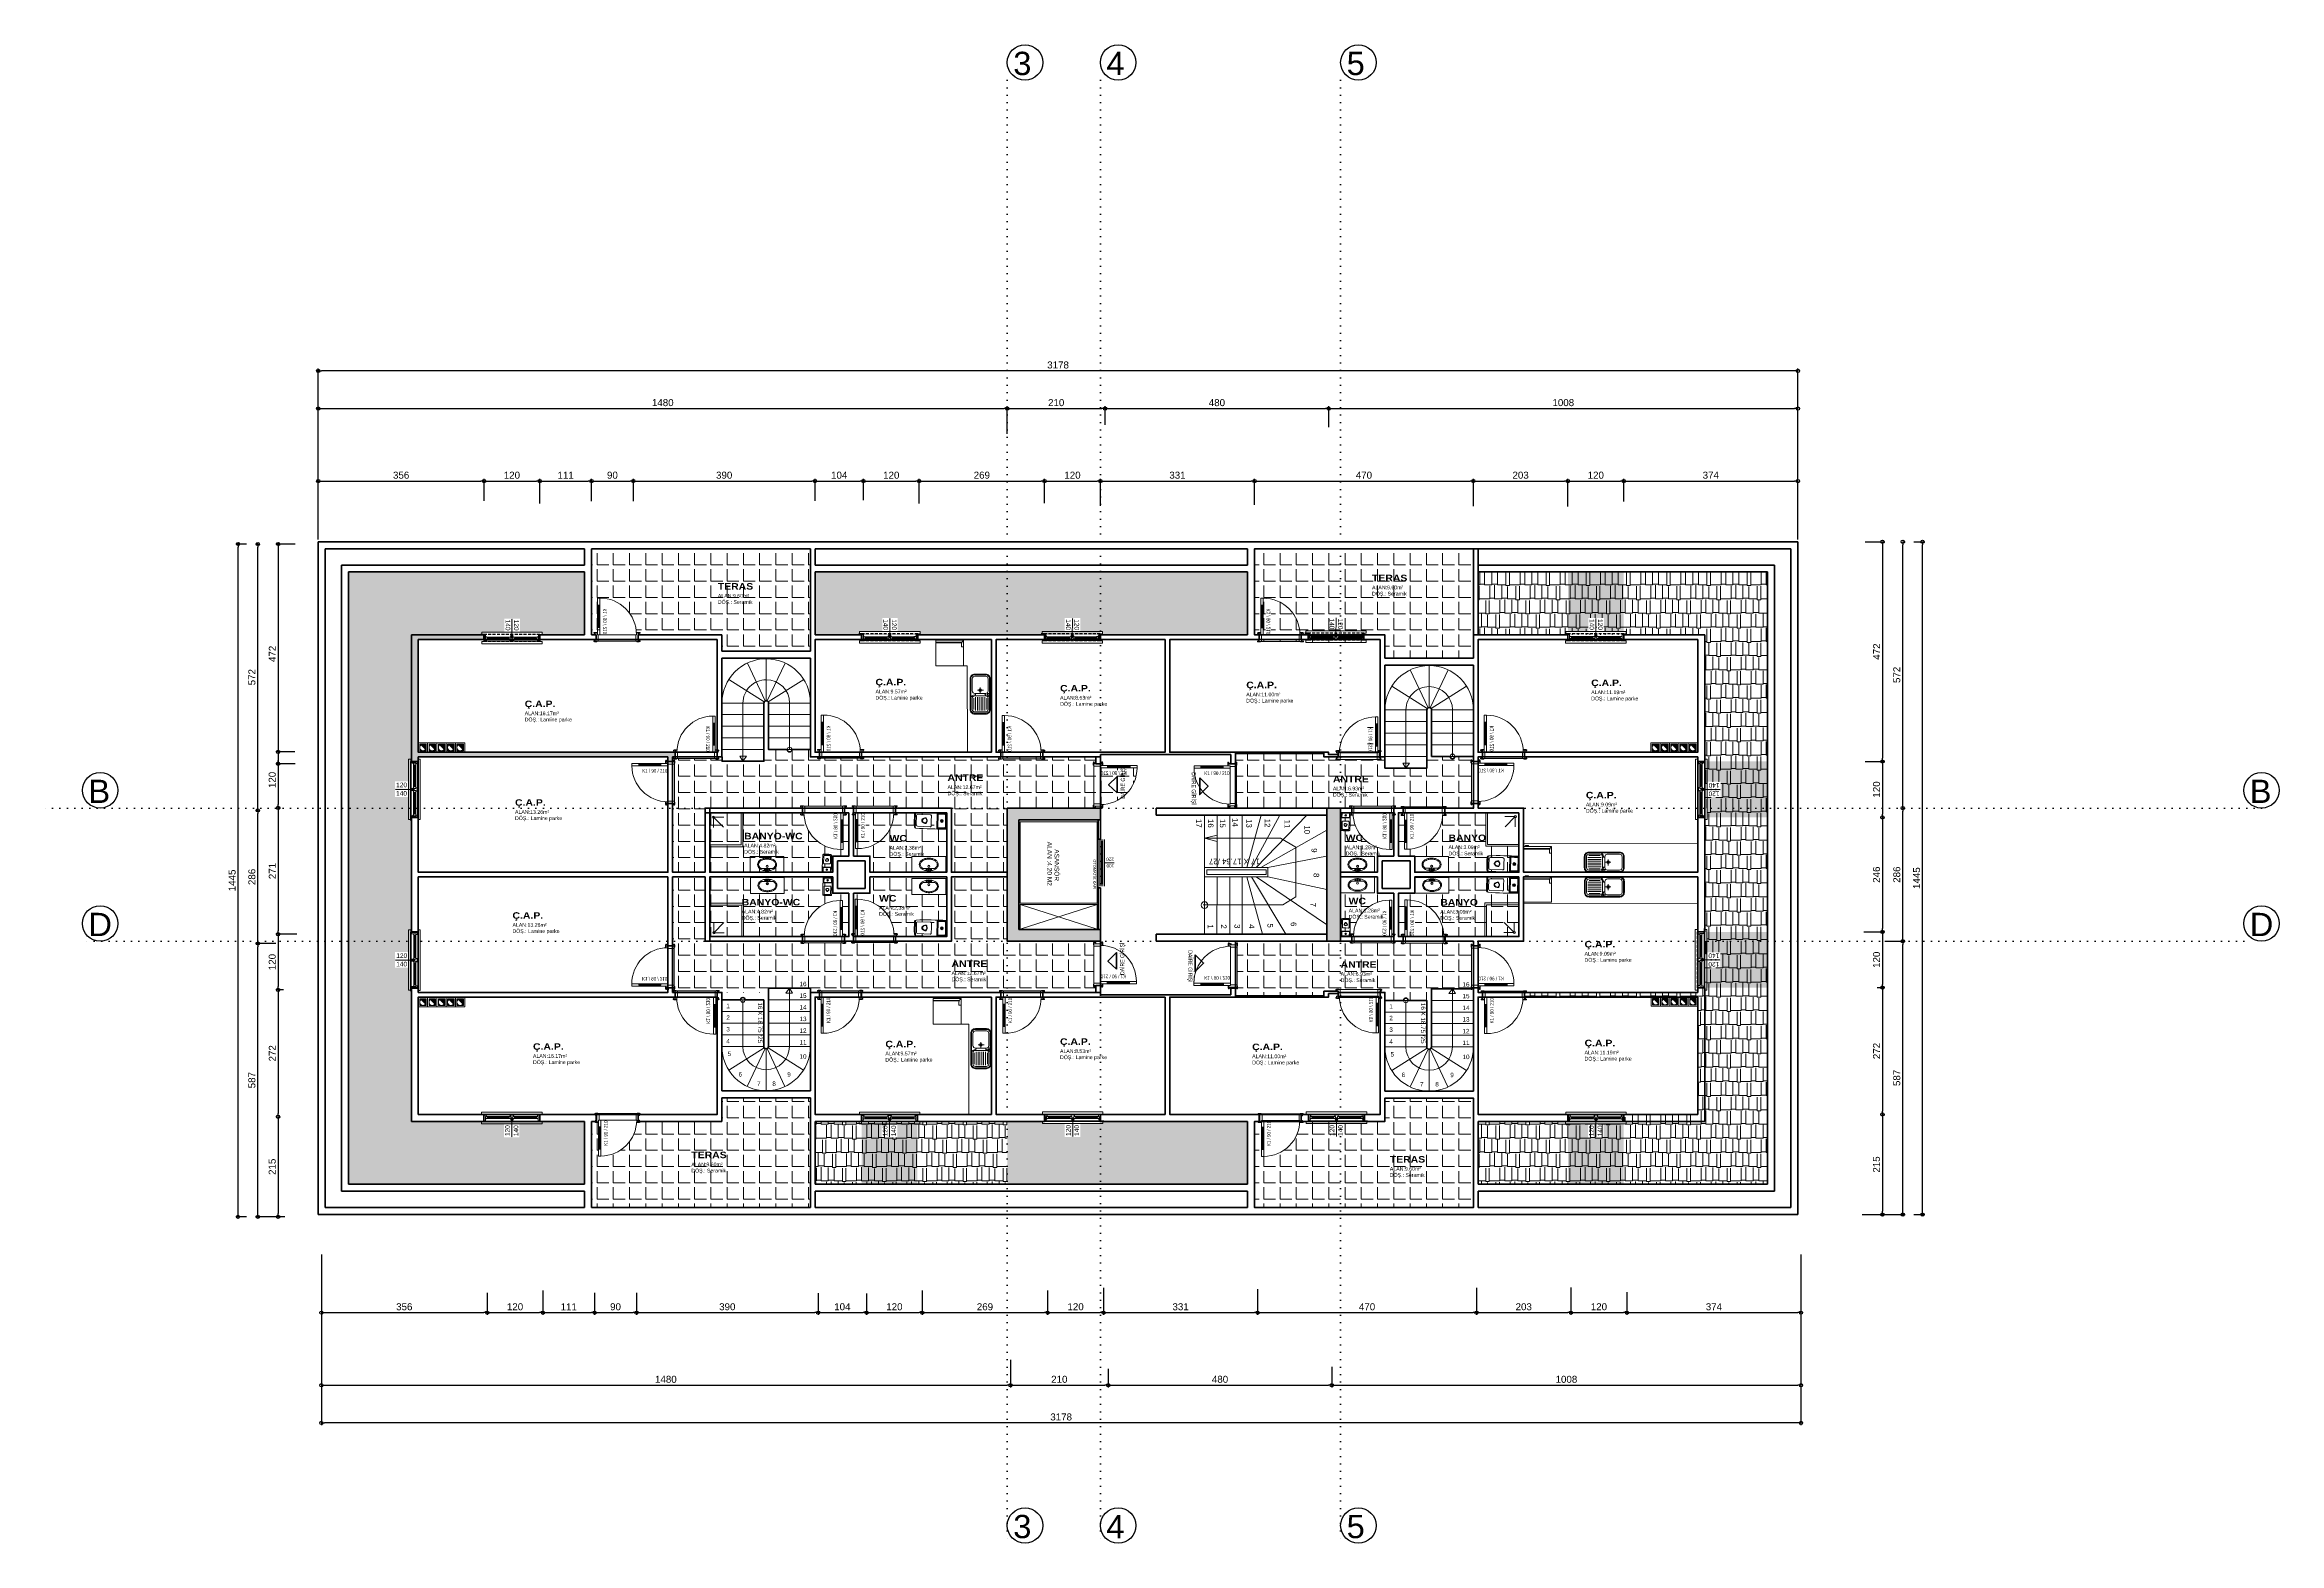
# Model space of a CAD drawing. Header units: millimetres. Extents: x 1398 to 6198, y 867 to 4086.
import ezdxf
from ezdxf.enums import TextEntityAlignment as Align

# ---------------------------------------------------------------- set-up
doc = ezdxf.new("R2010")
doc.units = ezdxf.units.MM
for name, pattern in [('DASHDOT', [25.4, 12.7, -6.35, 0, -6.35]), ('DOT2', [3.175, 0, -3.175]), ('HIDDEN', [9.525, 6.35, -3.175])]:
    doc.linetypes.add(name, pattern=pattern)
for name, color, linetype in [('KAD_PARSELHAT', 16, 'Continuous'), ('SANAL', 11, 'HIDDEN'), ('SEM_AKS', 161, 'Continuous')]:
    doc.layers.add(name, color=color, linetype=linetype)
for name, color, linetype, lineweight in [('KAPI', 30, 'Continuous', 20), ('SEM_DUVAR1', 136, 'Continuous', 40), ('SEM_INCE', 8, 'Continuous', 5), ('SEM_KAPI', 30, 'Continuous', 18), ('SEM_KOLON1', 244, 'Continuous', 60), ('SEM_MERDİVEN1', 15, 'Continuous', 13), ('SEM_PENCERE', 133, 'Continuous', 13), ('SEM_TARAMA', 253, 'Continuous', 5), ('SEM_TEFRIS', 225, 'Continuous', 9), ('SEM_YAZI2', 53, 'Continuous', 9), ('SEMBOL', 232, 'Continuous', 0), ('Y1', 2, 'Continuous', 25), ('YAZIKAPI', 7, 'Continuous', 5)]:
    doc.layers.add(name, color=color, linetype=linetype, lineweight=lineweight)
doc.layers.add('SEM_ALAN', color=50, linetype='Continuous', lineweight=60, plot=False)
doc.styles.add('ITALIC', font='comic.ttf')
doc.styles.add('S', font='arial.ttf', dxfattribs={"width": 0.7})
doc.styles.get("Standard").update_dxf_attribs({"font": 'arial.ttf'})
doc.dimstyles.new('1-50-2', dxfattribs={"dimtxt": 15, "dimasz": 7, "dimexe": 5, "dimexo": 5, "dimgap": 5, "dimtad": 1, "dimdec": 0, "dimtxsty": 'Standard', "dimblk": 'ORIGIN', "dimcen": 5, "dimdle": 7, "dimclrd": 256, "dimclre": 256, "dimclrt": 256, "dimadec": 0, "dimazin": 0, "dimtfac": 1, "dimtdec": 0, "dimtix": 1, "dimtmove": 0, "dimatfit": 3, "dimldrblk": 'ORIGIN', "dimfxl": 1, "dimlwd": -1, "dimlwe": -1, "dimarcsym": 0})
pattern_1 = [(0, (0, 0), (0, 34.925), [25.4, -9.525]), (90, (0, 0), (-34.925, 2e-15), [25.4, -9.525])]

# ---------------------------------------------------------------- blocks, each defined once
blk = doc.blocks.new('merdiven 16 u')
at = {"layer": 'SEM_MERDİVEN1', "ltscale": 5}
for p, q in [((3317.4, 3417.5, 0), (3227.4, 3417.5, 0)), ((3227.4, 3317.5, 0), (3227.4, 3417.5, 0)), ((3272.4, 3317.5, 0), (3272.4, 3417.5, 0)), ((3317.4, 3317.5, 0), (3317.4, 3417.5, 0)), ((3327.4, 3367.5, 0), (3327.4, 3442.5, 0)), ((3327.4, 3442.5, 0), (3417.4, 3442.5, 0)), ((3417.4, 3417.5, 0), (3327.4, 3417.5, 0)), ((3372.4, 3442.5, 0), (3364.5, 3432, 0)), ((3364.5, 3432, 0), (3379.4, 3432, 0)), ((3372.9, 3442.5, 0), (3372.4, 3442.5, 0)), ((3372.4, 3367.5, 0), (3372.4, 3442.5, 0)), ((3379.4, 3432, 0), (3372.9, 3442.5, 0)), ((3417.4, 3317.5, 0), (3417.4, 3442.5, 0)), ((3317.4, 3392.5, 0), (3227.4, 3392.5, 0)), ((3317.4, 3367.5, 0), (3227.4, 3367.5, 0)), ((3417.4, 3392.5, 0), (3327.4, 3392.5, 0)), ((3417.4, 3367.5, 0), (3327.4, 3367.5, 0)), ((3417.4, 3367.5, 0), (3327.4, 3367.5, 0)), ((3327.4, 3317.5, 0), (3327.4, 3367.5, 0)), ((3372.4, 3317.5, 0), (3372.4, 3367.5, 0)), ((3317.4, 3342.5, 0), (3227.4, 3342.5, 0)), ((3317.4, 3317.5, 0), (3227.4, 3317.5, 0)), ((3318.2, 3314.8, 0), (3242, 3266.9, 0)), ((3320.3, 3313, 0), (3281.8, 3231.6, 0)), ((3322.4, 3222.5, 0), (3322.4, 3312.5, 0)), ((3322.4, 3312.5, 0), (3322.4, 3222.5, 0)), ((3324.5, 3313, 0), (3363, 3231.6, 0)), ((3326.6, 3314.8, 0), (3402.8, 3266.9, 0)), ((3417.4, 3342.5, 0), (3327.4, 3342.5, 0)), ((3417.4, 3317.5, 0), (3327.4, 3317.5, 0))]:
    blk.add_line(p, q, dxfattribs=at)
blk.add_circle((3272.4, 3417.5, 0), 5, dxfattribs=at)
for radius, start, end in [(95, 180, 270), (50, 180, 270), (5, 180, 270), (5, 270, 0), (50, 270, 0), (95, 270, 0)]:
    blk.add_arc((3322.4, 3317.5, 0), radius, start, end, dxfattribs=at)
blk = doc.blocks.new('asansör')
at = {"layer": 'SEM_TEFRIS'}
for p, q in [((3261.4, 1570.1), (3261.4, 1591.4)), ((3311.4, 1570.1), (3211.4, 1570.1)), ((3211.4, 1567.1), (3311.4, 1567.1)), ((3211.4, 1563.1), (3311.4, 1563.1)), ((3211.4, 1560.1), (3311.4, 1560.1)), ((3215.6, 1567.1), (3215.6, 1563.1)), ((3215.6, 1565.1), (3307.3, 1565.1)), ((3350.8, 1389.3), (3403.9, 1554.5)), ((3350.8, 1554.5), (3403.9, 1389.3))]:
    blk.add_line(p, q, dxfattribs=at)
for points in [[(3169, 1387.4), (3403.8, 1387.4), (3403.8, 1556.9), (3169, 1556.9)], [(3347.8, 1389.3), (3172.9, 1389.3), (3172.9, 1554.5), (3347.8, 1554.5)], [(3403.9, 1389.3), (3350.8, 1389.3), (3350.8, 1554.5), (3403.9, 1554.5)]]:
    blk.add_lwpolyline(points, close=True, dxfattribs=at)
at = {"layer": 'SEM_YAZI2', "ltscale": 5}
for s, p in [('220', (3253.7, 1582.2)), ('100', (3267.7, 1583))]:
    blk.add_text(s, height=7, rotation=270, dxfattribs=at).set_placement(p, align=Align.MIDDLE_CENTER)
at = {"layer": 'SEM_YAZI2'}
for s, p in [('ALAN :4.20 M2 ', (3265.2, 1452.5)), ('ASANSÖR', (3266.2, 1468))]:
    blk.add_text(s, height=10, dxfattribs=at).set_placement(p, align=Align.MIDDLE_CENTER)
at = {"layer": 'Y1', "style": 'ITALIC'}
blk.add_text('OTOMATİK KAPI', height=6, rotation=359.9995, dxfattribs=at).set_placement((3253.8, 1546))
blk = doc.blocks.new('kap 1')
at = {"layer": 'SEM_INCE', "ltscale": 0.5}
for p, q in [((8.5, 10), (85, 10)), ((5, -4), (85, -4))]:
    blk.add_line(p, q, dxfattribs=at)
blk.add_arc((8.5, 10), 78, 360, 90, dxfattribs=at)
at = {"layer": 'SEM_KAPI'}
for p in [(85, 10), (86.5, 14)]:
    blk.add_line(p, (86.5, 10), dxfattribs=at)
for points in [[(3.5, 10), (8.5, 10), (8.5, 88), (3.5, 88)], [(-2.5, 14.5), (-2.5, 13), (-4, 13), (-4, 14.5)], [(2.5, 14), (2.5, 15), (-2.5, 15), (-2.5, 14)], [(0, 14), (0, 10), (-2.5, 10), (-2.5, 14)], [(0, 0), (0, -4), (-2.5, -4), (-2.5, 0)], [(87.5, 14), (87.5, 15), (92.5, 15), (92.5, 14)], [(90, 14), (90, 10), (92.5, 10), (92.5, 14)], [(90, 0), (90, -4), (92.5, -4), (92.5, 0)], [(92.5, 14.5), (92.5, 13), (94, 13), (94, 14.5)], [(-2.5, -3), (-2.5, -4.5), (-4, -4.5), (-4, -3)], [(2.5, -4), (2.5, -5), (-2.5, -5), (-2.5, -4)], [(87.5, -4), (87.5, -5), (92.5, -5), (92.5, -4)], [(92.5, -3), (92.5, -4.5), (94, -4.5), (94, -3)]]:
    blk.add_lwpolyline(points, close=True, dxfattribs=at)
for points in [[(5, 71), (4.2, 71), (3.5, 71.7)], [(7, 71), (7.8, 71), (8.5, 71.7)], [(5, 10), (5, -4), (0, -4), (0, 14), (3.5, 14)], [(5, 27), (4.2, 27), (3.5, 26.3)], [(7, 27), (7.8, 27), (8.5, 26.3)], [(85, 10), (85, -4), (90, -4), (90, 14), (86.5, 14)]]:
    blk.add_lwpolyline(points, dxfattribs=at)
at = {"layer": 'SEM_PENCERE'}
for points in [[(5, 25), (5, 73), (7, 73), (7, 25)], [(5.5, 25.5), (5.5, 72.5), (6.5, 72.5), (6.5, 25.5)]]:
    blk.add_lwpolyline(points, close=True, dxfattribs=at)
blk = doc.blocks.new('kapı 90 210')
at = {"layer": 'KAPI', "xscale": -1.140948896087914, "yscale": 1.140948896087914, "zscale": 1.140948896087914, "rotation": 90}
blk.add_blockref('kap 1', (1817.4, 1318.5), dxfattribs=at)
at = {"layer": 'SEM_YAZI2', "style": 'S', "width": 0.7}
blk.add_text('K1 / 90 / 210', height=9, rotation=0, dxfattribs=at).set_placement((1742.4, 1291.9))
blk = doc.blocks.new('VA')
at = {"layer": 'SANAL'}
for p, q in [((21735.9, 8953.8), (21615.9, 8953.8)), ((21735.9, 8968.8), (21615.9, 8968.8))]:
    blk.add_line(p, q, dxfattribs=at)
at = {"layer": 'SEM_DUVAR1'}
for p, q in [((21615.9, 8953.8), (21615.9, 8968.8)), ((21615.9, 8953.8), (21615.9, 8968.8)), ((21615.9, 8953.8), (21615.9, 8968.8)), ((21615.9, 8953.8), (21615.9, 8968.8)), ((21615.9, 8953.8), (21615.9, 8968.8)), ((21615.9, 8953.8), (21615.9, 8968.8)), ((21735.9, 8953.8), (21735.9, 8968.8)), ((21735.9, 8953.8), (21735.9, 8968.8)), ((21735.9, 8953.8), (21735.9, 8968.8)), ((21735.9, 8953.8), (21735.9, 8968.8)), ((21735.9, 8953.8), (21735.9, 8968.8)), ((21735.9, 8953.8), (21735.9, 8968.8)), ((21735.9, 8953.8), (21735.9, 8968.8))]:
    blk.add_line(p, q, dxfattribs=at)
blk.add_lwpolyline([(21609.1, 8968.8), (21615.9, 8968.8)], dxfattribs=at)
at = {"layer": 'SEM_PENCERE'}
for p, q in [((21615.9, 8953.8), (21610.9, 8953.8)), ((21610.9, 8948.8), (21610.9, 8953.8)), ((21610.9, 8948.8), (21740.9, 8948.8)), ((21611, 8973.8), (21611, 8968.8)), ((21675.8, 8973.8), (21611, 8973.8)), ((21615.9, 8968.8), (21611, 8968.8)), ((21615.9, 8968.8), (21615.9, 8962.9)), ((21615.9, 8962.9), (21616.2, 8962.9)), ((21615.9, 8962.4), (21615.9, 8953.8)), ((21616.2, 8959.9), (21615.9, 8959.9)), ((21615.9, 8955.4), (21619.9, 8955.4)), ((21615.9, 8967.4), (21618.8, 8967.4)), ((21616.2, 8962.9), (21616.2, 8959.9)), ((21619.2, 8966.9), (21618.8, 8967.4)), ((21619.2, 8966.9), (21619.2, 8958.4)), ((21619.2, 8964.4), (21620.2, 8964.4)), ((21619.2, 8962.9), (21619.2, 8964.4)), ((21620.2, 8962.9), (21619.2, 8962.9)), ((21619.2, 8958.4), (21619.9, 8958.4)), ((21623.4, 8962.9), (21619.4, 8962.9)), ((21619.4, 8962.9), (21619.4, 8958.4)), ((21619.4, 8958.4), (21623.4, 8958.4)), ((21619.9, 8958.4), (21620.4, 8957.9)), ((21620.4, 8955.9), (21619.9, 8955.4)), ((21620.2, 8964.4), (21620.2, 8962.9)), ((21620.4, 8957.9), (21620.4, 8955.9)), ((21621.5, 8954.4), (21620.7, 8958.4)), ((21671.5, 8954.4), (21621.5, 8954.4)), ((21622.9, 8959.9), (21622.9, 8960.9)), ((21622.9, 8960.9), (21623.9, 8960.9)), ((21623.9, 8959.9), (21622.9, 8959.9)), ((21623.4, 8962.9), (21669.6, 8962.9)), ((21623.9, 8962.4), (21623.4, 8962.9)), ((21623.4, 8958.4), (21623.9, 8958.9)), ((21623.4, 8958.4), (21669.6, 8958.4)), ((21623.9, 8960.9), (21623.9, 8962.4)), ((21623.9, 8960.9), (21669.1, 8960.9)), ((21623.9, 8959.9), (21669.1, 8959.9)), ((21623.9, 8958.9), (21623.9, 8959.9)), ((21669.1, 8962.4), (21669.6, 8962.9)), ((21669.1, 8960.9), (21669.1, 8962.4)), ((21670.1, 8960.9), (21669.1, 8960.9)), ((21669.1, 8958.9), (21669.1, 8959.9)), ((21669.1, 8959.9), (21670.1, 8959.9)), ((21669.6, 8958.4), (21669.1, 8958.9)), ((21669.6, 8962.9), (21673.6, 8962.9)), ((21673.6, 8958.4), (21669.6, 8958.4)), ((21670.1, 8959.9), (21670.1, 8960.9)), ((21672.4, 8958.4), (21671.5, 8954.4)), ((21673.1, 8958.4), (21672.6, 8957.9)), ((21672.6, 8957.9), (21672.6, 8955.9)), ((21672.6, 8955.9), (21673.1, 8955.4)), ((21673.8, 8964.4), (21672.8, 8964.4)), ((21672.8, 8964.4), (21672.8, 8962.9)), ((21672.8, 8962.9), (21673.8, 8962.9)), ((21673.8, 8958.4), (21673.1, 8958.4)), ((21675.7, 8955.4), (21673.1, 8955.4)), ((21673.6, 8962.9), (21673.6, 8958.4)), ((21673.8, 8966.9), (21674.3, 8967.4)), ((21673.8, 8966.9), (21673.8, 8958.4)), ((21673.8, 8962.9), (21673.8, 8964.4)), ((21675.7, 8967.4), (21674.3, 8967.4)), ((21675.7, 8967.4), (21675.8, 8967.4)), ((21675.7, 8955.4), (21675.8, 8955.4)), ((21675.8, 8973.8), (21741, 8973.8)), ((21676, 8967.4), (21675.8, 8967.4)), ((21675.9, 8955.4), (21675.8, 8955.4)), ((21675.9, 8955.4), (21678.5, 8955.4)), ((21676, 8967.4), (21677.4, 8967.4)), ((21677.8, 8966.9), (21677.4, 8967.4)), ((21677.8, 8966.9), (21677.8, 8958.4)), ((21677.8, 8964.4), (21678.8, 8964.4)), ((21677.8, 8962.9), (21677.8, 8964.4)), ((21678.8, 8962.9), (21677.8, 8962.9)), ((21677.8, 8958.4), (21678.5, 8958.4)), ((21678, 8962.9), (21678, 8958.4)), ((21682, 8962.9), (21678, 8962.9)), ((21678, 8958.4), (21682, 8958.4)), ((21678.5, 8958.4), (21679, 8957.9)), ((21679, 8955.9), (21678.5, 8955.4)), ((21678.8, 8964.4), (21678.8, 8962.9)), ((21679, 8957.9), (21679, 8955.9)), ((21679.3, 8958.4), (21680.1, 8954.4)), ((21680.1, 8954.4), (21730.4, 8954.4)), ((21681.5, 8959.9), (21681.5, 8960.9)), ((21681.5, 8960.9), (21682.5, 8960.9)), ((21682.5, 8959.9), (21681.5, 8959.9)), ((21728.4, 8962.9), (21682, 8962.9)), ((21682.5, 8962.4), (21682, 8962.9)), ((21682, 8958.4), (21682.5, 8958.9)), ((21728.4, 8958.4), (21682, 8958.4)), ((21682.5, 8960.9), (21682.5, 8962.4)), ((21727.9, 8960.9), (21682.5, 8960.9)), ((21727.9, 8959.9), (21682.5, 8959.9)), ((21682.5, 8958.9), (21682.5, 8959.9)), ((21727.9, 8962.4), (21728.4, 8962.9)), ((21727.9, 8960.9), (21727.9, 8962.4)), ((21728.9, 8960.9), (21727.9, 8960.9)), ((21727.9, 8958.9), (21727.9, 8959.9)), ((21727.9, 8959.9), (21728.9, 8959.9)), ((21728.4, 8958.4), (21727.9, 8958.9)), ((21728.4, 8962.9), (21732.4, 8962.9)), ((21732.4, 8958.4), (21728.4, 8958.4)), ((21728.9, 8959.9), (21728.9, 8960.9)), ((21730.4, 8954.4), (21731.2, 8958.4)), ((21731.9, 8958.4), (21731.4, 8957.9)), ((21731.4, 8957.9), (21731.4, 8955.9)), ((21731.4, 8955.9), (21731.9, 8955.4)), ((21732.6, 8964.4), (21731.6, 8964.4)), ((21731.6, 8964.4), (21731.6, 8962.9)), ((21731.6, 8962.9), (21732.6, 8962.9)), ((21732.6, 8958.4), (21731.9, 8958.4)), ((21735.9, 8955.4), (21731.9, 8955.4)), ((21732.4, 8962.9), (21732.4, 8958.4)), ((21732.6, 8966.9), (21733.2, 8967.4)), ((21732.6, 8966.9), (21732.6, 8958.4)), ((21732.6, 8962.9), (21732.6, 8964.4)), ((21735.9, 8967.4), (21733.2, 8967.4)), ((21735.9, 8962.9), (21735.6, 8962.9)), ((21735.6, 8962.9), (21735.6, 8959.8)), ((21735.6, 8959.8), (21735.9, 8959.8)), ((21735.9, 8968.8), (21735.9, 8962.9)), ((21735.9, 8962.3), (21735.9, 8953.8)), ((21735.9, 8953.8), (21740.9, 8953.8)), ((21735.9, 8968.8), (21741, 8968.8)), ((21740.9, 8948.8), (21740.9, 8953.8)), ((21741, 8973.8), (21741, 8968.8))]:
    blk.add_line(p, q, dxfattribs=at)
at = {"layer": 'SEM_TEFRIS'}
blk.add_line((21675.9, 8960.6), (21676, 9001.8), dxfattribs=at)
for s, p in [('140', (21662.3, 9000.4)), ('120', (21680.5, 9000.3))]:
    blk.add_text(s, height=10, rotation=269.9884, dxfattribs=at).set_placement(p)
blk = doc.blocks.new('lavabo24')
at = {"layer": 'SEM_TEFRIS'}
for p, q in [((15, -42), (15, 0)), ((15, 0), (105, 0)), ((105, 0), (105, -42)), ((105, -42), (15, -42)), ((76, -10.6), (44.4, -10.6))]:
    blk.add_line(p, q, dxfattribs=at)
for centre, radius in [((54.4, -7.1), 1.76), ((59.9, -16.1), 2.84), ((59.9, -16.1), 2.39), ((60, -7.1), 1.76), ((65.7, -7.1), 1.76)]:
    blk.add_circle(centre, radius, dxfattribs=at)
for centre, radius, start, end in [((46.5, -20.7), 11.6, 148.28659, 180), ((46.5, -20.7), 11.6, 180, 211.71341), ((53, -24.8), 19.4, 123.83466, 148.28659), ((53, -16.7), 19.4, 211.71341, 236.16534), ((46.5, -20.7), 8.94, 148.28659, 180), ((46.5, -20.7), 8.94, 180, 211.71341), ((53, -24.8), 16.7, 121.37674, 148.28659), ((53, -16.7), 16.7, 211.71341, 236.16534), ((57.4, -31.3), 27.1, 105.51757, 123.83466), ((57.4, -10.2), 27.1, 236.16534, 254.48243), ((57.4, -10.2), 24.4, 236.16534, 254.48243), ((60.2, -41.5), 37.7, 90, 105.51757), ((60.2, 0), 37.7, 254.48243, 270), ((60.2, 0), 35, 254.48243, 270), ((60.2, -41.5), 37.7, 74.48243, 90), ((60.2, 0), 35, 270, 285.51757), ((60.2, 0), 37.7, 270, 285.51757), ((63, -10.2), 24.4, 285.51757, 303.83466), ((63, -31.3), 27.1, 56.16534, 74.48243), ((63, -10.2), 27.1, 285.51757, 303.83466), ((67.4, -24.8), 16.7, 31.71341, 58.62326), ((67.4, -16.7), 16.7, 303.83466, 328.28659), ((67.4, -24.8), 19.4, 31.71341, 56.16534), ((67.4, -16.7), 19.4, 303.83466, 328.28659), ((73.9, -20.7), 8.94, 0, 31.71341), ((73.9, -20.7), 8.94, 328.28659, 0), ((73.9, -20.7), 11.6, 0, 31.71341), ((73.9, -20.7), 11.6, 328.28659, 0)]:
    blk.add_arc(centre, radius, start, end, dxfattribs=at)
blk = doc.blocks.new('banyo')
at = {"layer": 'SEM_TEFRIS'}
for p, q in [((2376.1, 1421.2), (2466.1, 1421.2)), ((2376.1, 1416.2), (2461.1, 1416.2)), ((2461.1, 1416.2), (2461.1, 1331.2)), ((2466.1, 1421.2), (2466.1, 1331.2)), ((2386.8, 1341.6), (2386.8, 1369.6)), ((2386.8, 1342), (2413.5, 1369.2)), ((2386.8, 1342), (2414.5, 1342))]:
    blk.add_line(p, q, dxfattribs=at)
blk.add_circle((2386.8, 1342), 3, dxfattribs=at)
blk = doc.blocks.new('fdsfsd')
at = {"layer": 'SEM_TEFRIS'}
for p, q in [((6135.1, 1057), (6136, 1039)), ((6135.9, 1057), (6136.8, 1039)), ((6169, 1058), (6136.1, 1058)), ((6137, 1056), (6137.8, 1040)), ((6167.2, 1057), (6138, 1057)), ((6166.1, 1056), (6139, 1056)), ((6140, 1099.8), (6139.6, 1072.9)), ((6152.6, 1070.4), (6142.1, 1070.4)), ((6152.9, 1091), (6152.3, 1091)), ((6152.6, 1090), (6152.5, 1090)), ((6152.6, 1090), (6152.6, 1090)), ((6152.6, 1070.4), (6163.1, 1070.4)), ((6165.2, 1099.8), (6165.6, 1072.9)), ((6168.2, 1056), (6167.4, 1040)), ((6169.2, 1057), (6168.3, 1039)), ((6170, 1057), (6169.1, 1039)), ((6168.1, 1038), (6137, 1038)), ((6138, 1055), (6138.7, 1041)), ((6166.4, 1039), (6138.8, 1039)), ((6165.4, 1040), (6139.7, 1040)), ((6167.1, 1055), (6166.4, 1041))]:
    blk.add_line(p, q, dxfattribs=at)
for radius in [3, 1.5]:
    blk.add_circle((6152.6, 1048), radius, dxfattribs=at)
for centre, radius, start, end in [((6139.1, 1103.6), 3, 94.2993, 176.9871), ((6152.6, 923.7), 181.2, 84.7844, 95.2156), ((6152.6, 923.7), 182.2, 84.9422, 95.0578), ((6152.6, 923.7), 183.4, 85.7007, 94.2993), ((6166.1, 1103.6), 3, 3.0129, 85.7007), ((6868.5, 1065.2), 733.4, 176.9871, 182.1212), ((6136.1, 1057), 1, 90, 182.8624), ((6136.9, 1057), 1, 90, 182.8624), ((6138, 1056), 1, 90, 182.8624), ((6139, 1055), 1, 90, 182.8624), ((6142.1, 1072.9), 2.5, 179.2456, 270), ((6142.5, 1099.8), 2.5, 93.2914, 179.2456), ((6152.6, 923.7), 178.9, 90, 93.2914), ((6155.6, 1082.8), 9.05, 118.051, 188.5277), ((6154, 1091.2), 12.2, 232.967, 263.4544), ((6155.6, 1082.8), 8.05, 121.1533, 185.6173), ((6154, 1091.2), 11.2, 235.0999, 262.8651), ((6152.3, 1089), 2, 90, 118.051), ((6152.5, 1088), 2, 90, 123.533), ((6152.6, 923.7), 178.9, 86.7086, 90), ((6152.6, 1088), 2, 56.467, 90), ((6151.2, 1091.2), 11.2, 277.1349, 304.9001), ((6151.2, 1091.2), 12.2, 276.5456, 307.033), ((6152.9, 1089), 2, 61.949, 90), ((6149.6, 1082.8), 8.05, 354.3827, 58.8467), ((6149.6, 1082.8), 9.05, 351.4723, 61.949), ((6162.7, 1099.8), 2.5, 0.7544, 86.7086), ((6163.1, 1072.9), 2.5, 270, 0.7544), ((6166.1, 1055), 1, 357.1376, 90), ((6167.2, 1056), 1, 357.1376, 90), ((6168.2, 1057), 1, 357.1376, 90), ((6169, 1057), 1, 357.1376, 90), ((5436.7, 1065.2), 733.4, 357.8788, 3.0129), ((6137, 1039), 1, 182.8624, 270), ((6137.8, 1039), 1, 182.8624, 270), ((6138.8, 1040), 1, 182.8624, 270), ((6139.7, 1041), 1, 182.8624, 270), ((6165.4, 1041), 1, 270, 357.1376), ((6166.4, 1040), 1, 270, 357.1376), ((6167.3, 1039), 1, 270, 357.1376), ((6168.1, 1039), 1, 270, 357.1376)]:
    blk.add_arc(centre, radius, start, end, dxfattribs=at)
blk = doc.blocks.new('Tekab45')
for p, q in [((-35.2, 31.7), (-6.8, 31.7)), ((-35.2, 27.7), (-6.8, 27.7)), ((-35.2, 23.7), (-6.8, 23.7)), ((-35.2, 19.7), (-6.8, 19.7)), ((-35.2, 15.7), (-6.8, 15.7)), ((-35.2, 11.7), (-6.8, 11.7)), ((-33, 35.7), (-9, 35.7)), ((-9, 7.7), (-33, 7.7)), ((1.2, 33.5), (1.2, 10)), ((6.5, 38.7), (33, 38.7)), ((33, 4.7), (6.5, 4.7)), ((38.2, 33.5), (38.2, 10))]:
    blk.add_line(p, q)
at = {"linetype": 'DASHDOT'}
for p, q in [((1.2, 21.8), (15.2, 21.8)), ((8.2, 28.8), (8.2, 14.8))]:
    blk.add_line(p, q, dxfattribs=at)
for points in [[(-33, 43.5), (33, 43.5, -0.414214), (43, 33.5), (43, 10, -0.414214), (33, 0), (-33, 0, -0.414214), (-43, 10), (-43, 33.5, -0.414214)], [(-33, 41.7), (33, 41.7, -0.414214), (41.2, 33.5), (41.2, 10, -0.414214), (33, 1.7), (-33, 1.7, -0.414214), (-41.2, 10), (-41.2, 33.5, -0.414214)], [(-38.2, 33.5, -0.414214), (-33, 38.7), (-9, 38.7, -0.414214), (-3.8, 33.5), (-3.8, 10, -0.414214), (-9, 4.7), (-33, 4.7, -0.414214), (-38.2, 10)]]:
    blk.add_lwpolyline(points, format="xyb", close=True)
at = {"linetype": 'Continuous'}
for centre, radius in [((-0.3, 38.9), 1.8), ((8.2, 21.8), 3), ((8.2, 21.8), 2)]:
    blk.add_circle(centre, radius, dxfattribs=at)
for centre, radius, start, end in [((-9.8, 33.7), 8.08, 358.5057, 84.1115), ((-9.8, 9.8), 8.08, 275.8885, 1.4943), ((-0.2, 33.5), 1.5, 177.4793, 0), ((-0.2, 10), 1.5, 0, 182.5207), ((6.5, 33.5), 5.25, 90, 180), ((6.5, 10), 5.25, 180, 270), ((33, 33.5), 5.25, 0, 90), ((33, 10), 5.25, 270, 0)]:
    blk.add_arc(centre, radius, start, end)
blk = doc.blocks.new('BUZDLB')
for p, q in [((-31.6, 29.2), (33.4, 29.2)), ((-31.6, -30.8), (-31.6, 29.2)), ((33.4, 29.2), (33.4, -30.8)), ((29.3, -24.8), (-31.6, -24.8)), ((29.5, -25.3), (-31.6, -25.3)), ((29.6, -25.8), (-31.6, -25.8)), ((33.4, -30.8), (-31.6, -30.8)), ((-27.6, -30.8), (-27.6, -31.8)), ((-26.6, -32.8), (-20.1, -32.8)), ((-20.1, -32.8), (-20.1, -30.8)), ((28.4, -21.5), (28.4, -15.8)), ((28.5, -22.1), (30, -26.9)), ((28.9, -15.3), (33.4, -15.3)), ((33.4, -28.3), (31.9, -28.3)), ((33.4, -15.3), (33.4, -28.3))]:
    blk.add_line(p, q)
for centre, radius, start, end in [((-26.6, -31.8), 1, 180, 270), ((-21.1, -31.8), 1, 270, 270), ((28.9, -15.8), 0.5, 90, 180), ((30.4, -21.5), 2, 180, 197.1027), ((31.9, -26.3), 2, 197.1027, 270)]:
    blk.add_arc(centre, radius, start, end)
blk = doc.blocks.new('_Origin')
at = {"color": 0, "linetype": 'ByBlock', "lineweight": -2}
blk.add_line((0, 0), (-1, 0), dxfattribs=at)
blk.add_circle((0, 0), 0.5, dxfattribs=at)
blk = doc.blocks.new('*D77')
at = {"transparency": 16777216}
for p, q in [((1985.6, 3106.1), (1985.6, 3153.5)), ((1992.6, 3148.5), (2334.8, 3148.5)), ((2341.8, 3106.1), (2341.8, 3153.5))]:
    blk.add_line(p, q, dxfattribs=at)
at = {"layer": 'Defpoints', "color": 0, "transparency": 16777216}
for p in [(2341.8, 3148.5), (1985.6, 3101.1), (2341.8, 3101.1)]:
    blk.add_point(p, dxfattribs=at)
at = {"transparency": 16777216, "xscale": 7, "yscale": 7, "zscale": 7, "rotation": 180}
blk.add_blockref('_Origin', (1985.6, 3148.5), dxfattribs=at)
at = {"transparency": 16777216, "xscale": 7, "yscale": 7, "zscale": 7}
blk.add_blockref('_Origin', (2341.8, 3148.5), dxfattribs=at)
at = {"transparency": 16777216, "insert": (2163.7, 3161.2), "char_height": 15, "attachment_point": 5}
blk.add_mtext('356', dxfattribs=at)
blk = doc.blocks.new('*D78')
at = {"transparency": 16777216}
for p, q in [((2341.8, 3106.1), (2341.8, 3153.5)), ((2348.8, 3148.5), (2454.5, 3148.5)), ((2461.5, 3100.7), (2461.5, 3153.5))]:
    blk.add_line(p, q, dxfattribs=at)
at = {"layer": 'Defpoints', "color": 0, "transparency": 16777216}
for p in [(2461.5, 3148.5), (2341.8, 3101.1), (2461.5, 3095.7)]:
    blk.add_point(p, dxfattribs=at)
at = {"transparency": 16777216, "xscale": 7, "yscale": 7, "zscale": 7, "rotation": 180}
blk.add_blockref('_Origin', (2341.8, 3148.5), dxfattribs=at)
at = {"transparency": 16777216, "xscale": 7, "yscale": 7, "zscale": 7}
blk.add_blockref('_Origin', (2461.5, 3148.5), dxfattribs=at)
at = {"transparency": 16777216, "insert": (2401.6, 3161.2), "char_height": 15, "attachment_point": 5}
blk.add_mtext('120', dxfattribs=at)
blk = doc.blocks.new('*D79')
at = {"transparency": 16777216}
for p, q in [((2461.5, 3100.7), (2461.5, 3153.5)), ((2468.5, 3148.5), (2565.6, 3148.5)), ((2572.6, 3105.6), (2572.6, 3153.5))]:
    blk.add_line(p, q, dxfattribs=at)
at = {"layer": 'Defpoints', "color": 0, "transparency": 16777216}
for p in [(2572.6, 3148.5), (2461.5, 3095.7), (2572.6, 3100.6)]:
    blk.add_point(p, dxfattribs=at)
at = {"transparency": 16777216, "xscale": 7, "yscale": 7, "zscale": 7, "rotation": 180}
blk.add_blockref('_Origin', (2461.5, 3148.5), dxfattribs=at)
at = {"transparency": 16777216, "xscale": 7, "yscale": 7, "zscale": 7}
blk.add_blockref('_Origin', (2572.6, 3148.5), dxfattribs=at)
at = {"transparency": 16777216, "insert": (2517, 3161.1), "char_height": 15, "attachment_point": 5}
blk.add_mtext('111', dxfattribs=at)
blk = doc.blocks.new('*D80')
at = {"transparency": 16777216}
for p, q in [((2572.6, 3105.6), (2572.6, 3153.5)), ((2579.6, 3148.5), (2655.4, 3148.5)), ((2662.4, 3105.6), (2662.4, 3153.5))]:
    blk.add_line(p, q, dxfattribs=at)
at = {"layer": 'Defpoints', "color": 0, "transparency": 16777216}
for p in [(2662.4, 3148.5), (2572.6, 3100.6), (2662.4, 3100.6)]:
    blk.add_point(p, dxfattribs=at)
at = {"transparency": 16777216, "xscale": 7, "yscale": 7, "zscale": 7, "rotation": 180}
blk.add_blockref('_Origin', (2572.6, 3148.5), dxfattribs=at)
at = {"transparency": 16777216, "xscale": 7, "yscale": 7, "zscale": 7}
blk.add_blockref('_Origin', (2662.4, 3148.5), dxfattribs=at)
at = {"transparency": 16777216, "insert": (2617.5, 3161.2), "char_height": 15, "attachment_point": 5}
blk.add_mtext('90', dxfattribs=at)
blk = doc.blocks.new('*D81')
at = {"transparency": 16777216}
for p, q in [((2662.4, 3105.6), (2662.4, 3153.5)), ((2669.4, 3148.5), (3045.6, 3148.5)), ((3052.6, 3106.5), (3052.6, 3153.5))]:
    blk.add_line(p, q, dxfattribs=at)
at = {"layer": 'Defpoints', "color": 0, "transparency": 16777216}
for p in [(3052.6, 3148.5), (2662.4, 3100.6), (3052.6, 3101.5)]:
    blk.add_point(p, dxfattribs=at)
at = {"transparency": 16777216, "xscale": 7, "yscale": 7, "zscale": 7, "rotation": 180}
blk.add_blockref('_Origin', (2662.4, 3148.5), dxfattribs=at)
at = {"transparency": 16777216, "xscale": 7, "yscale": 7, "zscale": 7}
blk.add_blockref('_Origin', (3052.6, 3148.5), dxfattribs=at)
at = {"transparency": 16777216, "insert": (2857.5, 3161.2), "char_height": 15, "attachment_point": 5}
blk.add_mtext('390', dxfattribs=at)
blk = doc.blocks.new('*D82')
at = {"transparency": 16777216}
for p, q in [((3052.6, 3106.5), (3052.6, 3153.5)), ((3059.6, 3148.5), (3149.6, 3148.5)), ((3156.6, 3107.5), (3156.6, 3153.5))]:
    blk.add_line(p, q, dxfattribs=at)
at = {"layer": 'Defpoints', "color": 0, "transparency": 16777216}
for p in [(3156.6, 3148.5), (3052.6, 3101.5), (3156.6, 3102.5)]:
    blk.add_point(p, dxfattribs=at)
at = {"transparency": 16777216, "xscale": 7, "yscale": 7, "zscale": 7, "rotation": 180}
blk.add_blockref('_Origin', (3052.6, 3148.5), dxfattribs=at)
at = {"transparency": 16777216, "xscale": 7, "yscale": 7, "zscale": 7}
blk.add_blockref('_Origin', (3156.6, 3148.5), dxfattribs=at)
at = {"transparency": 16777216, "insert": (3104.6, 3161.2), "char_height": 15, "attachment_point": 5}
blk.add_mtext('104', dxfattribs=at)
blk = doc.blocks.new('*D83')
at = {"transparency": 16777216}
for p, q in [((3156.6, 3107.5), (3156.6, 3153.5)), ((3163.6, 3148.5), (3269.3, 3148.5)), ((3276.3, 3100.8), (3276.3, 3153.5))]:
    blk.add_line(p, q, dxfattribs=at)
at = {"layer": 'Defpoints', "color": 0, "transparency": 16777216}
for p in [(3276.3, 3148.5), (3156.6, 3102.5), (3276.3, 3095.8)]:
    blk.add_point(p, dxfattribs=at)
at = {"transparency": 16777216, "xscale": 7, "yscale": 7, "zscale": 7, "rotation": 180}
blk.add_blockref('_Origin', (3156.6, 3148.5), dxfattribs=at)
at = {"transparency": 16777216, "xscale": 7, "yscale": 7, "zscale": 7}
blk.add_blockref('_Origin', (3276.3, 3148.5), dxfattribs=at)
at = {"transparency": 16777216, "insert": (3216.4, 3161.2), "char_height": 15, "attachment_point": 5}
blk.add_mtext('120', dxfattribs=at)
blk = doc.blocks.new('*D84')
at = {"transparency": 16777216}
for p, q in [((3276.3, 3100.8), (3276.3, 3153.5)), ((3283.3, 3148.5), (3538.6, 3148.5)), ((3545.6, 3100.9), (3545.6, 3153.5))]:
    blk.add_line(p, q, dxfattribs=at)
at = {"layer": 'Defpoints', "color": 0, "transparency": 16777216}
for p in [(3545.6, 3148.5), (3276.3, 3095.8), (3545.6, 3095.9)]:
    blk.add_point(p, dxfattribs=at)
at = {"transparency": 16777216, "xscale": 7, "yscale": 7, "zscale": 7, "rotation": 180}
blk.add_blockref('_Origin', (3276.3, 3148.5), dxfattribs=at)
at = {"transparency": 16777216, "xscale": 7, "yscale": 7, "zscale": 7}
blk.add_blockref('_Origin', (3545.6, 3148.5), dxfattribs=at)
at = {"transparency": 16777216, "insert": (3410.9, 3161.2), "char_height": 15, "attachment_point": 5}
blk.add_mtext('269', dxfattribs=at)
blk = doc.blocks.new('*D85')
at = {"transparency": 16777216}
for p, q in [((3545.6, 3100.9), (3545.6, 3153.5)), ((3552.6, 3148.5), (3658.6, 3148.5)), ((3665.6, 3095.4), (3665.6, 3153.5))]:
    blk.add_line(p, q, dxfattribs=at)
at = {"layer": 'Defpoints', "color": 0, "transparency": 16777216}
for p in [(3665.6, 3148.5), (3545.6, 3095.9), (3665.6, 3090.4)]:
    blk.add_point(p, dxfattribs=at)
at = {"transparency": 16777216, "xscale": 7, "yscale": 7, "zscale": 7, "rotation": 180}
blk.add_blockref('_Origin', (3545.6, 3148.5), dxfattribs=at)
at = {"transparency": 16777216, "xscale": 7, "yscale": 7, "zscale": 7}
blk.add_blockref('_Origin', (3665.6, 3148.5), dxfattribs=at)
at = {"transparency": 16777216, "insert": (3605.6, 3161.2), "char_height": 15, "attachment_point": 5}
blk.add_mtext('120', dxfattribs=at)
blk = doc.blocks.new('*D86')
at = {"transparency": 16777216}
for p, q in [((3665.6, 3095.4), (3665.6, 3153.5)), ((3672.6, 3148.5), (3989.6, 3148.5)), ((3996.6, 3097.9), (3996.6, 3153.5))]:
    blk.add_line(p, q, dxfattribs=at)
at = {"layer": 'Defpoints', "color": 0, "transparency": 16777216}
for p in [(3996.6, 3148.5), (3665.6, 3090.4), (3996.6, 3092.9)]:
    blk.add_point(p, dxfattribs=at)
at = {"transparency": 16777216, "xscale": 7, "yscale": 7, "zscale": 7, "rotation": 180}
blk.add_blockref('_Origin', (3665.6, 3148.5), dxfattribs=at)
at = {"transparency": 16777216, "xscale": 7, "yscale": 7, "zscale": 7}
blk.add_blockref('_Origin', (3996.6, 3148.5), dxfattribs=at)
at = {"transparency": 16777216, "insert": (3831.1, 3161.2), "char_height": 15, "attachment_point": 5}
blk.add_mtext('331', dxfattribs=at)
blk = doc.blocks.new('*D87')
at = {"transparency": 16777216}
for p, q in [((3996.6, 3097.9), (3996.6, 3153.5)), ((4003.6, 3148.5), (4459.6, 3148.5)), ((4466.6, 3095.1), (4466.6, 3153.5))]:
    blk.add_line(p, q, dxfattribs=at)
at = {"layer": 'Defpoints', "color": 0, "transparency": 16777216}
for p in [(4466.6, 3148.5), (3996.6, 3092.9), (4466.6, 3090.1)]:
    blk.add_point(p, dxfattribs=at)
at = {"transparency": 16777216, "xscale": 7, "yscale": 7, "zscale": 7, "rotation": 180}
blk.add_blockref('_Origin', (3996.6, 3148.5), dxfattribs=at)
at = {"transparency": 16777216, "xscale": 7, "yscale": 7, "zscale": 7}
blk.add_blockref('_Origin', (4466.6, 3148.5), dxfattribs=at)
at = {"transparency": 16777216, "insert": (4231.6, 3161.2), "char_height": 15, "attachment_point": 5}
blk.add_mtext('470', dxfattribs=at)
blk = doc.blocks.new('*D88')
at = {"transparency": 16777216}
for p, q in [((4466.6, 3095.1), (4466.6, 3153.5)), ((4473.6, 3148.5), (4662.6, 3148.5)), ((4669.6, 3094.3), (4669.6, 3153.5))]:
    blk.add_line(p, q, dxfattribs=at)
at = {"layer": 'Defpoints', "color": 0, "transparency": 16777216}
for p in [(4669.6, 3148.5), (4466.6, 3090.1), (4669.6, 3089.3)]:
    blk.add_point(p, dxfattribs=at)
at = {"transparency": 16777216, "xscale": 7, "yscale": 7, "zscale": 7, "rotation": 180}
blk.add_blockref('_Origin', (4466.6, 3148.5), dxfattribs=at)
at = {"transparency": 16777216, "xscale": 7, "yscale": 7, "zscale": 7}
blk.add_blockref('_Origin', (4669.6, 3148.5), dxfattribs=at)
at = {"transparency": 16777216, "insert": (4568.1, 3161.2), "char_height": 15, "attachment_point": 5}
blk.add_mtext('203', dxfattribs=at)
blk = doc.blocks.new('*D89')
at = {"transparency": 16777216}
for p, q in [((4669.6, 3094.3), (4669.6, 3153.5)), ((4676.6, 3148.5), (4782.7, 3148.5)), ((4789.7, 3104.6), (4789.7, 3153.5))]:
    blk.add_line(p, q, dxfattribs=at)
at = {"layer": 'Defpoints', "color": 0, "transparency": 16777216}
for p in [(4789.7, 3148.5), (4669.6, 3089.3), (4789.7, 3099.6)]:
    blk.add_point(p, dxfattribs=at)
at = {"transparency": 16777216, "xscale": 7, "yscale": 7, "zscale": 7, "rotation": 180}
blk.add_blockref('_Origin', (4669.6, 3148.5), dxfattribs=at)
at = {"transparency": 16777216, "xscale": 7, "yscale": 7, "zscale": 7}
blk.add_blockref('_Origin', (4789.7, 3148.5), dxfattribs=at)
at = {"transparency": 16777216, "insert": (4729.6, 3161.2), "char_height": 15, "attachment_point": 5}
blk.add_mtext('120', dxfattribs=at)
blk = doc.blocks.new('*D90')
at = {"transparency": 16777216}
for p, q in [((4789.7, 3104.6), (4789.7, 3153.5)), ((4796.7, 3148.5), (5156.6, 3148.5)), ((5163.6, 3109.9), (5163.6, 3153.5))]:
    blk.add_line(p, q, dxfattribs=at)
at = {"layer": 'Defpoints', "color": 0, "transparency": 16777216}
for p in [(5163.6, 3148.5), (4789.7, 3099.6), (5163.6, 3104.9)]:
    blk.add_point(p, dxfattribs=at)
at = {"transparency": 16777216, "xscale": 7, "yscale": 7, "zscale": 7, "rotation": 180}
blk.add_blockref('_Origin', (4789.7, 3148.5), dxfattribs=at)
at = {"transparency": 16777216, "xscale": 7, "yscale": 7, "zscale": 7}
blk.add_blockref('_Origin', (5163.6, 3148.5), dxfattribs=at)
at = {"transparency": 16777216, "insert": (4976.6, 3161.2), "char_height": 15, "attachment_point": 5}
blk.add_mtext('374', dxfattribs=at)
blk = doc.blocks.new('*D91')
at = {"transparency": 16777216}
for p, q in [((1985.6, 3023.4), (1985.6, 3390.3)), ((5156.6, 3385.3), (1992.6, 3385.3)), ((5163.6, 3023.4), (5163.6, 3390.3))]:
    blk.add_line(p, q, dxfattribs=at)
at = {"layer": 'Defpoints', "color": 0, "transparency": 16777216}
for p in [(1985.6, 3385.3), (1985.6, 3018.4), (5163.6, 3018.4)]:
    blk.add_point(p, dxfattribs=at)
at = {"transparency": 16777216, "xscale": 7, "yscale": 7, "zscale": 7, "rotation": 180}
blk.add_blockref('_Origin', (1985.6, 3385.3), dxfattribs=at)
at = {"transparency": 16777216, "xscale": 7, "yscale": 7, "zscale": 7}
blk.add_blockref('_Origin', (5163.6, 3385.3), dxfattribs=at)
at = {"transparency": 16777216, "insert": (3574.6, 3397.9), "char_height": 15, "attachment_point": 5}
blk.add_mtext('3178', dxfattribs=at)
blk = doc.blocks.new('*D92')
at = {"transparency": 16777216}
for p, q in [((1985.6, 3249.8), (1985.6, 3309.3)), ((1992.6, 3304.3), (3458.6, 3304.3)), ((3465.6, 3249.8), (3465.6, 3309.3))]:
    blk.add_line(p, q, dxfattribs=at)
at = {"layer": 'Defpoints', "color": 0, "transparency": 16777216}
for p in [(3465.6, 3304.3), (1985.6, 3244.8), (3465.6, 3244.8)]:
    blk.add_point(p, dxfattribs=at)
at = {"transparency": 16777216, "xscale": 7, "yscale": 7, "zscale": 7, "rotation": 180}
blk.add_blockref('_Origin', (1985.6, 3304.3), dxfattribs=at)
at = {"transparency": 16777216, "xscale": 7, "yscale": 7, "zscale": 7}
blk.add_blockref('_Origin', (3465.6, 3304.3), dxfattribs=at)
at = {"transparency": 16777216, "insert": (2725.6, 3317), "char_height": 15, "attachment_point": 5}
blk.add_mtext('1480', dxfattribs=at)
blk = doc.blocks.new('*D93')
at = {"transparency": 16777216}
for p, q in [((3465.6, 3249.8), (3465.6, 3309.3)), ((3472.6, 3304.3), (3668.6, 3304.3)), ((3675.6, 3269.1), (3675.6, 3309.3))]:
    blk.add_line(p, q, dxfattribs=at)
at = {"layer": 'Defpoints', "color": 0, "transparency": 16777216}
for p in [(3675.6, 3304.3), (3675.6, 3264.1), (3465.6, 3244.8)]:
    blk.add_point(p, dxfattribs=at)
at = {"transparency": 16777216, "xscale": 7, "yscale": 7, "zscale": 7, "rotation": 180}
blk.add_blockref('_Origin', (3465.6, 3304.3), dxfattribs=at)
at = {"transparency": 16777216, "xscale": 7, "yscale": 7, "zscale": 7}
blk.add_blockref('_Origin', (3675.6, 3304.3), dxfattribs=at)
at = {"transparency": 16777216, "insert": (3570.6, 3317), "char_height": 15, "attachment_point": 5}
blk.add_mtext('210', dxfattribs=at)
blk = doc.blocks.new('*D94')
at = {"transparency": 16777216}
for p, q in [((3675.6, 3269.1), (3675.6, 3309.3)), ((3682.6, 3304.3), (4148.9, 3304.3)), ((4155.9, 3264.5), (4155.9, 3309.3))]:
    blk.add_line(p, q, dxfattribs=at)
at = {"layer": 'Defpoints', "color": 0, "transparency": 16777216}
for p in [(3675.6, 3264.1), (4155.9, 3304.3), (4155.9, 3259.5)]:
    blk.add_point(p, dxfattribs=at)
at = {"transparency": 16777216, "xscale": 7, "yscale": 7, "zscale": 7, "rotation": 180}
blk.add_blockref('_Origin', (3675.6, 3304.3), dxfattribs=at)
at = {"transparency": 16777216, "xscale": 7, "yscale": 7, "zscale": 7}
blk.add_blockref('_Origin', (4155.9, 3304.3), dxfattribs=at)
at = {"transparency": 16777216, "insert": (3915.8, 3317), "char_height": 15, "attachment_point": 5}
blk.add_mtext('480', dxfattribs=at)
blk = doc.blocks.new('*D95')
at = {"transparency": 16777216}
for p, q in [((4155.9, 3264.5), (4155.9, 3309.3)), ((4162.9, 3304.3), (5156.6, 3304.3)), ((5163.6, 3211.8), (5163.6, 3309.3))]:
    blk.add_line(p, q, dxfattribs=at)
at = {"layer": 'Defpoints', "color": 0, "transparency": 16777216}
for p in [(5163.6, 3304.3), (4155.9, 3259.5), (5163.6, 3206.8)]:
    blk.add_point(p, dxfattribs=at)
at = {"transparency": 16777216, "xscale": 7, "yscale": 7, "zscale": 7, "rotation": 180}
blk.add_blockref('_Origin', (4155.9, 3304.3), dxfattribs=at)
at = {"transparency": 16777216, "xscale": 7, "yscale": 7, "zscale": 7}
blk.add_blockref('_Origin', (5163.6, 3304.3), dxfattribs=at)
at = {"transparency": 16777216, "insert": (4659.8, 3317), "char_height": 15, "attachment_point": 5}
blk.add_mtext('1008', dxfattribs=at)
blk = doc.blocks.new('*D96')
at = {"transparency": 16777216}
for p, q in [((1992.3, 1405.1), (1992.3, 1357.7)), ((2348.5, 1405.1), (2348.5, 1357.7)), ((1999.3, 1362.7), (2341.5, 1362.7))]:
    blk.add_line(p, q, dxfattribs=at)
at = {"layer": 'Defpoints', "color": 0, "transparency": 16777216}
for p in [(1992.3, 1410.1), (2348.5, 1410.1), (2348.5, 1362.7)]:
    blk.add_point(p, dxfattribs=at)
at = {"transparency": 16777216, "xscale": 7, "yscale": 7, "zscale": 7, "rotation": 180}
blk.add_blockref('_Origin', (1992.3, 1362.7), dxfattribs=at)
at = {"transparency": 16777216, "xscale": 7, "yscale": 7, "zscale": 7}
blk.add_blockref('_Origin', (2348.5, 1362.7), dxfattribs=at)
at = {"transparency": 16777216, "insert": (2170.4, 1375.3), "char_height": 15, "attachment_point": 5}
blk.add_mtext('356', dxfattribs=at)
blk = doc.blocks.new('*D97')
at = {"transparency": 16777216}
for p, q in [((2348.5, 1405.1), (2348.5, 1357.7)), ((2468.2, 1410.5), (2468.2, 1357.7)), ((2355.5, 1362.7), (2461.2, 1362.7))]:
    blk.add_line(p, q, dxfattribs=at)
at = {"layer": 'Defpoints', "color": 0, "transparency": 16777216}
for p in [(2348.5, 1410.1), (2468.2, 1415.5), (2468.2, 1362.7)]:
    blk.add_point(p, dxfattribs=at)
at = {"transparency": 16777216, "xscale": 7, "yscale": 7, "zscale": 7, "rotation": 180}
blk.add_blockref('_Origin', (2348.5, 1362.7), dxfattribs=at)
at = {"transparency": 16777216, "xscale": 7, "yscale": 7, "zscale": 7}
blk.add_blockref('_Origin', (2468.2, 1362.7), dxfattribs=at)
at = {"transparency": 16777216, "insert": (2408.3, 1375.3), "char_height": 15, "attachment_point": 5}
blk.add_mtext('120', dxfattribs=at)
blk = doc.blocks.new('*D98')
at = {"transparency": 16777216}
for p, q in [((2468.2, 1410.5), (2468.2, 1357.7)), ((2579.3, 1405.6), (2579.3, 1357.7)), ((2475.2, 1362.7), (2572.3, 1362.7))]:
    blk.add_line(p, q, dxfattribs=at)
at = {"layer": 'Defpoints', "color": 0, "transparency": 16777216}
for p in [(2468.2, 1415.5), (2579.3, 1410.6), (2579.3, 1362.7)]:
    blk.add_point(p, dxfattribs=at)
at = {"transparency": 16777216, "xscale": 7, "yscale": 7, "zscale": 7, "rotation": 180}
blk.add_blockref('_Origin', (2468.2, 1362.7), dxfattribs=at)
at = {"transparency": 16777216, "xscale": 7, "yscale": 7, "zscale": 7}
blk.add_blockref('_Origin', (2579.3, 1362.7), dxfattribs=at)
at = {"transparency": 16777216, "insert": (2523.7, 1375.2), "char_height": 15, "attachment_point": 5}
blk.add_mtext('111', dxfattribs=at)
blk = doc.blocks.new('*D99')
at = {"transparency": 16777216}
for p, q in [((2579.3, 1405.6), (2579.3, 1357.7)), ((2669.1, 1405.6), (2669.1, 1357.7)), ((2586.3, 1362.7), (2662.1, 1362.7))]:
    blk.add_line(p, q, dxfattribs=at)
at = {"layer": 'Defpoints', "color": 0, "transparency": 16777216}
for p in [(2579.3, 1410.6), (2669.1, 1410.6), (2669.1, 1362.7)]:
    blk.add_point(p, dxfattribs=at)
at = {"transparency": 16777216, "xscale": 7, "yscale": 7, "zscale": 7, "rotation": 180}
blk.add_blockref('_Origin', (2579.3, 1362.7), dxfattribs=at)
at = {"transparency": 16777216, "xscale": 7, "yscale": 7, "zscale": 7}
blk.add_blockref('_Origin', (2669.1, 1362.7), dxfattribs=at)
at = {"transparency": 16777216, "insert": (2624.2, 1375.3), "char_height": 15, "attachment_point": 5}
blk.add_mtext('90', dxfattribs=at)
blk = doc.blocks.new('*D100')
at = {"transparency": 16777216}
for p, q in [((2669.1, 1405.6), (2669.1, 1357.7)), ((3059.3, 1404.7), (3059.3, 1357.7)), ((2676.1, 1362.7), (3052.3, 1362.7))]:
    blk.add_line(p, q, dxfattribs=at)
at = {"layer": 'Defpoints', "color": 0, "transparency": 16777216}
for p in [(2669.1, 1410.6), (3059.3, 1409.7), (3059.3, 1362.7)]:
    blk.add_point(p, dxfattribs=at)
at = {"transparency": 16777216, "xscale": 7, "yscale": 7, "zscale": 7, "rotation": 180}
blk.add_blockref('_Origin', (2669.1, 1362.7), dxfattribs=at)
at = {"transparency": 16777216, "xscale": 7, "yscale": 7, "zscale": 7}
blk.add_blockref('_Origin', (3059.3, 1362.7), dxfattribs=at)
at = {"transparency": 16777216, "insert": (2864.2, 1375.3), "char_height": 15, "attachment_point": 5}
blk.add_mtext('390', dxfattribs=at)
blk = doc.blocks.new('*D101')
at = {"transparency": 16777216}
for p, q in [((3059.3, 1404.7), (3059.3, 1357.7)), ((3163.3, 1403.6), (3163.3, 1357.7)), ((3066.3, 1362.7), (3156.3, 1362.7))]:
    blk.add_line(p, q, dxfattribs=at)
at = {"layer": 'Defpoints', "color": 0, "transparency": 16777216}
for p in [(3059.3, 1409.7), (3163.3, 1408.6), (3163.3, 1362.7)]:
    blk.add_point(p, dxfattribs=at)
at = {"transparency": 16777216, "xscale": 7, "yscale": 7, "zscale": 7, "rotation": 180}
blk.add_blockref('_Origin', (3059.3, 1362.7), dxfattribs=at)
at = {"transparency": 16777216, "xscale": 7, "yscale": 7, "zscale": 7}
blk.add_blockref('_Origin', (3163.3, 1362.7), dxfattribs=at)
at = {"transparency": 16777216, "insert": (3111.3, 1375.3), "char_height": 15, "attachment_point": 5}
blk.add_mtext('104', dxfattribs=at)
blk = doc.blocks.new('*D102')
at = {"transparency": 16777216}
for p, q in [((3163.3, 1403.6), (3163.3, 1357.7)), ((3283, 1410.4), (3283, 1357.7)), ((3170.3, 1362.7), (3276, 1362.7))]:
    blk.add_line(p, q, dxfattribs=at)
at = {"layer": 'Defpoints', "color": 0, "transparency": 16777216}
for p in [(3163.3, 1408.6), (3283, 1415.4), (3283, 1362.7)]:
    blk.add_point(p, dxfattribs=at)
at = {"transparency": 16777216, "xscale": 7, "yscale": 7, "zscale": 7, "rotation": 180}
blk.add_blockref('_Origin', (3163.3, 1362.7), dxfattribs=at)
at = {"transparency": 16777216, "xscale": 7, "yscale": 7, "zscale": 7}
blk.add_blockref('_Origin', (3283, 1362.7), dxfattribs=at)
at = {"transparency": 16777216, "insert": (3223.1, 1375.3), "char_height": 15, "attachment_point": 5}
blk.add_mtext('120', dxfattribs=at)
blk = doc.blocks.new('*D103')
at = {"transparency": 16777216}
for p, q in [((3283, 1410.4), (3283, 1357.7)), ((3552.3, 1410.3), (3552.3, 1357.7)), ((3290, 1362.7), (3545.3, 1362.7))]:
    blk.add_line(p, q, dxfattribs=at)
at = {"layer": 'Defpoints', "color": 0, "transparency": 16777216}
for p in [(3283, 1415.4), (3552.3, 1415.3), (3552.3, 1362.7)]:
    blk.add_point(p, dxfattribs=at)
at = {"transparency": 16777216, "xscale": 7, "yscale": 7, "zscale": 7, "rotation": 180}
blk.add_blockref('_Origin', (3283, 1362.7), dxfattribs=at)
at = {"transparency": 16777216, "xscale": 7, "yscale": 7, "zscale": 7}
blk.add_blockref('_Origin', (3552.3, 1362.7), dxfattribs=at)
at = {"transparency": 16777216, "insert": (3417.6, 1375.3), "char_height": 15, "attachment_point": 5}
blk.add_mtext('269', dxfattribs=at)
blk = doc.blocks.new('*D104')
at = {"transparency": 16777216}
for p, q in [((3552.3, 1410.3), (3552.3, 1357.7)), ((3672.3, 1415.8), (3672.3, 1357.7)), ((3559.3, 1362.7), (3665.3, 1362.7))]:
    blk.add_line(p, q, dxfattribs=at)
at = {"layer": 'Defpoints', "color": 0, "transparency": 16777216}
for p in [(3552.3, 1415.3), (3672.3, 1420.8), (3672.3, 1362.7)]:
    blk.add_point(p, dxfattribs=at)
at = {"transparency": 16777216, "xscale": 7, "yscale": 7, "zscale": 7, "rotation": 180}
blk.add_blockref('_Origin', (3552.3, 1362.7), dxfattribs=at)
at = {"transparency": 16777216, "xscale": 7, "yscale": 7, "zscale": 7}
blk.add_blockref('_Origin', (3672.3, 1362.7), dxfattribs=at)
at = {"transparency": 16777216, "insert": (3612.3, 1375.3), "char_height": 15, "attachment_point": 5}
blk.add_mtext('120', dxfattribs=at)
blk = doc.blocks.new('*D105')
at = {"transparency": 16777216}
for p, q in [((3672.3, 1415.8), (3672.3, 1357.7)), ((4003.3, 1413.2), (4003.3, 1357.7)), ((3679.3, 1362.7), (3996.3, 1362.7))]:
    blk.add_line(p, q, dxfattribs=at)
at = {"layer": 'Defpoints', "color": 0, "transparency": 16777216}
for p in [(3672.3, 1420.8), (4003.3, 1418.2), (4003.3, 1362.7)]:
    blk.add_point(p, dxfattribs=at)
at = {"transparency": 16777216, "xscale": 7, "yscale": 7, "zscale": 7, "rotation": 180}
blk.add_blockref('_Origin', (3672.3, 1362.7), dxfattribs=at)
at = {"transparency": 16777216, "xscale": 7, "yscale": 7, "zscale": 7}
blk.add_blockref('_Origin', (4003.3, 1362.7), dxfattribs=at)
at = {"transparency": 16777216, "insert": (3837.8, 1375.3), "char_height": 15, "attachment_point": 5}
blk.add_mtext('331', dxfattribs=at)
blk = doc.blocks.new('*D106')
at = {"transparency": 16777216}
for p, q in [((4003.3, 1413.2), (4003.3, 1357.7)), ((4473.3, 1416.1), (4473.3, 1357.7)), ((4010.3, 1362.7), (4466.3, 1362.7))]:
    blk.add_line(p, q, dxfattribs=at)
at = {"layer": 'Defpoints', "color": 0, "transparency": 16777216}
for p in [(4003.3, 1418.2), (4473.3, 1421.1), (4473.3, 1362.7)]:
    blk.add_point(p, dxfattribs=at)
at = {"transparency": 16777216, "xscale": 7, "yscale": 7, "zscale": 7, "rotation": 180}
blk.add_blockref('_Origin', (4003.3, 1362.7), dxfattribs=at)
at = {"transparency": 16777216, "xscale": 7, "yscale": 7, "zscale": 7}
blk.add_blockref('_Origin', (4473.3, 1362.7), dxfattribs=at)
at = {"transparency": 16777216, "insert": (4238.3, 1375.3), "char_height": 15, "attachment_point": 5}
blk.add_mtext('470', dxfattribs=at)
blk = doc.blocks.new('*D107')
at = {"transparency": 16777216}
for p, q in [((4473.3, 1416.1), (4473.3, 1357.7)), ((4676.3, 1416.9), (4676.3, 1357.7)), ((4480.3, 1362.7), (4669.3, 1362.7))]:
    blk.add_line(p, q, dxfattribs=at)
at = {"layer": 'Defpoints', "color": 0, "transparency": 16777216}
for p in [(4473.3, 1421.1), (4676.3, 1421.9), (4676.3, 1362.7)]:
    blk.add_point(p, dxfattribs=at)
at = {"transparency": 16777216, "xscale": 7, "yscale": 7, "zscale": 7, "rotation": 180}
blk.add_blockref('_Origin', (4473.3, 1362.7), dxfattribs=at)
at = {"transparency": 16777216, "xscale": 7, "yscale": 7, "zscale": 7}
blk.add_blockref('_Origin', (4676.3, 1362.7), dxfattribs=at)
at = {"transparency": 16777216, "insert": (4574.8, 1375.3), "char_height": 15, "attachment_point": 5}
blk.add_mtext('203', dxfattribs=at)
blk = doc.blocks.new('*D108')
at = {"transparency": 16777216}
for p, q in [((4676.3, 1416.9), (4676.3, 1357.7)), ((4796.4, 1406.6), (4796.4, 1357.7)), ((4683.3, 1362.7), (4789.4, 1362.7))]:
    blk.add_line(p, q, dxfattribs=at)
at = {"layer": 'Defpoints', "color": 0, "transparency": 16777216}
for p in [(4676.3, 1421.9), (4796.4, 1411.6), (4796.4, 1362.7)]:
    blk.add_point(p, dxfattribs=at)
at = {"transparency": 16777216, "xscale": 7, "yscale": 7, "zscale": 7, "rotation": 180}
blk.add_blockref('_Origin', (4676.3, 1362.7), dxfattribs=at)
at = {"transparency": 16777216, "xscale": 7, "yscale": 7, "zscale": 7}
blk.add_blockref('_Origin', (4796.4, 1362.7), dxfattribs=at)
at = {"transparency": 16777216, "insert": (4736.3, 1375.3), "char_height": 15, "attachment_point": 5}
blk.add_mtext('120', dxfattribs=at)
blk = doc.blocks.new('*D109')
at = {"transparency": 16777216}
for p, q in [((4796.4, 1406.6), (4796.4, 1357.7)), ((5170.3, 1401.3), (5170.3, 1357.7)), ((4803.4, 1362.7), (5163.3, 1362.7))]:
    blk.add_line(p, q, dxfattribs=at)
at = {"layer": 'Defpoints', "color": 0, "transparency": 16777216}
for p in [(4796.4, 1411.6), (5170.3, 1406.3), (5170.3, 1362.7)]:
    blk.add_point(p, dxfattribs=at)
at = {"transparency": 16777216, "xscale": 7, "yscale": 7, "zscale": 7, "rotation": 180}
blk.add_blockref('_Origin', (4796.4, 1362.7), dxfattribs=at)
at = {"transparency": 16777216, "xscale": 7, "yscale": 7, "zscale": 7}
blk.add_blockref('_Origin', (5170.3, 1362.7), dxfattribs=at)
at = {"transparency": 16777216, "insert": (4983.3, 1375.3), "char_height": 15, "attachment_point": 5}
blk.add_mtext('374', dxfattribs=at)
blk = doc.blocks.new('*D110')
at = {"transparency": 16777216}
for p, q in [((1992.3, 1487.8), (1992.3, 1120.9)), ((5170.3, 1487.8), (5170.3, 1120.9)), ((5163.3, 1125.9), (1999.3, 1125.9))]:
    blk.add_line(p, q, dxfattribs=at)
at = {"layer": 'Defpoints', "color": 0, "transparency": 16777216}
for p in [(1992.3, 1492.8), (5170.3, 1492.8), (1992.3, 1125.9)]:
    blk.add_point(p, dxfattribs=at)
at = {"transparency": 16777216, "xscale": 7, "yscale": 7, "zscale": 7, "rotation": 180}
blk.add_blockref('_Origin', (1992.3, 1125.9), dxfattribs=at)
at = {"transparency": 16777216, "xscale": 7, "yscale": 7, "zscale": 7}
blk.add_blockref('_Origin', (5170.3, 1125.9), dxfattribs=at)
at = {"transparency": 16777216, "insert": (3581.3, 1138.6), "char_height": 15, "attachment_point": 5}
blk.add_mtext('3178', dxfattribs=at)
blk = doc.blocks.new('*D111')
at = {"transparency": 16777216}
for p, q in [((1992.3, 1261.4), (1992.3, 1201.9)), ((3472.3, 1261.4), (3472.3, 1201.9)), ((1999.3, 1206.9), (3465.3, 1206.9))]:
    blk.add_line(p, q, dxfattribs=at)
at = {"layer": 'Defpoints', "color": 0, "transparency": 16777216}
for p in [(1992.3, 1266.4), (3472.3, 1266.4), (3472.3, 1206.9)]:
    blk.add_point(p, dxfattribs=at)
at = {"transparency": 16777216, "xscale": 7, "yscale": 7, "zscale": 7, "rotation": 180}
blk.add_blockref('_Origin', (1992.3, 1206.9), dxfattribs=at)
at = {"transparency": 16777216, "xscale": 7, "yscale": 7, "zscale": 7}
blk.add_blockref('_Origin', (3472.3, 1206.9), dxfattribs=at)
at = {"transparency": 16777216, "insert": (2732.3, 1219.5), "char_height": 15, "attachment_point": 5}
blk.add_mtext('1480', dxfattribs=at)
blk = doc.blocks.new('*D112')
at = {"transparency": 16777216}
for p, q in [((3472.3, 1261.4), (3472.3, 1201.9)), ((3479.3, 1206.9), (3675.3, 1206.9)), ((3682.3, 1242.1), (3682.3, 1201.9))]:
    blk.add_line(p, q, dxfattribs=at)
at = {"layer": 'Defpoints', "color": 0, "transparency": 16777216}
for p in [(3472.3, 1266.4), (3682.3, 1247.1), (3682.3, 1206.9)]:
    blk.add_point(p, dxfattribs=at)
at = {"transparency": 16777216, "xscale": 7, "yscale": 7, "zscale": 7, "rotation": 180}
blk.add_blockref('_Origin', (3472.3, 1206.9), dxfattribs=at)
at = {"transparency": 16777216, "xscale": 7, "yscale": 7, "zscale": 7}
blk.add_blockref('_Origin', (3682.3, 1206.9), dxfattribs=at)
at = {"transparency": 16777216, "insert": (3577.3, 1219.5), "char_height": 15, "attachment_point": 5}
blk.add_mtext('210', dxfattribs=at)
blk = doc.blocks.new('*D113')
at = {"transparency": 16777216}
for p, q in [((3682.3, 1242.1), (3682.3, 1201.9)), ((3689.3, 1206.9), (4155.6, 1206.9)), ((4162.6, 1246.7), (4162.6, 1201.9))]:
    blk.add_line(p, q, dxfattribs=at)
at = {"layer": 'Defpoints', "color": 0, "transparency": 16777216}
for p in [(4162.6, 1251.7), (3682.3, 1247.1), (4162.6, 1206.9)]:
    blk.add_point(p, dxfattribs=at)
at = {"transparency": 16777216, "xscale": 7, "yscale": 7, "zscale": 7, "rotation": 180}
blk.add_blockref('_Origin', (3682.3, 1206.9), dxfattribs=at)
at = {"transparency": 16777216, "xscale": 7, "yscale": 7, "zscale": 7}
blk.add_blockref('_Origin', (4162.6, 1206.9), dxfattribs=at)
at = {"transparency": 16777216, "insert": (3922.5, 1219.5), "char_height": 15, "attachment_point": 5}
blk.add_mtext('480', dxfattribs=at)
blk = doc.blocks.new('*D114')
at = {"transparency": 16777216}
for p, q in [((5170.3, 1299.3), (5170.3, 1201.9)), ((4162.6, 1246.7), (4162.6, 1201.9)), ((4169.6, 1206.9), (5163.3, 1206.9))]:
    blk.add_line(p, q, dxfattribs=at)
at = {"layer": 'Defpoints', "color": 0, "transparency": 16777216}
for p in [(5170.3, 1304.3), (4162.6, 1251.7), (5170.3, 1206.9)]:
    blk.add_point(p, dxfattribs=at)
at = {"transparency": 16777216, "xscale": 7, "yscale": 7, "zscale": 7, "rotation": 180}
blk.add_blockref('_Origin', (4162.6, 1206.9), dxfattribs=at)
at = {"transparency": 16777216, "xscale": 7, "yscale": 7, "zscale": 7}
blk.add_blockref('_Origin', (5170.3, 1206.9), dxfattribs=at)
at = {"transparency": 16777216, "insert": (4666.5, 1219.5), "char_height": 15, "attachment_point": 5}
blk.add_mtext('1008', dxfattribs=at)
blk = doc.blocks.new('*D144')
at = {"transparency": 16777216}
for p, q in [((5308.5, 3018.4), (5350.2, 3018.4)), ((5345.2, 3011.4), (5345.2, 2553.4)), ((5308.5, 2546.4), (5350.2, 2546.4))]:
    blk.add_line(p, q, dxfattribs=at)
at = {"layer": 'Defpoints', "color": 0, "transparency": 16777216}
for p in [(5303.5, 3018.4), (5303.5, 2546.4), (5345.2, 2546.4)]:
    blk.add_point(p, dxfattribs=at)
at = {"transparency": 16777216, "xscale": 7, "yscale": 7, "zscale": 7}
for p, rotation in [((5345.2, 3018.4), 90), ((5345.2, 2546.4), 270)]:
    blk.add_blockref('_Origin', p, dxfattribs=dict(at, rotation=rotation))
at = {"transparency": 16777216, "insert": (5332.7, 2782.4), "char_height": 15, "attachment_point": 5, "rotation": 90}
blk.add_mtext('472', dxfattribs=at)
blk = doc.blocks.new('*D145')
at = {"transparency": 16777216}
for p, q in [((5308.5, 2546.4), (5350.2, 2546.4)), ((5345.2, 2539.4), (5345.2, 2433.2)), ((5340.3, 2426.2), (5340.2, 2426.2))]:
    blk.add_line(p, q, dxfattribs=at)
at = {"layer": 'Defpoints', "color": 0, "transparency": 16777216}
for p in [(5303.5, 2546.4), (5345.2, 2426.2), (5345.3, 2426.2)]:
    blk.add_point(p, dxfattribs=at)
at = {"transparency": 16777216, "xscale": 7, "yscale": 7, "zscale": 7}
for p, rotation in [((5345.2, 2546.4), 90), ((5345.2, 2426.2), 270)]:
    blk.add_blockref('_Origin', p, dxfattribs=dict(at, rotation=rotation))
at = {"transparency": 16777216, "insert": (5332.5, 2486.3), "char_height": 15, "attachment_point": 5, "rotation": 90}
blk.add_mtext('120', dxfattribs=at)
blk = doc.blocks.new('*D146')
at = {"transparency": 16777216}
for p, q in [((5340.3, 2426.2), (5340.2, 2426.2)), ((5345.2, 2419.2), (5345.2, 2187.4)), ((5305.2, 2180.4), (5350.2, 2180.4))]:
    blk.add_line(p, q, dxfattribs=at)
at = {"layer": 'Defpoints', "color": 0, "transparency": 16777216}
for p in [(5345.3, 2426.2), (5300.2, 2180.4), (5345.2, 2180.4)]:
    blk.add_point(p, dxfattribs=at)
at = {"transparency": 16777216, "xscale": 7, "yscale": 7, "zscale": 7}
for p, rotation in [((5345.2, 2426.2), 90), ((5345.2, 2180.4), 270)]:
    blk.add_blockref('_Origin', p, dxfattribs=dict(at, rotation=rotation))
at = {"transparency": 16777216, "insert": (5332.5, 2303.3), "char_height": 15, "attachment_point": 5, "rotation": 90}
blk.add_mtext('246', dxfattribs=at)
blk = doc.blocks.new('*D147')
at = {"transparency": 16777216}
for p, q in [((5305.2, 2180.4), (5350.2, 2180.4)), ((5345.2, 2173.4), (5345.2, 2067.8)), ((5333.9, 2060.8), (5350.2, 2060.8))]:
    blk.add_line(p, q, dxfattribs=at)
at = {"layer": 'Defpoints', "color": 0, "transparency": 16777216}
for p in [(5300.2, 2180.4), (5328.9, 2060.8), (5345.2, 2060.8)]:
    blk.add_point(p, dxfattribs=at)
at = {"transparency": 16777216, "xscale": 7, "yscale": 7, "zscale": 7}
for p, rotation in [((5345.2, 2180.4), 90), ((5345.2, 2060.8), 270)]:
    blk.add_blockref('_Origin', p, dxfattribs=dict(at, rotation=rotation))
at = {"transparency": 16777216, "insert": (5332.5, 2120.6), "char_height": 15, "attachment_point": 5, "rotation": 90}
blk.add_mtext('120', dxfattribs=at)
blk = doc.blocks.new('*D148')
at = {"transparency": 16777216}
for p, q in [((5333.9, 2060.8), (5350.2, 2060.8)), ((5345.2, 2053.8), (5345.2, 1795.4)), ((5348.2, 1788.4), (5350.2, 1788.4))]:
    blk.add_line(p, q, dxfattribs=at)
at = {"layer": 'Defpoints', "color": 0, "transparency": 16777216}
for p in [(5328.9, 2060.8), (5343.2, 1788.4), (5345.2, 1788.4)]:
    blk.add_point(p, dxfattribs=at)
at = {"transparency": 16777216, "xscale": 7, "yscale": 7, "zscale": 7}
for p, rotation in [((5345.2, 2060.8), 90), ((5345.2, 1788.4), 270)]:
    blk.add_blockref('_Origin', p, dxfattribs=dict(at, rotation=rotation))
at = {"transparency": 16777216, "insert": (5332.7, 1924.6), "char_height": 15, "attachment_point": 5, "rotation": 90}
blk.add_mtext('272', dxfattribs=at)
blk = doc.blocks.new('*D149')
at = {"transparency": 16777216}
for p, q in [((5345.2, 1781.4), (5345.2, 1580.4)), ((5348.2, 1788.4), (5350.2, 1788.4)), ((5301.9, 1573.4), (5350.2, 1573.4))]:
    blk.add_line(p, q, dxfattribs=at)
at = {"layer": 'Defpoints', "color": 0, "transparency": 16777216}
for p in [(5343.2, 1788.4), (5296.9, 1573.4), (5345.2, 1573.4)]:
    blk.add_point(p, dxfattribs=at)
at = {"transparency": 16777216, "xscale": 7, "yscale": 7, "zscale": 7}
for p, rotation in [((5345.2, 1788.4), 90), ((5345.2, 1573.4), 270)]:
    blk.add_blockref('_Origin', p, dxfattribs=dict(at, rotation=rotation))
at = {"transparency": 16777216, "insert": (5332.5, 1680.9), "char_height": 15, "attachment_point": 5, "rotation": 90}
blk.add_mtext('215', dxfattribs=at)
blk = doc.blocks.new('*D150')
at = {"transparency": 16777216}
for p, q in [((5350.2, 2160.4), (5393.8, 2160.4)), ((5388.8, 1580.4), (5388.8, 2153.4)), ((5350.2, 1573.4), (5393.8, 1573.4))]:
    blk.add_line(p, q, dxfattribs=at)
at = {"layer": 'Defpoints', "color": 0, "transparency": 16777216}
for p in [(5345.2, 2160.4), (5388.8, 2160.4), (5345.2, 1573.4)]:
    blk.add_point(p, dxfattribs=at)
at = {"transparency": 16777216, "xscale": 7, "yscale": 7, "zscale": 7}
for p, rotation in [((5388.8, 2160.4), 90), ((5388.8, 1573.4), 270)]:
    blk.add_blockref('_Origin', p, dxfattribs=dict(at, rotation=rotation))
at = {"transparency": 16777216, "insert": (5376.1, 1866.9), "char_height": 15, "attachment_point": 5, "rotation": 90}
blk.add_mtext('587', dxfattribs=at)
blk = doc.blocks.new('*D151')
at = {"transparency": 16777216}
for p, q in [((5412.8, 3018.4), (5436.3, 3018.4)), ((5431.3, 1580.4), (5431.3, 3011.4)), ((5412.8, 1573.4), (5436.3, 1573.4))]:
    blk.add_line(p, q, dxfattribs=at)
at = {"layer": 'Defpoints', "color": 0, "transparency": 16777216}
for p in [(5407.8, 3018.4), (5431.3, 3018.4), (5407.8, 1573.4)]:
    blk.add_point(p, dxfattribs=at)
at = {"transparency": 16777216, "xscale": 7, "yscale": 7, "zscale": 7}
for p, rotation in [((5431.3, 3018.4), 90), ((5431.3, 1573.4), 270)]:
    blk.add_blockref('_Origin', p, dxfattribs=dict(at, rotation=rotation))
at = {"transparency": 16777216, "insert": (5418.7, 2295.9), "char_height": 15, "attachment_point": 5, "rotation": 90}
blk.add_mtext('1445', dxfattribs=at)
blk = doc.blocks.new('*D152')
at = {"transparency": 16777216}
for p, q in [((5388.8, 2167.4), (5388.8, 2439.4)), ((5390.3, 2446.4), (5393.8, 2446.4)), ((5350.2, 2160.4), (5393.8, 2160.4))]:
    blk.add_line(p, q, dxfattribs=at)
at = {"layer": 'Defpoints', "color": 0, "transparency": 16777216}
for p in [(5385.3, 2446.4), (5388.8, 2446.4), (5345.2, 2160.4)]:
    blk.add_point(p, dxfattribs=at)
at = {"transparency": 16777216, "xscale": 7, "yscale": 7, "zscale": 7}
for p, rotation in [((5388.8, 2446.4), 90), ((5388.8, 2160.4), 270)]:
    blk.add_blockref('_Origin', p, dxfattribs=dict(at, rotation=rotation))
at = {"transparency": 16777216, "insert": (5376.1, 2303.4), "char_height": 15, "attachment_point": 5, "rotation": 90}
blk.add_mtext('286', dxfattribs=at)
blk = doc.blocks.new('*D153')
at = {"transparency": 16777216}
for p, q in [((5388, 3018.4), (5393.8, 3018.4)), ((5388.8, 2453.4), (5388.8, 3011.4)), ((5390.3, 2446.4), (5393.8, 2446.4))]:
    blk.add_line(p, q, dxfattribs=at)
at = {"layer": 'Defpoints', "color": 0, "transparency": 16777216}
for p in [(5383, 3018.4), (5388.8, 3018.4), (5385.3, 2446.4)]:
    blk.add_point(p, dxfattribs=at)
at = {"transparency": 16777216, "xscale": 7, "yscale": 7, "zscale": 7}
for p, rotation in [((5388.8, 3018.4), 90), ((5388.8, 2446.4), 270)]:
    blk.add_blockref('_Origin', p, dxfattribs=dict(at, rotation=rotation))
at = {"transparency": 16777216, "insert": (5376.1, 2732.4), "char_height": 15, "attachment_point": 5, "rotation": 90}
blk.add_mtext('572', dxfattribs=at)
blk = doc.blocks.new('*D154')
at = {"transparency": 16777216}
for p, q in [((1936.2, 3013.5), (1894.5, 3013.5)), ((1899.5, 3006.5), (1899.5, 2548.5)), ((1936.2, 2541.5), (1894.5, 2541.5))]:
    blk.add_line(p, q, dxfattribs=at)
at = {"layer": 'Defpoints', "color": 0, "transparency": 16777216}
for p in [(1941.2, 3013.5), (1899.5, 2541.5), (1941.2, 2541.5)]:
    blk.add_point(p, dxfattribs=at)
at = {"transparency": 16777216, "xscale": 7, "yscale": 7, "zscale": 7}
for p, rotation in [((1899.5, 3013.5), 90), ((1899.5, 2541.5), 270)]:
    blk.add_blockref('_Origin', p, dxfattribs=dict(at, rotation=rotation))
at = {"transparency": 16777216, "insert": (1887, 2777.5), "char_height": 15, "attachment_point": 5, "rotation": 90}
blk.add_mtext('472', dxfattribs=at)
blk = doc.blocks.new('*D155')
at = {"transparency": 16777216}
for p, q in [((1935.2, 2566.9), (1894.5, 2566.9)), ((1899.5, 2559.9), (1899.5, 2453.7)), ((1903.4, 2446.7), (1904.5, 2446.7))]:
    blk.add_line(p, q, dxfattribs=at)
at = {"layer": 'Defpoints', "color": 0, "transparency": 16777216}
for p in [(1940.2, 2566.9), (1898.4, 2446.7), (1899.5, 2446.7)]:
    blk.add_point(p, dxfattribs=at)
at = {"transparency": 16777216, "xscale": 7, "yscale": 7, "zscale": 7}
for p, rotation in [((1899.5, 2566.9), 90), ((1899.5, 2446.7), 270)]:
    blk.add_blockref('_Origin', p, dxfattribs=dict(at, rotation=rotation))
at = {"transparency": 16777216, "insert": (1886.8, 2506.8), "char_height": 15, "attachment_point": 5, "rotation": 90}
blk.add_mtext('120', dxfattribs=at)
blk = doc.blocks.new('*D156')
at = {"transparency": 16777216}
for p, q in [((1899.5, 2439.9), (1899.5, 2182.5)), ((1903.8, 2446.9), (1904.5, 2446.9)), ((1938.8, 2175.5), (1894.5, 2175.5))]:
    blk.add_line(p, q, dxfattribs=at)
at = {"layer": 'Defpoints', "color": 0, "transparency": 16777216}
for p in [(1898.8, 2446.9), (1899.5, 2175.5), (1943.8, 2175.5)]:
    blk.add_point(p, dxfattribs=at)
at = {"transparency": 16777216, "xscale": 7, "yscale": 7, "zscale": 7}
for p, rotation in [((1899.5, 2446.9), 90), ((1899.5, 2175.5), 270)]:
    blk.add_blockref('_Origin', p, dxfattribs=dict(at, rotation=rotation))
at = {"transparency": 16777216, "insert": (1887, 2311.2), "char_height": 15, "attachment_point": 5, "rotation": 90}
blk.add_mtext('271', dxfattribs=at)
blk = doc.blocks.new('*D157')
at = {"transparency": 16777216}
for p, q in [((1939.4, 2175.5), (1894.5, 2175.5)), ((1899.5, 2168.5), (1899.5, 2062.9)), ((1910.8, 2055.9), (1894.5, 2055.9))]:
    blk.add_line(p, q, dxfattribs=at)
at = {"layer": 'Defpoints', "color": 0, "transparency": 16777216}
for p in [(1944.4, 2175.5), (1899.5, 2055.9), (1915.8, 2055.9)]:
    blk.add_point(p, dxfattribs=at)
at = {"transparency": 16777216, "xscale": 7, "yscale": 7, "zscale": 7}
for p, rotation in [((1899.5, 2175.5), 90), ((1899.5, 2055.9), 270)]:
    blk.add_blockref('_Origin', p, dxfattribs=dict(at, rotation=rotation))
at = {"transparency": 16777216, "insert": (1886.8, 2115.7), "char_height": 15, "attachment_point": 5, "rotation": 90}
blk.add_mtext('120', dxfattribs=at)
blk = doc.blocks.new('*D158')
at = {"transparency": 16777216}
for p, q in [((1910.8, 2055.9), (1894.5, 2055.9)), ((1899.5, 2048.9), (1899.5, 1790.5)), ((1896.5, 1783.5), (1894.5, 1783.5))]:
    blk.add_line(p, q, dxfattribs=at)
at = {"layer": 'Defpoints', "color": 0, "transparency": 16777216}
for p in [(1915.8, 2055.9), (1899.5, 1783.5), (1901.5, 1783.5)]:
    blk.add_point(p, dxfattribs=at)
at = {"transparency": 16777216, "xscale": 7, "yscale": 7, "zscale": 7}
for p, rotation in [((1899.5, 2055.9), 90), ((1899.5, 1783.5), 270)]:
    blk.add_blockref('_Origin', p, dxfattribs=dict(at, rotation=rotation))
at = {"transparency": 16777216, "insert": (1887, 1919.7), "char_height": 15, "attachment_point": 5, "rotation": 90}
blk.add_mtext('272', dxfattribs=at)
blk = doc.blocks.new('*D159')
at = {"transparency": 16777216}
for p, q in [((1896.5, 1783.5), (1894.5, 1783.5)), ((1899.5, 1776.5), (1899.5, 1575.5)), ((1913.6, 1568.5), (1894.5, 1568.5))]:
    blk.add_line(p, q, dxfattribs=at)
at = {"layer": 'Defpoints', "color": 0, "transparency": 16777216}
for p in [(1901.5, 1783.5), (1899.5, 1568.5), (1918.6, 1568.5)]:
    blk.add_point(p, dxfattribs=at)
at = {"transparency": 16777216, "xscale": 7, "yscale": 7, "zscale": 7}
for p, rotation in [((1899.5, 1783.5), 90), ((1899.5, 1568.5), 270)]:
    blk.add_blockref('_Origin', p, dxfattribs=dict(at, rotation=rotation))
at = {"transparency": 16777216, "insert": (1886.8, 1676), "char_height": 15, "attachment_point": 5, "rotation": 90}
blk.add_mtext('215', dxfattribs=at)
blk = doc.blocks.new('*D160')
at = {"transparency": 16777216}
for p, q in [((1894.5, 2155.5), (1850.9, 2155.5)), ((1855.9, 1575.5), (1855.9, 2148.5)), ((1894.5, 1568.5), (1850.9, 1568.5))]:
    blk.add_line(p, q, dxfattribs=at)
at = {"layer": 'Defpoints', "color": 0, "transparency": 16777216}
for p in [(1855.9, 2155.5), (1899.5, 2155.5), (1899.5, 1568.5)]:
    blk.add_point(p, dxfattribs=at)
at = {"transparency": 16777216, "xscale": 7, "yscale": 7, "zscale": 7}
for p, rotation in [((1855.9, 2155.5), 90), ((1855.9, 1568.5), 270)]:
    blk.add_blockref('_Origin', p, dxfattribs=dict(at, rotation=rotation))
at = {"transparency": 16777216, "insert": (1843.2, 1862), "char_height": 15, "attachment_point": 5, "rotation": 90}
blk.add_mtext('587', dxfattribs=at)
blk = doc.blocks.new('*D161')
at = {"transparency": 16777216}
for p, q in [((1831.9, 3013.5), (1808.3, 3013.5)), ((1813.3, 1575.5), (1813.3, 3006.5)), ((1831.9, 1568.5), (1808.3, 1568.5))]:
    blk.add_line(p, q, dxfattribs=at)
at = {"layer": 'Defpoints', "color": 0, "transparency": 16777216}
for p in [(1813.3, 3013.5), (1836.9, 3013.5), (1836.9, 1568.5)]:
    blk.add_point(p, dxfattribs=at)
at = {"transparency": 16777216, "xscale": 7, "yscale": 7, "zscale": 7}
for p, rotation in [((1813.3, 3013.5), 90), ((1813.3, 1568.5), 270)]:
    blk.add_blockref('_Origin', p, dxfattribs=dict(at, rotation=rotation))
at = {"transparency": 16777216, "insert": (1800.7, 2291), "char_height": 15, "attachment_point": 5, "rotation": 90}
blk.add_mtext('1445', dxfattribs=at)
blk = doc.blocks.new('*D162')
at = {"transparency": 16777216}
for p, q in [((1854.4, 2441.5), (1850.9, 2441.5)), ((1855.9, 2162.5), (1855.9, 2434.5)), ((1894.5, 2155.5), (1850.9, 2155.5))]:
    blk.add_line(p, q, dxfattribs=at)
at = {"layer": 'Defpoints', "color": 0, "transparency": 16777216}
for p in [(1855.9, 2441.5), (1859.4, 2441.5), (1899.5, 2155.5)]:
    blk.add_point(p, dxfattribs=at)
at = {"transparency": 16777216, "xscale": 7, "yscale": 7, "zscale": 7}
for p, rotation in [((1855.9, 2441.5), 90), ((1855.9, 2155.5), 270)]:
    blk.add_blockref('_Origin', p, dxfattribs=dict(at, rotation=rotation))
at = {"transparency": 16777216, "insert": (1843.2, 2298.5), "char_height": 15, "attachment_point": 5, "rotation": 90}
blk.add_mtext('286', dxfattribs=at)
blk = doc.blocks.new('*D163')
at = {"transparency": 16777216}
for p, q in [((1856.7, 3013.5), (1850.9, 3013.5)), ((1855.9, 2448.5), (1855.9, 3006.5)), ((1854.4, 2441.5), (1850.9, 2441.5))]:
    blk.add_line(p, q, dxfattribs=at)
at = {"layer": 'Defpoints', "color": 0, "transparency": 16777216}
for p in [(1855.9, 3013.5), (1861.7, 3013.5), (1859.4, 2441.5)]:
    blk.add_point(p, dxfattribs=at)
at = {"transparency": 16777216, "xscale": 7, "yscale": 7, "zscale": 7}
for p, rotation in [((1855.9, 3013.5), 90), ((1855.9, 2441.5), 270)]:
    blk.add_blockref('_Origin', p, dxfattribs=dict(at, rotation=rotation))
at = {"transparency": 16777216, "insert": (1843.2, 2727.5), "char_height": 15, "attachment_point": 5, "rotation": 90}
blk.add_mtext('572', dxfattribs=at)

msp = doc.modelspace()

# ---------------------------------------------------------------- hatches: boundary and pattern name
h = msp.add_hatch()
h.set_pattern_fill('ANGLE', color=256)
h.set_pattern_definition([(0, (0, 0), (0, 6.985), [5.08, -1.905]), (90, (0, 0), (-6.985, 4e-16), [5.08, -1.905])])
h.paths.add_polyline_path([(2781.1, 1656.2), (2865.7, 1656.2), (2865.7, 1728.4), (2781.1, 1728.4)], flags=9)
h.paths.add_polyline_path([(2838, 2877.2), (2922.5, 2877.2), (2922.5, 2949.4), (2838, 2949.4)], flags=9)
h.paths.add_polyline_path([(4243.1, 2895.3), (4327.6, 2895.3), (4327.6, 2967.5), (4243.1, 2967.5)], flags=9)
h.paths.add_polyline_path([(3972.9, 2665.5), (4084.2, 2665.5), (4084.2, 2737.7), (3972.9, 2737.7)], flags=9)
h.paths.add_polyline_path([(4155.3, 2856), (4155.3, 2827.6), (4170.6, 2827.6), (4170.6, 2856)], flags=9)
h.paths.add_polyline_path([(3723.9, 2527.8), (3675.6, 2527.8), (3675.6, 2515.5), (3723.9, 2515.5)], flags=9)
h.paths.add_polyline_path([(3886.7, 2515.4), (3934.1, 2515.4), (3934.1, 2527.5), (3886.7, 2527.5)], flags=9)
at = {"layer": 'SEM_TARAMA'}
h = msp.add_hatch(dxfattribs=at)
h.set_pattern_fill('ANGLE', color=256, scale=5)
h.set_pattern_definition(pattern_1)
h.paths.add_polyline_path([(4466.6, 2768.4), (4466.6, 2808.4), (4466.6, 2818.4), (4466.6, 3003.4), (4276.6, 3003.4), (4266.6, 3003.4), (4232.6, 3003.4), (4181.6, 3003.4), (4181.6, 2856), (4188.8, 2856), (4188.8, 2827.6), (4181.6, 2827.6), (4181.6, 2826.9), (4236.6, 2826.9), (4236.6, 2821.9), (4231.6, 2821.9), (4231.6, 2818.4), (4266.6, 2818.4), (4276.6, 2818.4), (4276.6, 2808.4), (4276.6, 2768.4)])
h.paths.add_polyline_path([(3996.6, 3003.4), (3996.6, 2818.4), (4006.6, 2818.4), (4006.6, 2808.4), (3814.6, 2808.4), (3814.6, 2566.4), (4145.6, 2566.4), (4155.6, 2566.4), (4155.6, 2563.9), (4155.6, 2561.4), (4176.6, 2561.4), (4176.6, 2558.9), (4176.6, 2556.4), (4145.6, 2556.4), (4145.6, 2558.9), (4145.6, 2563.9), (3955.6, 2563.9), (3955.6, 2558.9), (3955.6, 2541.4), (3945.6, 2541.4), (3945.6, 2561.4), (3665.6, 2561.4), (3665.6, 2446.4), (4181.6, 2446.4), (4181.6, 3003.4), (4111.6, 3003.4)], flags=17)
h.paths.add_polyline_path([(4015.4, 2897.1), (4015.4, 2818.3), (4092.7, 2818.3), (4094.2, 2818.3, 0.414214)], flags=0)
h.paths.add_polyline_path([(4155.3, 2856), (4170.6, 2856), (4170.6, 2827.6), (4155.3, 2827.6)], flags=0)
h.paths.add_polyline_path([(4032.6, 2876.7), (4032.6, 2828.4), (4020.2, 2828.4), (4020.2, 2876.7)], flags=0)
h.paths.add_polyline_path([(4111.6, 2821.9), (4171.6, 2821.9), (4171.6, 2826.9), (4171.5, 2826.9), (4106.6, 2826.9), (4106.6, 2821.9), (4111.6, 2821.9)], flags=0)
h.paths.add_polyline_path([(4013.9, 2833.4), (4011.8, 2833.4), (4011.8, 2881.9), (4013.9, 2881.9)], flags=0)
h.paths.add_polyline_path([(4013.3, 2881.4), (4013.3, 2833.9), (4012.3, 2833.9), (4012.3, 2881.4)], flags=0)
h.paths.add_polyline_path([(4173.5, 2856), (4188.8, 2856), (4188.8, 2827.6), (4173.5, 2827.6)])
h.paths.add_polyline_path([(4256.2, 2642), (4261.1, 2642), (4261.1, 2568.7), (4262.1, 2568.7), (4262.1, 2569.7), (4267.1, 2569.7), (4267.1, 2569.2), (4268.5, 2569.2), (4268.5, 2567.7), (4267.1, 2567.7), (4267.1, 2564.7), (4264.6, 2564.7), (4264.6, 2554.8), (4267.1, 2554.8), (4267.1, 2551.8), (4268.5, 2551.8), (4268.5, 2550.4), (4267.1, 2550.4), (4267.1, 2549.9), (4262.1, 2549.9), (4262.1, 2550.9), (4259.6, 2550.9), (4180.3, 2550.9), (4177.9, 2550.9), (4177.9, 2549.9), (4172.9, 2549.9), (4172.9, 2550.4), (4171.4, 2550.4), (4171.4, 2551.8), (4172.9, 2551.8), (4172.9, 2554.8), (4175.4, 2554.8), (4175.4, 2564.7), (4172.9, 2564.7), (4172.9, 2567.7), (4171.4, 2567.7), (4171.4, 2569.2), (4172.9, 2569.2), (4172.9, 2569.7), (4177.9, 2569.7), (4177.9, 2568.7), (4179, 2568.7, -0.399265)], flags=17)
h.paths.add_polyline_path([(3958.3, 2544.6), (3958.3, 2543.2), (3958.8, 2543.2), (3958.8, 2538.2), (3957.9, 2538.2), (3957.9, 2535.7), (3957.9, 2456.4), (3957.9, 2454), (3958.8, 2454), (3958.8, 2449), (3958.3, 2449), (3958.3, 2447.5), (3956.9, 2447.5), (3956.9, 2449), (3953.9, 2449), (3953.9, 2451.5), (3944, 2451.5), (3944, 2449), (3941, 2449), (3941, 2447.5), (3939.5, 2447.5), (3939.5, 2449), (3939, 2449), (3939, 2454), (3940, 2454), (3940, 2455.1, -0.399265), (3866.7, 2532.3), (3866.7, 2537.2), (3940, 2537.2), (3940, 2538.2), (3939, 2538.2), (3939, 2543.2), (3939.5, 2543.2), (3939.5, 2544.6), (3941, 2544.6), (3941, 2543.2), (3944, 2543.2), (3944, 2540.7), (3953.9, 2540.7), (3953.9, 2543.2), (3956.9, 2543.2), (3956.9, 2544.6)], flags=0)
h.paths.add_polyline_path([(3929.1, 2535.7), (3929.1, 2533.7), (3881.5, 2533.7), (3881.5, 2535.7)], flags=0)
h.paths.add_polyline_path([(3928.6, 2535.2), (3928.6, 2534.2), (3882, 2534.2), (3882, 2535.2)], flags=0)
h.paths.add_polyline_path([(3934.1, 2527.5), (3934.1, 2515.4), (3886.7, 2515.4), (3886.7, 2527.5)], flags=0)
h.paths.add_polyline_path([(3744.3, 2532.7), (3665.5, 2532.7), (3665.5, 2455.3), (3665.5, 2453.8, 0.414214)])
h.paths.add_polyline_path([(3729.1, 2536.2), (3729.1, 2534.2), (3680.6, 2534.2), (3680.6, 2536.2)], flags=0)
h.paths.add_polyline_path([(3728.6, 2535.7), (3728.6, 2534.7), (3681.1, 2534.7), (3681.1, 2535.7)], flags=0)
h.paths.add_polyline_path([(3723.9, 2527.8), (3723.9, 2515.5), (3675.6, 2515.5), (3675.6, 2527.8)], flags=16)
h.paths.add_polyline_path([(3670, 2545.3), (3670, 2543.8), (3670.5, 2543.8), (3670.5, 2538.7), (3669.5, 2538.7), (3669.5, 2541.2), (3651.3, 2541.2), (3651.3, 2536.2), (3651.3, 2455.3), (3651.3, 2450.3), (3669.5, 2450.3), (3669.5, 2452.8), (3670.5, 2452.8), (3670.5, 2447.8), (3670, 2447.8), (3670, 2446.2), (3668.5, 2446.2), (3668.5, 2447.8), (3665.5, 2447.8), (3665.5, 2450.3), (3655.4, 2450.3), (3655.4, 2447.8), (3652.3, 2447.8), (3652.3, 2446.2), (3650.8, 2446.2), (3650.8, 2447.8), (3650.3, 2447.8), (3650.3, 2452.8), (3651.3, 2452.8), (3651.3, 2455.3), (3651.3, 2536.2), (3651.3, 2538.7), (3650.3, 2538.7), (3650.3, 2543.8), (3650.8, 2543.8), (3650.8, 2545.3), (3652.3, 2545.3), (3652.3, 2543.8), (3655.4, 2543.8), (3655.4, 2541.2), (3665.5, 2541.2), (3665.5, 2543.8), (3668.5, 2543.8), (3668.5, 2545.3)])
h.paths.add_polyline_path([(3996.6, 3003.4), (3996.6, 2818.4), (4006.6, 2818.4), (4006.6, 2808.4), (3814.6, 2808.4), (3814.6, 2566.4), (4145.6, 2566.4), (4155.6, 2566.4), (4155.6, 2563.9), (4155.6, 2561.4), (4176.6, 2561.4), (4176.6, 2558.9), (4176.6, 2556.4), (4145.6, 2556.4), (4145.6, 2558.9), (4145.6, 2563.9), (3955.6, 2563.9), (3955.6, 2558.9), (3955.6, 2541.4), (3945.6, 2541.4), (3945.6, 2556.4), (3945.6, 2561.4), (3665.6, 2561.4), (3665.6, 2556.4), (3665.6, 2541.4), (3665.6, 2446.4), (4181.6, 2446.4), (4181.6, 3003.4), (4111.6, 3003.4)], flags=17)
h.paths.add_polyline_path([(4256.2, 2642), (4261.1, 2642), (4261.1, 2568.7), (4262.1, 2568.7), (4262.1, 2569.7), (4267.1, 2569.7), (4267.1, 2569.2), (4268.5, 2569.2), (4268.5, 2567.7), (4267.1, 2567.7), (4267.1, 2564.7), (4264.6, 2564.7), (4264.6, 2554.8), (4267.1, 2554.8), (4267.1, 2551.8), (4268.5, 2551.8), (4268.5, 2550.4), (4267.1, 2550.4), (4267.1, 2549.9), (4262.1, 2549.9), (4262.1, 2550.9), (4259.6, 2550.9), (4180.3, 2550.9), (4177.9, 2550.9), (4177.9, 2549.9), (4172.9, 2549.9), (4172.9, 2550.4), (4171.4, 2550.4), (4171.4, 2551.8), (4172.9, 2551.8), (4172.9, 2554.8), (4175.4, 2554.8), (4175.4, 2564.7), (4172.9, 2564.7), (4172.9, 2567.7), (4171.4, 2567.7), (4171.4, 2569.2), (4172.9, 2569.2), (4172.9, 2569.7), (4177.9, 2569.7), (4177.9, 2568.7), (4179, 2568.7, -0.399265)])
h.paths.add_polyline_path([(4239.3, 2622), (4251.4, 2622), (4251.4, 2574.6), (4239.3, 2574.6)], flags=16)
h.paths.add_polyline_path([(4015.4, 2897.1), (4015.4, 2818.3), (4092.7, 2818.3), (4094.2, 2818.3, 0.414214)], flags=0)
h.paths.add_polyline_path([(4266.6, 1588.4), (4276.6, 1588.4), (4466.6, 1588.4), (4466.6, 1773.4), (4466.6, 1788.4), (4466.6, 1823.4), (4276.6, 1823.4), (4276.6, 1788.4), (4276.6, 1773.4), (4266.6, 1773.4), (4232.6, 1773.4), (4232.6, 1773.8), (4112.6, 1773.8), (4112.6, 1773.4), (4096.6, 1773.4), (4096.6, 1778.4), (4096.6, 1788.4), (4006.6, 1788.4), (4006.6, 1783.4), (4006.6, 1773.4), (3996.6, 1773.4), (3996.6, 1588.4)])
h.paths.add_polyline_path([(4188.9, 1739.8), (4173.6, 1739.8), (4173.6, 1768.2), (4188.9, 1768.2)], flags=16)
h.paths.add_polyline_path([(4232.6, 1773.9), (4172.6, 1773.9), (4172.6, 1768.9), (4172.7, 1768.9), (4237.6, 1768.9), (4237.6, 1773.9), (4232.6, 1773.9)], flags=17)
h.paths.add_polyline_path([(4011.6, 1698.4), (4011.6, 1771.7), (4010.6, 1771.7), (4010.6, 1770.7), (4005.7, 1770.7), (4005.7, 1771.2), (4004.2, 1771.2), (4004.2, 1772.7), (4005.7, 1772.7), (4005.7, 1775.7), (4008.1, 1775.7), (4008.1, 1785.6), (4005.7, 1785.6), (4005.7, 1788.6), (4004.2, 1788.6), (4004.2, 1790.1), (4005.7, 1790.1), (4005.7, 1790.6), (4010.6, 1790.6), (4010.6, 1789.6), (4013.1, 1789.6), (4092.4, 1789.6), (4094.9, 1789.6), (4094.9, 1790.6), (4099.8, 1790.6), (4099.8, 1790.1), (4101.3, 1790.1), (4101.3, 1788.6), (4099.8, 1788.6), (4099.8, 1785.6), (4097.3, 1785.6), (4097.3, 1775.7), (4099.8, 1775.7), (4099.8, 1772.7), (4101.3, 1772.7), (4101.3, 1771.2), (4099.8, 1771.2), (4099.8, 1770.7), (4094.9, 1770.7), (4094.9, 1771.7), (4093.8, 1771.7, -0.399265), (4016.6, 1698.4)], flags=16)
h.paths.add_polyline_path([(4033.4, 1718.4), (4021.3, 1718.4), (4021.3, 1765.8), (4033.4, 1765.8)], flags=0)
h.paths.add_polyline_path([(4015.1, 1713.3), (4013.1, 1713.3), (4013.1, 1760.8), (4015.1, 1760.8)], flags=0)
h.paths.add_polyline_path([(4014.6, 1713.8), (4013.6, 1713.8), (4013.6, 1760.3), (4014.6, 1760.3)], flags=0)
h.paths.add_polyline_path([(2852.6, 1773.4), (2677.1, 1773.4), (2677.1, 1771.9), (2675.6, 1771.9), (2675.6, 1771.4), (2670.7, 1771.4), (2670.7, 1772.4), (2669.6, 1772.4, -0.399265), (2592.4, 1699.1), (2587.4, 1699.1), (2587.4, 1772.4), (2586.4, 1772.4), (2586.4, 1771.4), (2581.5, 1771.4), (2581.5, 1771.9), (2580, 1771.9), (2580, 1773.4), (2572.6, 1773.4), (2572.6, 1588.4), (2842.6, 1588.4), (2852.6, 1588.4), (3042.6, 1588.4), (3042.6, 1824.4), (2852.6, 1824.4)])
h.paths.add_polyline_path([(2572.6, 3003.4), (2572.6, 2818.4), (2582.6, 2818.4), (2672.6, 2818.4), (2842.6, 2818.4), (2852.6, 2818.4), (2852.6, 2808.4), (2852.6, 2783.4), (3042.6, 2783.4), (3042.6, 2808.4), (3042.6, 2818.4), (3042.6, 3003.4)])
h.paths.add_polyline_path([(2590.3, 2897.5), (2590.3, 2818.6), (2667.7, 2818.6), (2669.2, 2818.6, 0.414214)], flags=16)
h.paths.add_polyline_path([(2676.8, 2823.2), (2676.8, 2821.7), (2675.2, 2821.7), (2675.2, 2818.6), (2672.7, 2818.6), (2672.7, 2808.5), (2675.2, 2808.5), (2675.2, 2805.5), (2676.8, 2805.5), (2676.8, 2804), (2675.2, 2804), (2675.2, 2803.5), (2670.2, 2803.5), (2670.2, 2804.5), (2667.7, 2804.5), (2586.8, 2804.5), (2584.3, 2804.5), (2584.3, 2803.5), (2579.2, 2803.5), (2579.2, 2804), (2577.7, 2804), (2577.7, 2805.5), (2579.2, 2805.5), (2579.2, 2808.5), (2581.7, 2808.5), (2581.7, 2818.6), (2579.2, 2818.6), (2579.2, 2821.7), (2577.7, 2821.7), (2577.7, 2823.2), (2579.2, 2823.2), (2579.2, 2823.7), (2584.3, 2823.7), (2584.3, 2822.7), (2581.7, 2822.7), (2581.7, 2804.5), (2586.8, 2804.5), (2667.7, 2804.5), (2672.7, 2804.5), (2672.7, 2822.7), (2670.2, 2822.7), (2670.2, 2823.7), (2675.2, 2823.7), (2675.2, 2823.2)], flags=16)
h.paths.add_polyline_path([(2607.5, 2877.1), (2607.5, 2828.7), (2595.2, 2828.7), (2595.2, 2877.1)], flags=0)
h.paths.add_polyline_path([(2588.8, 2833.8), (2586.8, 2833.8), (2586.8, 2882.3), (2588.8, 2882.3)], flags=16)
h.paths.add_polyline_path([(2588.3, 2881.8), (2588.3, 2834.3), (2587.3, 2834.3), (2587.3, 2881.8)], flags=0)
h.paths.add_polyline_path([(4243.1, 2895.3), (4327.6, 2895.3), (4327.6, 2967.5), (4243.1, 2967.5)], flags=24)
h.paths.add_polyline_path([(3972.9, 2665.5), (4084.2, 2665.5), (4084.2, 2737.7), (3972.9, 2737.7)], flags=8)
h.paths.add_polyline_path([(4281.4, 1646.7), (4365.9, 1646.7), (4365.9, 1718.9), (4281.4, 1718.9)], flags=24)
h.paths.add_polyline_path([(2781.1, 1656.2), (2865.7, 1656.2), (2865.7, 1728.4), (2781.1, 1728.4)], flags=24)
h.paths.add_polyline_path([(2838, 2877.2), (2922.5, 2877.2), (2922.5, 2949.4), (2838, 2949.4)], flags=24)
h = msp.add_hatch(dxfattribs=at)
h.set_pattern_fill('ANGLE', color=256, scale=5)
h.set_pattern_definition(pattern_1)
h.paths.add_polyline_path([(4181.6, 3003.4), (4111.6, 3003.4), (3996.6, 3003.4), (3996.6, 2818.4), (4006.6, 2818.4), (4006.6, 2808.4), (4109.4, 2808.4), (4181.6, 2808.4)])
h.paths.add_polyline_path([(4170.6, 2856), (4170.6, 2827.6), (4170.6, 2826.9), (4171.6, 2826.9), (4171.6, 2854.9)], flags=16)
h.paths.add_polyline_path([(4095.2, 2822.3), (4095.2, 2823.3), (4101.8, 2823.3), (4101.8, 2821.3), (4100.3, 2818.3), (4097.7, 2818.3), (4097.7, 2808.2), (4100.3, 2808.2), (4100.3, 2805.1), (4101.8, 2805.1), (4101.8, 2803.6), (4100.3, 2803.6), (4100.3, 2803.1), (4095.2, 2803.1), (4092.7, 2804.1), (4011.8, 2804.1), (4009.3, 2804.1), (4009.3, 2803.1), (4002.7, 2803.1), (4002.7, 2805.1), (4004.2, 2808.2), (4006.8, 2808.2), (4006.8, 2818.3), (4004.2, 2818.3), (4004.2, 2821.3), (4002.7, 2821.3), (4002.7, 2822.8), (4004.2, 2822.8), (4004.2, 2823.3), (4010.3, 2823.3), (4010.3, 2897.1), (4015.4, 2897.1), (4015.4, 2818.3), (4094.2, 2818.3), (4094.2, 2822.3)])
h.paths.add_polyline_path([(4111.6, 2821.9), (4231.6, 2821.9), (4231.6, 2806.9), (4236.6, 2806.9), (4236.6, 2801.9), (4106.6, 2801.9), (4106.6, 2806.9), (4111.6, 2806.9), (4111.6, 2821.9)])
h.paths.add_polyline_path([(4117.3, 2806.9), (4116.7, 2809.6), (4115.6, 2808.5), (4111.6, 2808.5), (4111.6, 2806.9)], flags=16)
h.paths.add_polyline_path([(4032.6, 2828.4), (4020.2, 2828.4), (4020.2, 2876.7), (4032.6, 2876.7)], flags=16)
h.paths.add_polyline_path([(4013.9, 2833.4), (4011.8, 2833.4), (4011.8, 2881.9), (4013.9, 2881.9)], flags=16)
h = msp.add_hatch(dxfattribs=at)
h.set_pattern_fill('ANGLE', color=256, scale=5)
h.set_pattern_definition(pattern_1)
h.paths.add_polyline_path([(4181.6, 2160.4), (3945.6, 2160.4), (3945.9, 2153), (3955.3, 2153), (3955.3, 2155.5), (3958.3, 2155.5), (3958.3, 2157), (3959.8, 2157), (3959.8, 2155.5), (3960.4, 2155.5), (3960.4, 2150.5), (3959.3, 2150.5), (3959.3, 2147.9), (3959.3, 2067.1), (3959.3, 2064.5), (3960.4, 2064.5), (3960.4, 2059.5), (3959.8, 2059.5), (3959.8, 2058), (3958.3, 2058), (3958.3, 2059.5), (3955.4, 2059.5), (3955.6, 2045.4), (3955.6, 2042.9), (3969.4, 2042.9), (3989.6, 2042.9), (4145.6, 2042.9), (4145.6, 2052.9), (4172.7, 2052.9), (4172.7, 2055.5), (4171.2, 2055.5), (4171.2, 2057), (4172.7, 2057), (4172.7, 2057.6), (4177.7, 2057.6), (4177.7, 2056.5), (4180.3, 2056.5), (4181.6, 2056.5)])
h.paths.add_polyline_path([(4462.6, 2145.3), (4462.6, 2147.8), (4461.6, 2147.8), (4461.6, 2152.8), (4462.1, 2152.8), (4462.1, 2154.2), (4463.6, 2154.2), (4463.6, 2152.8), (4466.6, 2152.8), (4466.6, 2160.4), (4409.2, 2160.4), (4409.2, 2157.2), (4410.7, 2157.2), (4410.7, 2155.7), (4409.2, 2155.7), (4409.2, 2155.2), (4404.1, 2155.2), (4404.1, 2156.2), (4401.6, 2156.2), (4320.8, 2156.2), (4318.2, 2156.2), (4318.2, 2155.2), (4313.2, 2155.2), (4313.2, 2155.7), (4311.7, 2155.7), (4311.7, 2157.2), (4313.2, 2157.2), (4313.2, 2160.4), (4297.4, 2160.4), (4297.4, 2158.2), (4298.9, 2158.2), (4298.9, 2156.7), (4297.4, 2156.7), (4297.4, 2156.2), (4292.4, 2156.2), (4292.4, 2157.2), (4290, 2157.2), (4210.7, 2157.2), (4208.2, 2157.2), (4208.2, 2156.2), (4203.2, 2156.2), (4201.7, 2156.7), (4201.7, 2158.2), (4203.2, 2158.2), (4203.2, 2160.4), (4181.6, 2160.4), (4181.6, 2056.5), (4261.1, 2056.5), (4263.6, 2056.5), (4263.6, 2057.6), (4268.7, 2057.6), (4268.7, 2057), (4270.2, 2057), (4270.2, 2055.5), (4268.7, 2055.5), (4268.7, 2052.5), (4266.6, 2052.5), (4266.6, 2050.6), (4276.6, 2050.4), (4276.6, 2033.4), (4316.6, 2033.4, -1), (4326.6, 2033.4), (4366.6, 2033.4), (4376.6, 2058.4), (4455.1, 2058.4), (4461.6, 2059.4), (4461.6, 2063.6), (4462.6, 2063.6), (4462.6, 2066)])
h.paths.add_polyline_path([(4181.6, 2550.9), (4180.3, 2550.9), (4177.9, 2550.9), (4177.9, 2549.9), (4172.9, 2549.9), (4171.4, 2550.4), (4171.4, 2551.8), (4172.9, 2551.8), (4172.9, 2554.8), (4175.4, 2554.8), (4175.4, 2556.4), (4161.1, 2556.4), (4145.6, 2556.4), (4145.6, 2558.9), (4145.6, 2563.9), (3955.6, 2563.9), (3955.6, 2558.9), (3955.6, 2543.2), (3956.9, 2543.2), (3956.9, 2544.6), (3958.3, 2544.6), (3958.3, 2543.2), (3958.8, 2543.2), (3958.8, 2538.2), (3957.9, 2535.7), (3957.9, 2456.4), (3957.9, 2454), (3958.8, 2454), (3958.8, 2449), (3958.3, 2449), (3958.3, 2447.5), (3956.9, 2447.5), (3956.9, 2449), (3953.9, 2449), (3953.9, 2451.5), (3947.6, 2451.5), (3947.5, 2446.4), (4181.6, 2446.4)])
h.paths.add_polyline_path([(4462.5, 2541.4), (4462.5, 2543.9), (4461.5, 2543.9), (4461.5, 2548.8), (4462, 2548.8), (4462, 2550.3), (4463.5, 2550.3), (4463.5, 2548.8), (4466.6, 2548.8), (4466.6, 2556.4), (4426.8, 2556.8, -0.904094), (4416.8, 2556.9), (4366.8, 2557.3), (4366.8, 2532.3), (4276.8, 2532.3), (4276.6, 2556.4), (4273.9, 2556.4), (4264.6, 2556.4), (4264.6, 2554.8), (4267.1, 2554.8), (4267.1, 2551.8), (4268.5, 2551.8), (4268.5, 2550.4), (4267.1, 2550.4), (4267.1, 2549.9), (4262.1, 2549.9), (4259.6, 2550.9), (4181.6, 2550.9), (4181.6, 2446.4), (4188, 2446.4), (4202.2, 2446.4), (4202.2, 2449.4), (4200.7, 2449.4), (4200.7, 2450.9), (4202.2, 2450.9), (4202.2, 2451.4), (4207.2, 2451.4), (4207.2, 2450.4), (4209.8, 2450.4), (4290.6, 2450.4), (4293.1, 2450.4), (4293.1, 2451.4), (4298.2, 2451.4), (4298.2, 2450.9), (4299.7, 2450.9), (4299.7, 2449.4), (4298.2, 2449.4), (4298.2, 2446.4), (4305.6, 2446.4), (4312.9, 2446.4), (4312.9, 2448.1), (4311.4, 2448.1), (4311.4, 2449.6), (4312.9, 2449.6), (4312.9, 2450.1), (4317.9, 2450.1), (4320.4, 2449.1), (4399.7, 2449.1), (4402.1, 2449.1), (4402.1, 2450.1), (4407.1, 2450.1), (4407.1, 2449.6), (4408.6, 2449.6), (4408.6, 2448.1), (4407.1, 2448.1), (4407.1, 2446.4), (4409.9, 2446.4), (4466.6, 2446.4), (4466.6, 2451.4), (4466.6, 2454.7), (4463.5, 2454.7), (4463.5, 2453.2), (4462, 2453.2), (4462, 2454.7), (4461.5, 2454.7), (4461.5, 2459.6), (4462.5, 2462.1)])
h.paths.add_polyline_path([(3465.6, 2552.2), (3456, 2552.2), (3453.4, 2552.2), (3453.4, 2551.2), (3448.4, 2551.2), (3448.4, 2551.7), (3446.9, 2551.7), (3446.9, 2553.2), (3448.4, 2553.2), (3448.4, 2556.4), (3431.6, 2556.4), (3172.8, 2556.4), (3155.7, 2556.4), (3155.7, 2554.2), (3157.2, 2554.2), (3157.2, 2552.7), (3155.7, 2552.7), (3155.7, 2552.2), (3150.7, 2552.2), (3150.7, 2553.2), (3148.1, 2553.2), (3067.3, 2553.2), (3064.8, 2553.2), (3064.8, 2552.2), (3059.7, 2552.2), (3059.7, 2552.7), (3058.2, 2552.7), (3058.2, 2554.2), (3059.7, 2554.2), (3059.7, 2556.4), (3052.6, 2556.4), (3042.6, 2556.4), (3042.6, 2572), (3002.9, 2572, -1), (2992.9, 2572), (2952.9, 2572), (2942.9, 2572), (2942.9, 2547), (2852.9, 2547), (2852.6, 2556.4), (2848.2, 2556.4), (2844.3, 2556.4), (2844.3, 2553.6), (2845.8, 2553.6), (2845.8, 2552.1), (2844.3, 2552.1), (2844.3, 2551.6), (2839.4, 2551.6), (2836.9, 2552.6), (2757.6, 2552.6), (2755.1, 2552.6), (2755.1, 2551.6), (2750.2, 2551.6), (2748.7, 2552.1), (2748.7, 2553.6), (2750.2, 2553.6), (2750.2, 2556.4), (2747.7, 2556.4), (2746.6, 2556.4), (2746.6, 2548.1), (2749.5, 2548.1), (2749.5, 2549.6), (2751, 2549.6), (2751, 2548.1), (2751.5, 2548.1), (2751.5, 2543.2), (2750.5, 2540.7), (2750.5, 2461.4), (2750.5, 2458.9), (2751.5, 2458.9), (2751.5, 2454), (2751, 2454), (2751, 2452.5), (2749.5, 2452.5), (2749.5, 2454), (2746.6, 2454), (2746.6, 2446.4), (2826.6, 2446.4), (3012.4, 2446.4), (3022.9, 2446.4), (3022.9, 2449.4), (3021.4, 2449.4), (3021.4, 2450.9), (3022.9, 2450.9), (3022.9, 2451.4), (3028, 2451.4), (3028, 2450.4), (3030.5, 2450.4), (3111.4, 2450.4), (3113.9, 2450.4), (3113.9, 2451.4), (3118.9, 2451.4), (3118.9, 2450.9), (3120.5, 2450.9), (3120.5, 2449.4), (3118.9, 2449.4), (3118.9, 2446.4), (3125.6, 2446.4), (3133.7, 2446.4), (3133.7, 2449.4), (3132.2, 2449.4), (3132.2, 2450.9), (3133.7, 2450.9), (3133.7, 2451.4), (3138.7, 2451.4), (3141.1, 2450.4), (3220.4, 2450.4), (3222.9, 2450.4), (3222.9, 2451.4), (3227.9, 2451.4), (3229.3, 2450.9), (3229.3, 2449.4), (3227.9, 2449.4), (3227.9, 2446.4), (3237.5, 2446.4), (3328.5, 2446.4), (3345.6, 2446.4), (3465.6, 2446.4)])
h.paths.add_polyline_path([(3465.6, 2160.4), (3228.6, 2160.4), (3228.6, 2158.5), (3230.2, 2158.5), (3230.2, 2157), (3228.6, 2157), (3228.6, 2156.5), (3223.6, 2156.5), (3223.6, 2157.5), (3221.1, 2157.5), (3140.2, 2157.5), (3137.7, 2157.5), (3137.7, 2156.5), (3132.6, 2156.5), (3132.6, 2157), (3131.1, 2157), (3131.1, 2158.5), (3132.6, 2158.5), (3132.6, 2160.4), (3117.6, 2160.4), (3117.6, 2157.7), (3119.1, 2157.7), (3119.1, 2156.2), (3117.6, 2156.2), (3117.6, 2155.7), (3112.7, 2155.7), (3110.2, 2156.7), (3030.9, 2156.7), (3028.4, 2156.7), (3028.4, 2155.7), (3023.5, 2155.7), (3022, 2156.2), (3022, 2157.7), (3023.5, 2157.7), (3023.5, 2160.4), (2746.6, 2160.4), (2746.6, 2152.5), (2749.3, 2152.5), (2749.3, 2154), (2750.8, 2154), (2750.8, 2152.5), (2751.3, 2152.5), (2751.3, 2147.5), (2750.3, 2145), (2750.3, 2065.7), (2750.3, 2063.3), (2751.3, 2063.3), (2751.3, 2058.3), (2750.8, 2058.3), (2750.8, 2056.8), (2749.3, 2056.8), (2749.3, 2058.3), (2746.6, 2058.3), (2746.6, 2050.4), (2749.5, 2050.4), (2749.5, 2052.9), (2748, 2052.9), (2748, 2054.4), (2749.5, 2054.4), (2749.5, 2054.9), (2754.5, 2054.9), (2757.1, 2053.9), (2837.9, 2053.9), (2840.5, 2053.9), (2840.5, 2054.9), (2845.5, 2054.9), (2845.5, 2054.4), (2847, 2054.4), (2847, 2052.9), (2845.5, 2052.9), (2845.5, 2050.4), (2852.6, 2050.4), (2952.6, 2050.2), (2952.6, 2059.4), (3042.6, 2059.4), (3042.6, 2050.4), (3059.6, 2050.4), (3059.6, 2053.1), (3058.1, 2053.1), (3058.1, 2054.6), (3059.6, 2054.6), (3059.6, 2055.1), (3064.5, 2055.1), (3067, 2054.1), (3146.3, 2054.1), (3148.8, 2054.1), (3148.8, 2055.1), (3153.7, 2055.1), (3155.2, 2054.6), (3155.2, 2053.1), (3153.7, 2053.1), (3153.7, 2050.4), (3184, 2050.4), (3398.2, 2050.4), (3450.2, 2050.4), (3450.2, 2052.9), (3448.7, 2052.9), (3448.7, 2054.3), (3450.2, 2054.3), (3450.2, 2054.8), (3455.2, 2054.8), (3457.7, 2053.8), (3465.6, 2053.8)])
h.paths.add_polyline_path([(3651.6, 2150), (3651.6, 2152.4), (3650.6, 2152.4), (3650.6, 2157.4), (3651.1, 2157.4), (3651.1, 2158.9), (3652.6, 2158.9), (3652.6, 2157.4), (3655.6, 2157.4), (3655.6, 2160.4), (3465.6, 2160.4), (3465.6, 2053.8), (3537, 2053.8), (3539.4, 2053.8), (3539.4, 2054.8), (3544.4, 2054.8), (3544.4, 2054.3), (3545.9, 2054.3), (3545.9, 2052.9), (3544.4, 2052.9), (3544.4, 2050.4), (3558.2, 2050.4), (3655.6, 2050.4), (3655.6, 2063.2), (3652.6, 2063.2), (3652.6, 2061.8), (3651.1, 2061.8), (3651.1, 2063.2), (3650.6, 2063.2), (3650.6, 2068.2), (3651.6, 2070.7)])
h.paths.add_polyline_path([(3465.6, 2298.4), (3345.6, 2298.4), (3345.6, 2170.4), (3345.6, 2160.4), (3465.6, 2160.4)])
h.paths.add_polyline_path([(3465.6, 2446.4), (3345.6, 2446.4), (3345.6, 2436.4), (3345.6, 2308.4), (3465.6, 2308.4)])
h.paths.add_polyline_path([(2816.6, 2298.4), (2746.6, 2298.4), (2746.6, 2160.4), (2816.6, 2160.4)])
h.paths.add_polyline_path([(2816.6, 2446.4), (2746.6, 2446.4), (2746.6, 2308.4), (2816.6, 2308.4)])
h.paths.add_polyline_path([(4441, 2060.2), (4460.8, 2060.2), (4460.8, 2074.9), (4441, 2074.9)], flags=24)
h.paths.add_polyline_path([(2440.9, 1889), (2552.3, 1889), (2552.3, 1961.2), (2440.9, 1961.2)], flags=9)
h.paths.add_polyline_path([(3017, 2061.2), (3036.8, 2061.2), (3036.8, 2075.9), (3017, 2075.9)], flags=24)
h = msp.add_hatch(dxfattribs=at)
h.set_pattern_fill('ANGLE', color=256, scale=5)
h.set_pattern_definition(pattern_1)
h.paths.add_polyline_path([(3655.6, 2556.4), (3598.6, 2556.4), (3465.6, 2556.4), (3465.6, 2446.4), (3622.8, 2446.4), (3655.9, 2446.4)])
h.paths.add_polyline_path([(3650.3, 2452.8), (3651.3, 2452.8), (3651.3, 2450.3), (3655.4, 2450.3), (3655.4, 2447.8), (3651.3, 2447.8), (3650.3, 2447.8)], flags=16)
h.paths.add_polyline_path([(3650.3, 2538.7), (3650.3, 2543.8), (3650.8, 2543.8), (3650.8, 2545.3), (3652.3, 2545.3), (3652.3, 2543.8), (3655.6, 2543.8), (3655.6, 2541.2), (3651.3, 2541.2), (3651.3, 2538.7)], flags=16)
h.paths.add_polyline_path([(3545.9, 2551.7), (3544.4, 2551.7), (3544.4, 2551.2), (3539.3, 2551.2), (3539.3, 2552.2), (3541.9, 2552.2), (3541.9, 2556.2), (3544.4, 2556.2), (3544.4, 2553.2), (3545.9, 2553.2)], flags=16)
h = msp.add_hatch(dxfattribs=at)
h.set_pattern_fill('ANGLE', color=256, scale=5)
h.set_pattern_definition(pattern_1)
h.paths.add_polyline_path([(3335.6, 2436.4), (3227.9, 2436.4), (3227.9, 2433.5), (3229.3, 2433.5), (3229.3, 2432), (3227.9, 2432), (3227.9, 2431.5), (3222.9, 2431.5), (3222.9, 2432.5), (3225.4, 2432.5), (3225.4, 2436.4), (3144.6, 2436.4), (3144.6, 2359.2), (3139.6, 2359.2), (3139.6, 2432.5), (3138.7, 2432.5), (3138.7, 2431.5), (3135.6, 2431.5), (3135.6, 2343.4), (3170.6, 2343.4), (3170.6, 2308.4), (3335.6, 2308.4)])
h.paths.add_polyline_path([(3260.7, 2342.3), (3333.4, 2342.3), (3333.4, 2308.4), (3260.7, 2308.4)], flags=16)
h.paths.add_polyline_path([(3277.8, 2330, -0.107098), (3282.4, 2334.8, -0.080094), (3288.7, 2337.7, -0.067812), (3296.9, 2338.8, -0.067812), (3305, 2337.7, -0.080094), (3311.4, 2334.8, -0.107098), (3316, 2330, -0.139266), (3317.4, 2325.1, -0.139266), (3316, 2320.2, -0.107098), (3311.4, 2315.4, -0.080094), (3305, 2312.5, -0.067812), (3296.9, 2311.4, -0.067812), (3288.7, 2312.5, -0.080094), (3282.4, 2315.4, -0.107098), (3277.8, 2320.2, -0.139266), (3276.4, 2325.1, -0.139266)], flags=0)
h.paths.add_polyline_path([(3279.7, 2328.9, -0.107098), (3283.6, 2333, -0.080094), (3289.3, 2335.6, -0.067812), (3296.9, 2336.6, -0.067812), (3304.4, 2335.6, -0.080094), (3310.2, 2333, -0.107098), (3314.1, 2328.9, -0.139266), (3315.2, 2325.1, -0.139266), (3314.1, 2321.3, -0.117959), (3309.7, 2316.9), (3284.1, 2316.9, -0.117959), (3279.7, 2321.3, -0.139266), (3278.6, 2325.1, -0.139266)], flags=0)
h.paths.add_polyline_path([(3293.9, 2314.1, -1), (3291, 2314.1, -1)], flags=0)
h.paths.add_polyline_path([(3295.2, 2321.4, -1), (3299, 2321.4, -1)], flags=0)
h.paths.add_polyline_path([(3299.4, 2321.4, -1), (3294.8, 2321.4, -1)], flags=0)
h.paths.add_polyline_path([(3161.5, 2379.2), (3149.3, 2379.2), (3149.3, 2426.6), (3161.5, 2426.6)], flags=16)
h.paths.add_polyline_path([(3298.5, 2314.1, -1), (3295.6, 2314.1, -1)], flags=0)
h.paths.add_polyline_path([(3303, 2314.1, -1), (3300.1, 2314.1, -1)], flags=0)
h.paths.add_polyline_path([(3314.4, 2402.4), (3315.2, 2435.3, -0.428923), (3316.2, 2436.3), (3334.2, 2435, -0.399656), (3335.1, 2433.9), (3334.5, 2402.9, -0.399656), (3333.5, 2401.9), (3315.5, 2401.4, -0.428923)], flags=16)
h.paths.add_polyline_path([(3270.3, 2409.5, -0.014363), (3270.3, 2419.8, -0.014363), (3270.8, 2430.1, -0.393679), (3273.3, 2432.4), (3300.2, 2432.1, -0.418075), (3302.7, 2429.6), (3302.5, 2419.1), (3302.2, 2408.6, -0.418072), (3299.6, 2406.2), (3272.7, 2407.1, -0.393679)], flags=16)
h.paths.add_polyline_path([(3282, 2418.3, -0.123014), (3281.8, 2419.3), (3281.8, 2419.9, -0.123011), (3282.1, 2420.8, -0.317587), (3291.5, 2425.3, -0.133817), (3293.8, 2419.3, -0.133817), (3291.3, 2413.4, -0.317586)], flags=0)
h.paths.add_polyline_path([(3283.1, 2418.4, -0.147369), (3282.8, 2419.5), (3282.8, 2419.5), (3282.8, 2419.6, -0.147369), (3283.2, 2420.7, -0.288938), (3290.9, 2424.4, -0.121744), (3292.8, 2419.3, -0.121744), (3290.7, 2414.4, -0.288938)], flags=0)
h.paths.add_polyline_path([(3315.5, 2404.2), (3316.1, 2433.4, -0.428916), (3317.2, 2434.4), (3333.2, 2433.2, -0.399656), (3334.1, 2432.2), (3333.5, 2404.6, -0.399656), (3332.5, 2403.7), (3316.5, 2403.2, -0.428923)], flags=0)
h.paths.add_polyline_path([(3316.5, 2405.3), (3317.1, 2432.3, -0.428923), (3318.2, 2433.3), (3332.2, 2432.3, -0.399656), (3333.1, 2431.3), (3332.5, 2405.6, -0.399656), (3331.5, 2404.6), (3317.5, 2404.2, -0.42893)], flags=0)
h.paths.add_polyline_path([(3321.8, 2418.6, -1), (3327.8, 2418.6, -1)], flags=0)
h.paths.add_polyline_path([(3323.3, 2418.6, -1), (3326.3, 2418.6, -1)], flags=0)
h.paths.add_polyline_path([(3335.6, 2298.4), (3170.6, 2298.4), (3170.6, 2263.4), (3135.6, 2263.4), (3135.6, 2170.4), (3238.8, 2170.4), (3335.6, 2170.4)])
h.paths.add_polyline_path([(3260.9, 2295), (3333.6, 2295), (3333.6, 2261.1), (3260.9, 2261.1)], flags=16)
h.paths.add_polyline_path([(3143.7, 2250.5), (3143.7, 2171.6), (3221.1, 2171.6), (3222.6, 2171.6, 0.414214)], flags=16)
h.paths.add_polyline_path([(3278.3, 2283.2, -0.107098), (3282.9, 2288, -0.080094), (3289.3, 2290.9, -0.067812), (3297.4, 2292, -0.067812), (3305.6, 2290.9, -0.080094), (3311.9, 2288, -0.107098), (3316.5, 2283.2, -0.139266), (3317.9, 2278.3, -0.139266), (3316.5, 2273.3, -0.107098), (3311.9, 2268.6, -0.080094), (3305.6, 2265.6, -0.067812), (3297.4, 2264.5, -0.067812), (3289.3, 2265.6, -0.080094), (3282.9, 2268.6, -0.107098), (3278.3, 2273.3, -0.139266), (3276.9, 2278.3, -0.139266)], flags=0)
h.paths.add_polyline_path([(3280.2, 2282.1, -0.117959), (3284.6, 2286.5), (3310.2, 2286.5, -0.117959), (3314.6, 2282.1, -0.139266), (3315.7, 2278.3, -0.139266), (3314.6, 2274.5, -0.107098), (3310.7, 2270.4, -0.080094), (3305, 2267.7, -0.067812), (3297.4, 2266.7, -0.067812), (3289.9, 2267.7, -0.080094), (3284.1, 2270.4, -0.107098), (3280.2, 2274.5, -0.139266), (3279.1, 2278.3, -0.139266)], flags=0)
h.paths.add_polyline_path([(3294.2, 2289.2, -1), (3291.3, 2289.2, -1)], flags=0)
h.paths.add_polyline_path([(3295.3, 2282, -1), (3299.1, 2282, -1)], flags=0)
h.paths.add_polyline_path([(3299.5, 2282, -1), (3294.9, 2282, -1)], flags=0)
h.paths.add_polyline_path([(3160.9, 2230.1), (3160.9, 2181.7), (3148.6, 2181.7), (3148.6, 2230.1)], flags=0)
h.paths.add_polyline_path([(3298.7, 2289.2, -1), (3295.8, 2289.2, -1)], flags=0)
h.paths.add_polyline_path([(3303.3, 2289.2, -1), (3300.4, 2289.2, -1)], flags=0)
h.paths.add_polyline_path([(3142.2, 2186.8), (3140.2, 2186.8), (3140.2, 2235.3), (3142.2, 2235.3)], flags=16)
h.paths.add_polyline_path([(3141.7, 2234.8), (3141.7, 2187.3), (3140.7, 2187.3), (3140.7, 2234.8)], flags=0)
h.paths.add_polyline_path([(3315.3, 2204.4, -0.311712), (3316.3, 2205), (3334.3, 2203.7, -0.284519), (3335.1, 2203, 0.524717), (3334.3, 2204.5), (3316.3, 2205.8, 0.557003)], flags=16)
h.paths.add_polyline_path([(3314.5, 2171.9), (3314.5, 2172.7, 0.428923), (3315.6, 2171.7), (3333.6, 2172.2, 0.399656), (3334.6, 2173.1), (3334.5, 2172.3, -0.399656), (3333.6, 2171.4), (3315.6, 2170.9, -0.428923)], flags=16)
h.paths.add_polyline_path([(3269.2, 2205.8, 0.045546), (3268.4, 2172.9, -0.339418), (3266.1, 2175.7, -0.037537), (3266.7, 2203.1, -0.339418)], flags=16)
h.paths.add_polyline_path([(3273.4, 2201.9), (3300.3, 2201.6, -0.418075), (3302.8, 2199.1), (3302.6, 2188.6), (3302.3, 2178.1, -0.418072), (3299.7, 2175.7), (3272.8, 2176.6, -0.393679), (3270.4, 2179, -0.014363), (3270.4, 2189.3, -0.014363), (3270.9, 2199.6, -0.393679)], flags=16)
h.paths.add_polyline_path([(3223.6, 2176.7), (3228.6, 2176.7), (3228.6, 2176.2), (3230.2, 2176.2), (3230.2, 2174.7), (3228.6, 2174.7), (3228.6, 2171.6), (3226.1, 2171.6), (3226.1, 2175.7), (3223.6, 2175.7)], flags=16)
h.paths.add_polyline_path([(3291.6, 2194.8, -0.133817), (3293.9, 2188.8, -0.133817), (3291.4, 2182.9, -0.317586), (3282.1, 2187.8, -0.123014), (3281.9, 2188.8), (3281.9, 2189.4, -0.123011), (3282.2, 2190.3, -0.317587)], flags=0)
h.paths.add_polyline_path([(3291, 2193.9, -0.121744), (3292.8, 2188.8, -0.121744), (3290.8, 2183.9, -0.288938), (3283.2, 2187.9, -0.147369), (3282.9, 2189), (3282.9, 2189), (3282.9, 2189.1, -0.147369), (3283.3, 2190.2, -0.288938)], flags=0)
h.paths.add_polyline_path([(3317.3, 2203.9), (3333.3, 2202.7, -0.399656), (3334.2, 2201.7), (3333.6, 2174.1, -0.399656), (3332.6, 2173.1), (3316.6, 2172.7, -0.428923), (3315.6, 2173.7), (3316.2, 2202.9, -0.428916)], flags=16)
h.paths.add_polyline_path([(3318.3, 2202.8), (3332.2, 2201.8, -0.399656), (3333.2, 2200.8), (3332.6, 2175.1, -0.399656), (3331.6, 2174.1), (3317.6, 2173.7, -0.42893), (3316.6, 2174.7), (3317.2, 2201.8, -0.428923)], flags=0)
h.paths.add_polyline_path([(3327.9, 2188.1, -1), (3321.9, 2188.1, -1)], flags=0)
h.paths.add_polyline_path([(3326.4, 2188.1, -1), (3323.4, 2188.1, -1)], flags=0)
h.paths.add_polyline_path([(3125.6, 2263.4), (3100.6, 2263.4), (3090.6, 2263.4), (3090.6, 2298.4), (2826.6, 2298.4), (2826.6, 2170.4), (3025.6, 2170.4), (3121.4, 2170.4), (3125.6, 2170.4)])
h.paths.add_polyline_path([(2986.5, 2263.1), (2913.9, 2263.1), (2913.9, 2297), (2986.5, 2297)], flags=16)
h.paths.add_polyline_path([(2969.4, 2275.3, -0.107098), (2964.8, 2270.6, -0.080094), (2958.5, 2267.7, -0.067812), (2950.4, 2266.5, -0.067812), (2942.2, 2267.7, -0.080094), (2935.9, 2270.6, -0.107098), (2931.3, 2275.3, -0.139266), (2929.9, 2280.3, -0.139266), (2931.3, 2285.2, -0.107098), (2935.9, 2290, -0.080094), (2942.2, 2292.9, -0.067812), (2950.4, 2294, -0.067812), (2958.5, 2292.9, -0.080094), (2964.8, 2290, -0.107098), (2969.4, 2285.2, -0.139266), (2970.8, 2280.3, -0.139266)], flags=0)
h.paths.add_polyline_path([(2967.6, 2276.5, -0.107098), (2963.6, 2272.4, -0.080094), (2957.9, 2269.8, -0.067812), (2950.4, 2268.7, -0.067812), (2942.8, 2269.8, -0.080094), (2937.1, 2272.4, -0.107098), (2933.1, 2276.5, -0.139266), (2932, 2280.3, -0.139266), (2933.1, 2284.1, -0.117959), (2937.6, 2288.5), (2963.1, 2288.5, -0.117959), (2967.6, 2284.1, -0.139266), (2968.7, 2280.3, -0.139266)], flags=0)
h.paths.add_polyline_path([(3106.7, 2247.9), (3111.7, 2247.9), (3111.7, 2170.6), (3106.7, 2170.6), (3030.9, 2170.6), (3029.4, 2170.6, -0.414213)], flags=16)
h.paths.add_polyline_path([(3069.9, 2259.6, 0.044166), (3087.9, 2259.2, 0.09401), (3088.2, 2259.8, -0.045546), (3069.7, 2260.2, 0.09401)], flags=16)
h.paths.add_polyline_path([(3070.5, 2296.7, -0.403787), (3071.1, 2297.2), (3088.5, 2296.8, -0.399656), (3089, 2296.3), (3089.3, 2286.2, -0.428923), (3088.7, 2285.6), (3070.3, 2286, -0.42988), (3069.7, 2286.6, -0.006152)], flags=16)
h.paths.add_polyline_path([(3071.9, 2262.6), (3072.1, 2277.6, -0.418075), (3073.5, 2279), (3079.4, 2278.9), (3085.2, 2278.8, -0.418075), (3086.6, 2277.3), (3086.1, 2262.3, -0.393679), (3084.7, 2260.9, -0.014363), (3079, 2260.9, -0.014363), (3073.2, 2261.2, -0.393679)], flags=16)
h.paths.add_polyline_path([(2952.1, 2284, -1), (2948.2, 2284, -1)], flags=0)
h.paths.add_polyline_path([(2947.8, 2284, -1), (2952.4, 2284, -1)], flags=0)
h.paths.add_polyline_path([(2953.3, 2291.2, -1), (2956.2, 2291.2, -1)], flags=0)
h.paths.add_polyline_path([(3069.8, 2286.6), (3070.5, 2296.7), (3070.9, 2296.7), (3070.2, 2286.6)], flags=0)
h.paths.add_polyline_path([(2948.8, 2291.2, -1), (2951.6, 2291.2, -1)], flags=0)
h.paths.add_polyline_path([(3075.9, 2272.8, -0.133817), (3079.3, 2274, -0.133817), (3082.6, 2272.6, -0.317586), (3079.8, 2267.5, -0.123014), (3079.3, 2267.3), (3078.7, 2267.3, -0.333739)], flags=0)
h.paths.add_polyline_path([(3071.5, 2296.1, -0.399656), (3072, 2296.6), (3087.5, 2296.3, -0.399656), (3088, 2295.7), (3088.3, 2286.8, -0.428923), (3087.7, 2286.2), (3071.4, 2286.5, -0.428916), (3070.8, 2287.1)], flags=0)
h.paths.add_polyline_path([(3076.4, 2272.4, -0.121744), (3079.2, 2273.5, -0.121744), (3082, 2272.3, -0.288938), (3079.8, 2268.1, -0.147369), (3079.1, 2267.9), (3079.1, 2267.9), (3078.8, 2267.9, -0.312416)], flags=0)
h.paths.add_polyline_path([(3071.4, 2287.7), (3072, 2295.5, -0.399656), (3072.5, 2296), (3086.9, 2295.7, -0.399656), (3087.5, 2295.2), (3087.7, 2287.3, -0.42893), (3087.1, 2286.8), (3072, 2287.1, -0.428923)], flags=0)
h.paths.add_polyline_path([(2944.3, 2291.2, -1), (2947.1, 2291.2, -1)], flags=0)
h.paths.add_polyline_path([(3078, 2291.4, -1), (3081.3, 2291.4, -1)], flags=0)
h.paths.add_polyline_path([(3080.5, 2291.4, -1), (3078.8, 2291.4, -1)], flags=0)
h.paths.add_polyline_path([(3023.5, 2175.5), (3028.4, 2175.5), (3028.4, 2174.6), (3026, 2174.6), (3026, 2170.6), (3023.5, 2170.6), (3023.5, 2173.6), (3022, 2173.6), (3022, 2175), (3023.5, 2175)], flags=16)
h.paths.add_polyline_path([(3089.9, 2227.9), (3102, 2227.9), (3102, 2180.5), (3089.9, 2180.5)], flags=0)
h.paths.add_polyline_path([(3108.2, 2233), (3110.2, 2233), (3110.2, 2185.5), (3108.2, 2185.5)], flags=0)
h.paths.add_polyline_path([(3108.7, 2232.5), (3109.7, 2232.5), (3109.7, 2185.9), (3108.7, 2185.9)], flags=0)
h.paths.add_polyline_path([(3112.7, 2175.5), (3117.6, 2175.5), (3117.6, 2175), (3119.1, 2175), (3119.1, 2173.6), (3117.6, 2173.6), (3117.6, 2170.6), (3115.2, 2170.6), (3115.2, 2174.6), (3112.7, 2174.6)], flags=16)
h.paths.add_polyline_path([(2838, 2178.7, 0.201414), (2837.3, 2180.4), (2835.6, 2178.7)], flags=16)
h.paths.add_polyline_path([(3090.6, 2343.4), (3125.6, 2343.4), (3125.6, 2436.4), (3123.4, 2436.4), (3012.4, 2436.4), (2826.6, 2436.4), (2826.6, 2308.4), (3090.6, 2308.4)])
h.paths.add_polyline_path([(2970, 2325.1, -0.139266), (2968.6, 2320.2, -0.107098), (2964, 2315.4, -0.080094), (2957.6, 2312.5, -0.067812), (2949.5, 2311.4, -0.067812), (2941.3, 2312.5, -0.080094), (2935, 2315.4, -0.107098), (2930.4, 2320.2, -0.139266), (2929, 2325.1, -0.139266), (2930.4, 2330, -0.107098), (2935, 2334.8, -0.080094), (2941.3, 2337.7, -0.067812), (2949.5, 2338.8, -0.067812), (2957.6, 2337.7, -0.080094), (2964, 2334.8, -0.107098), (2968.6, 2330, -0.139266)], flags=16)
h.paths.add_polyline_path([(2967.8, 2325.1, -0.139266), (2966.7, 2321.3, -0.117959), (2962.3, 2316.9), (2936.7, 2316.9, -0.117959), (2932.3, 2321.3, -0.139266), (2931.2, 2325.1, -0.139266), (2932.3, 2328.9, -0.107098), (2936.2, 2333, -0.080094), (2941.9, 2335.6, -0.067812), (2949.5, 2336.6, -0.067812), (2957.1, 2335.6, -0.080094), (2962.8, 2333, -0.107098), (2966.7, 2328.9, -0.139266)], flags=0)
h.paths.add_polyline_path([(3087.8, 2345.4, 0.09401), (3087.6, 2346, 0.044166), (3069.6, 2346.4, 0.09401), (3069.4, 2345.8, -0.045546)], flags=16)
h.paths.add_polyline_path([(3068.8, 2320), (3087.2, 2319.6, -0.42988), (3087.8, 2319, -0.006152), (3087, 2308.9, -0.403787), (3086.5, 2308.4), (3069.1, 2308.8, -0.399656), (3068.5, 2309.3), (3068.2, 2319.4, -0.428923)], flags=16)
h.paths.add_polyline_path([(3069.3, 2318.8, -0.428923), (3069.8, 2319.4), (3086.2, 2319, -0.428916), (3086.7, 2318.4), (3086.1, 2309.5, -0.399656), (3085.5, 2309), (3070.1, 2309.3, -0.399656), (3069.5, 2309.9)], flags=0)
h.paths.add_polyline_path([(3070.4, 2318.8), (3085.6, 2318.5, -0.428923), (3086.1, 2317.9), (3085.6, 2310.1, -0.399656), (3085, 2309.5), (3070.6, 2309.9, -0.399656), (3070.1, 2310.4), (3069.8, 2318.2, -0.42893)], flags=0)
h.paths.add_polyline_path([(3070.9, 2328.3), (3071.5, 2343.3, -0.393679), (3072.8, 2344.7, -0.014363), (3078.6, 2344.7, -0.014363), (3084.3, 2344.4, -0.393679), (3085.6, 2343), (3085.5, 2327.9, -0.418075), (3084, 2326.6), (3078.2, 2326.7), (3072.3, 2326.8, -0.418075)], flags=16)
h.paths.add_polyline_path([(2952.7, 2314.1, -1), (2955.6, 2314.1, -1)], flags=0)
h.paths.add_polyline_path([(3075, 2333, -0.317586), (3077.7, 2338.1, -0.123014), (3078.3, 2338.3), (3078.9, 2338.2, -0.333739), (3081.6, 2332.8, -0.133817), (3078.3, 2331.6, -0.133817)], flags=0)
h.paths.add_polyline_path([(3075.5, 2333.3, -0.288938), (3077.8, 2337.5, -0.147369), (3078.4, 2337.7), (3078.4, 2337.7), (3078.7, 2337.7, -0.312416), (3081.1, 2333.1, -0.121744), (3078.3, 2332.1, -0.121744)], flags=0)
h.paths.add_polyline_path([(2951.7, 2321.4, -1), (2947.8, 2321.4, -1)], flags=0)
h.paths.add_polyline_path([(2947.4, 2321.4, -1), (2952, 2321.4, -1)], flags=0)
h.paths.add_polyline_path([(3107.8, 2357.4), (3107.8, 2436.3), (3030.5, 2436.3), (3029, 2436.3, 0.414214)], flags=16)
h.paths.add_polyline_path([(3079.6, 2314.2, -1), (3076.2, 2314.2, -1)], flags=0)
h.paths.add_polyline_path([(2948.3, 2314.1, -1), (2951.1, 2314.1, -1)], flags=0)
h.paths.add_polyline_path([(3078.7, 2314.2, -1), (3077.1, 2314.2, -1)], flags=0)
h.paths.add_polyline_path([(2943.7, 2314.1, -1), (2946.5, 2314.1, -1)], flags=0)
h.paths.add_polyline_path([(3087.3, 2319), (3087.8, 2319), (3087, 2308.9), (3086.6, 2308.9)], flags=0)
h.paths.add_polyline_path([(3090.6, 2377.8), (3090.6, 2426.2), (3103, 2426.2), (3103, 2377.8)], flags=0)
h.paths.add_polyline_path([(3022.9, 2431.2), (3022.9, 2431.7), (3021.4, 2431.7), (3021.4, 2433.2), (3022.9, 2433.2), (3022.9, 2436.3), (3025.5, 2436.3), (3025.5, 2432.2), (3028, 2432.2), (3028, 2431.2)], flags=16)
h.paths.add_polyline_path([(3109.3, 2421.1), (3111.4, 2421.1), (3111.4, 2372.6), (3109.3, 2372.6)], flags=16)
h.paths.add_polyline_path([(3109.8, 2373.1), (3109.8, 2420.6), (3110.9, 2420.6), (3110.9, 2373.1)], flags=0)
h.paths.add_polyline_path([(3113.9, 2431.2), (3113.9, 2432.2), (3116.4, 2432.2), (3116.4, 2436.3), (3118.9, 2436.3), (3118.9, 2433.2), (3120.5, 2433.2), (3120.5, 2431.7), (3118.9, 2431.7), (3118.9, 2431.2)], flags=16)
h.paths.add_polyline_path([(2836.8, 2426.9), (2834.4, 2426.9), (2836.1, 2425.2, 0.196413)], flags=16)
h.paths.add_polyline_path([(3103, 2377.8), (3103, 2426.2), (3090.6, 2426.2), (3090.6, 2377.8)], flags=8)
h = msp.add_hatch(dxfattribs=at)
h.set_pattern_fill('ANSI36', color=256)
h.paths.add_polyline_path([(3490.6, 2421.4), (3665.6, 2421.4), (3665.6, 2446.4), (3652.3, 2446.4), (3652.3, 2446.2), (3650.8, 2446.2), (3490.6, 2446.4), (3465.6, 2446.4), (3465.6, 2160.4), (3665.6, 2160.4), (3665.6, 2185.4), (3490.6, 2185.4)])
h.paths.add_polyline_path([(4181.6, 2446.4), (4151.6, 2446.4), (4151.6, 2431.4), (4151.6, 2160.4), (4181.6, 2160.4)])
h = msp.add_hatch(dxfattribs=at)
h.set_pattern_fill('ANGLE', color=256, scale=5)
h.set_pattern_definition(pattern_1)
h.paths.add_polyline_path([(4286.5, 2248.4), (4291.4, 2248.4), (4291.4, 2175.1), (4292.4, 2175.1), (4292.4, 2176), (4295.6, 2176), (4295.6, 2263.4), (4260.6, 2263.4), (4260.6, 2298.4), (4208, 2298.4), (4181.6, 2298.4), (4181.6, 2298), (4254.2, 2298), (4254.2, 2264.1), (4181.6, 2264.1), (4181.6, 2170.4), (4200.9, 2170.6, 0.3933), (4201.4, 2171.1), (4201.7, 2175.6), (4201.7, 2175.5), (4203.2, 2175.5), (4203.2, 2176), (4208.2, 2176), (4208.2, 2175.1), (4209.3, 2175.1, -0.399265)])
h.paths.add_polyline_path([(4183.2, 2182.1), (4201.2, 2181.8, -0.428916), (4201.7, 2181.2), (4201, 2171.1, -0.399656), (4200.4, 2170.6), (4183.4, 2170.9, -0.399656), (4182.9, 2171.5), (4182.6, 2181.6, -0.428923)], flags=16)
h.paths.add_polyline_path([(4202.2, 2207.6, 0.045546), (4183.7, 2208, -0.339418), (4185.3, 2209.3, -0.037537), (4200.7, 2209, -0.339418)], flags=16)
h.paths.add_polyline_path([(4200, 2205.2), (4199.8, 2190.1, -0.418075), (4198.4, 2188.7), (4192.5, 2188.9), (4186.7, 2189, -0.418075), (4185.3, 2190.4), (4185.8, 2205.5, -0.393679), (4187.2, 2206.9, -0.014363), (4192.9, 2206.9, -0.014363), (4198.7, 2206.6, -0.393679)], flags=16)
h.paths.add_polyline_path([(4193.5, 2200.3, -0.317587), (4196, 2195, -0.133817), (4192.6, 2193.7, -0.133817), (4189.3, 2195.1, -0.317586), (4192.1, 2200.3, -0.123014), (4192.6, 2200.4), (4193, 2200.4, -0.123011)], flags=0)
h.paths.add_polyline_path([(4193.4, 2199.7, -0.288938), (4195.5, 2195.3, -0.121744), (4192.7, 2194.3, -0.121744), (4189.9, 2195.4, -0.288938), (4192.1, 2199.7, -0.147369), (4192.8, 2199.9), (4192.8, 2199.9), (4192.8, 2199.9, -0.147369)], flags=0)
h.paths.add_polyline_path([(4200.5, 2181.2, -0.428916), (4201.1, 2180.6), (4200.5, 2171.7, -0.399656), (4199.9, 2171.1), (4184.4, 2171.5, -0.399656), (4183.9, 2172), (4183.6, 2181, -0.428923), (4184.2, 2181.6)], flags=0)
h.paths.add_polyline_path([(4199.9, 2180.7, -0.428923), (4200.5, 2180.1), (4199.9, 2172.2, -0.399656), (4199.4, 2171.7), (4185, 2172, -0.399656), (4184.4, 2172.6), (4184.2, 2180.4, -0.42893), (4184.8, 2181)], flags=0)
h.paths.add_polyline_path([(4193.9, 2176.3, -1), (4190.6, 2176.3, -1)], flags=0)
h.paths.add_polyline_path([(4193.1, 2176.3, -1), (4191.4, 2176.3, -1)], flags=0)
h.paths.add_polyline_path([(4564.6, 2298.4), (4340.6, 2298.4), (4340.6, 2263.4), (4305.6, 2263.4), (4305.6, 2170.4), (4310.6, 2170.4), (4426.9, 2170.4), (4564.6, 2170.4)])
h.paths.add_polyline_path([(4414, 2263.7), (4341.4, 2263.7), (4341.4, 2297.6), (4414, 2297.6)], flags=16)
h.paths.add_polyline_path([(4410.7, 2174.9), (4410.7, 2173.3), (4409.2, 2173.3), (4409.2, 2174.4), (4404.1, 2174.4), (4404.1, 2175.4), (4409.2, 2175.4), (4409.2, 2174.9)], flags=16)
h.paths.add_polyline_path([(4392.4, 2271.2, -0.080094), (4386, 2268.3, -0.067812), (4377.9, 2267.2, -0.067812), (4369.7, 2268.3, -0.080094), (4363.4, 2271.2, -0.107098), (4358.8, 2275.9, -0.139266), (4357.4, 2280.9, -0.139266), (4358.8, 2285.8, -0.107098), (4363.4, 2290.6, -0.080094), (4369.7, 2293.5, -0.067812), (4377.9, 2294.6, -0.067812), (4386, 2293.5, -0.080094), (4392.4, 2290.6, -0.107098), (4397, 2285.8, -0.139266), (4398.4, 2280.9, -0.139266), (4397, 2275.9, -0.107098)], flags=0)
h.paths.add_polyline_path([(4391.1, 2273, -0.080094), (4385.4, 2270.4, -0.067812), (4377.9, 2269.3, -0.067812), (4370.3, 2270.4, -0.080094), (4364.6, 2273, -0.107098), (4360.6, 2277.1, -0.139266), (4359.6, 2280.9, -0.139266), (4360.6, 2284.7, -0.117959), (4365.1, 2289.1), (4390.7, 2289.1, -0.117959), (4395.1, 2284.7, -0.139266), (4396.2, 2280.9, -0.139266), (4395.1, 2277.1, -0.107098)], flags=0)
h.paths.add_polyline_path([(4543.6, 2264.5), (4544.3, 2297.4, -0.428923), (4545.4, 2298.4), (4563.4, 2297.1, -0.399656), (4564.3, 2296), (4563.6, 2265, -0.399656), (4562.6, 2264), (4544.6, 2263.5, -0.428923)], flags=16)
h.paths.add_polyline_path([(4499.5, 2271.6, -0.014363), (4499.4, 2281.9, -0.014363), (4499.9, 2292.2, -0.393679), (4502.4, 2294.5), (4529.4, 2294.2, -0.418075), (4531.8, 2291.7), (4531.6, 2281.2), (4531.4, 2270.7, -0.418072), (4528.8, 2268.3), (4501.9, 2269.2, -0.393679)], flags=16)
h.paths.add_polyline_path([(4375.4, 2284.6, -1), (4379.9, 2284.6, -1)], flags=0)
h.paths.add_polyline_path([(4375.7, 2284.6, -1), (4379.6, 2284.6, -1)], flags=0)
h.paths.add_polyline_path([(4380.9, 2291.9, -1), (4383.7, 2291.9, -1)], flags=0)
h.paths.add_polyline_path([(4511, 2281.4), (4511, 2282, -0.123011), (4511.2, 2282.9, -0.317587), (4520.7, 2287.4, -0.133817), (4522.9, 2281.4, -0.133817), (4520.4, 2275.5, -0.317586), (4511.2, 2280.4, -0.123014)], flags=0)
h.paths.add_polyline_path([(4376.3, 2291.9, -1), (4379.1, 2291.9, -1)], flags=0)
h.paths.add_polyline_path([(4512.3, 2280.5, -0.147369), (4512, 2281.6), (4512, 2281.6), (4512, 2281.7, -0.147369), (4512.3, 2282.8, -0.288938), (4520.1, 2286.5, -0.121744), (4521.9, 2281.4, -0.121744), (4519.9, 2276.5, -0.288938)], flags=0)
h.paths.add_polyline_path([(4371.8, 2291.9, -1), (4374.6, 2291.9, -1)], flags=0)
h.paths.add_polyline_path([(4557, 2179.2, -1), (4552.2, 2179.2, -1)], flags=16)
h.paths.add_polyline_path([(4341.5, 2228.7), (4341.5, 2180.4), (4329.1, 2180.4), (4329.1, 2228.7)], flags=16)
h.paths.add_polyline_path([(4544.6, 2266.3), (4545.3, 2295.5, -0.428916), (4546.3, 2296.5), (4562.3, 2295.3, -0.399656), (4563.2, 2294.3), (4562.6, 2266.7, -0.399656), (4561.7, 2265.8), (4545.7, 2265.3, -0.428923)], flags=0)
h.paths.add_polyline_path([(4545.6, 2267.4), (4546.2, 2294.4, -0.428923), (4547.3, 2295.4), (4561.3, 2294.4, -0.399656), (4562.2, 2293.4), (4561.7, 2267.7, -0.399656), (4560.7, 2266.7), (4546.7, 2266.3, -0.42893)], flags=0)
h.paths.add_polyline_path([(4322.8, 2185.5), (4320.8, 2185.5), (4320.8, 2234), (4322.8, 2234)], flags=16)
h.paths.add_polyline_path([(4322.3, 2186), (4321.3, 2186), (4321.3, 2233.5), (4322.3, 2233.5)], flags=0)
h.paths.add_polyline_path([(4551, 2280.7, -1), (4557, 2280.7, -1)], flags=0)
h.paths.add_polyline_path([(4552.5, 2280.7, -1), (4555.5, 2280.7, -1)], flags=0)
h.paths.add_polyline_path([(4318.2, 2175.4), (4318.2, 2174.4), (4313.2, 2174.4), (4313.2, 2173.3), (4311.7, 2173.3), (4311.7, 2174.9), (4313.2, 2174.9), (4313.2, 2175.4)], flags=16)
h.paths.add_polyline_path([(4493.1, 2436.4), (4405.6, 2436.4), (4305.6, 2436.4), (4305.6, 2343.4), (4340.6, 2343.4), (4340.6, 2342.4), (4413.2, 2342.4), (4413.2, 2308.4), (4545.2, 2308.9, -0.420663), (4544.2, 2309.9), (4545, 2342.8, -0.42988), (4546, 2343.8, -0.006339), (4564.6, 2343), (4564.6, 2364.4), (4493.1, 2364.4)])
h.paths.add_polyline_path([(4323.8, 2358), (4318.9, 2358), (4318.9, 2435.3), (4323.8, 2435.3), (4399.7, 2435.3), (4401.1, 2435.3, -0.414213)], flags=16)
h.paths.add_polyline_path([(4498.9, 2343.9, 0.045546), (4498.1, 2310.9, -0.339418), (4495.8, 2313.7, -0.037537), (4496.4, 2341.2, -0.339418)], flags=16)
h.paths.add_polyline_path([(4503.1, 2339.9), (4530, 2339.7, -0.418075), (4532.5, 2337.1), (4532.3, 2326.7), (4532, 2316.2, -0.418072), (4529.4, 2313.7), (4502.5, 2314.7, -0.393679), (4500.1, 2317.1, -0.014363), (4500.1, 2327.4, -0.014363), (4500.6, 2337.6, -0.393679)], flags=16)
h.paths.add_polyline_path([(4408.6, 2430.8), (4407.1, 2430.8), (4407.1, 2430.3), (4402.1, 2430.3), (4402.1, 2431.3), (4404.6, 2431.3), (4404.6, 2435.3), (4407.1, 2435.3), (4407.1, 2432.3), (4408.6, 2432.3)], flags=16)
h.paths.add_polyline_path([(4511.9, 2328.3, -0.317587), (4521.3, 2332.8, -0.133817), (4523.6, 2326.8, -0.133817), (4521.1, 2321, -0.317586), (4511.8, 2325.9, -0.123014), (4511.6, 2326.8), (4511.6, 2327.4, -0.123011)], flags=0)
h.paths.add_polyline_path([(4513, 2328.2, -0.288938), (4520.7, 2331.9, -0.121744), (4522.5, 2326.9, -0.121744), (4520.5, 2321.9, -0.288938), (4512.9, 2325.9, -0.147369), (4512.6, 2327), (4512.6, 2327.1), (4512.6, 2327.1, -0.147369)], flags=0)
h.paths.add_polyline_path([(4340.7, 2378), (4328.6, 2378), (4328.6, 2425.4), (4340.7, 2425.4)], flags=0)
h.paths.add_polyline_path([(4322.3, 2372.8), (4320.4, 2372.8), (4320.4, 2420.4), (4322.3, 2420.4)], flags=0)
h.paths.add_polyline_path([(4321.8, 2373.3), (4320.9, 2373.3), (4320.9, 2419.9), (4321.8, 2419.9)], flags=0)
h.paths.add_polyline_path([(4317.9, 2430.3), (4312.9, 2430.3), (4312.9, 2430.8), (4311.4, 2430.8), (4311.4, 2432.3), (4312.9, 2432.3), (4312.9, 2435.3), (4315.4, 2435.3), (4315.4, 2431.3), (4317.9, 2431.3)], flags=16)
h.paths.add_polyline_path([(4295.6, 2436.4), (4195, 2436.4), (4181.6, 2436.4), (4181.6, 2342.3), (4254.2, 2342.3), (4254.2, 2308.4), (4260.6, 2308.4), (4260.6, 2343.4), (4295.6, 2343.4)])
h.paths.add_polyline_path([(4287.1, 2357.4), (4287.1, 2436.3), (4209.8, 2436.3), (4208.2, 2436.3, 0.414214)], flags=16)
h.paths.add_polyline_path([(4201.2, 2436.1, -0.284519), (4201.5, 2435.6), (4201.6, 2433.2), (4202, 2433.2), (4202, 2435.6, 0.524717)], flags=16)
h.paths.add_polyline_path([(4182.7, 2399.5, 0.09401), (4182.9, 2398.9, 0.044166), (4200.9, 2398.5, 0.09401), (4201.1, 2399.1, -0.045546)], flags=16)
h.paths.add_polyline_path([(4202.2, 2431.2), (4202.2, 2432.2), (4202.2, 2436.3), (4204.7, 2436.3), (4204.7, 2432.2), (4207.2, 2432.2), (4207.2, 2431.2)], flags=16)
h.paths.add_polyline_path([(4197.7, 2400.2, -0.014363), (4191.9, 2400.2, -0.014363), (4186.2, 2400.4, -0.393679), (4184.9, 2401.9), (4185, 2416.9, -0.418075), (4186.4, 2418.3), (4192.3, 2418.2), (4198.2, 2418.1, -0.418075), (4199.5, 2416.6), (4199, 2401.5, -0.393679)], flags=16)
h.paths.add_polyline_path([(4192.2, 2406.6), (4191.6, 2406.6, -0.333739), (4188.8, 2412.1, -0.133817), (4192.2, 2413.3, -0.133817), (4195.5, 2411.9, -0.317586), (4192.8, 2406.7, -0.123014)], flags=0)
h.paths.add_polyline_path([(4192.7, 2407.4, -0.147369), (4192.1, 2407.2), (4192.1, 2407.2), (4192, 2407.2, -0.147369), (4191.4, 2407.4, -0.288938), (4189.4, 2411.7, -0.121744), (4192.2, 2412.8, -0.121744), (4195, 2411.6, -0.288938)], flags=0)
h.paths.add_polyline_path([(4269.9, 2377.8), (4269.9, 2426.2), (4282.3, 2426.2), (4282.3, 2377.8)], flags=0)
h.paths.add_polyline_path([(4200.6, 2425.5), (4184.3, 2425.8, -0.428916), (4183.8, 2426.4), (4184.4, 2435.4, -0.399656), (4185, 2435.9), (4200.4, 2435.6, -0.399656), (4201, 2435), (4201.2, 2426.1, -0.428923)], flags=16)
h.paths.add_polyline_path([(4200.1, 2426.1), (4184.9, 2426.4, -0.428923), (4184.4, 2427), (4184.9, 2434.8, -0.399656), (4185.5, 2435.3), (4199.9, 2435, -0.399656), (4200.4, 2434.5), (4200.6, 2426.6, -0.42893)], flags=0)
h.paths.add_polyline_path([(4288.6, 2421.1), (4290.6, 2421.1), (4290.6, 2372.6), (4288.6, 2372.6)], flags=16)
h.paths.add_polyline_path([(4289.1, 2373.1), (4289.1, 2420.6), (4290.1, 2420.6), (4290.1, 2373.1)], flags=0)
h.paths.add_polyline_path([(4190.9, 2430.7, -1), (4194.3, 2430.7, -1)], flags=0)
h.paths.add_polyline_path([(4191.7, 2430.7, -1), (4193.4, 2430.7, -1)], flags=0)
h.paths.add_polyline_path([(4340.7, 2378), (4340.7, 2425.4), (4328.6, 2425.4), (4328.6, 2378)], flags=8)
h.paths.add_polyline_path([(4282.3, 2377.8), (4282.3, 2426.2), (4269.9, 2426.2), (4269.9, 2377.8)], flags=8)
at = {"layer": 'SEM_TEFRIS'}
h = msp.add_hatch(dxfattribs=at)
h.set_pattern_fill('AR-RSHKE', color=256, scale=0.1)
h.paths.add_polyline_path([(2557.6, 1773.4), (2185.6, 1773.4), (2185.6, 2060.1), (2184.8, 2060.1), (2184.8, 2160.4), (2050.6, 2160.4), (2050.6, 1638.4), (2557.6, 1638.4)])
h.paths.add_polyline_path([(2401.7, 1768.6), (2417.9, 1768.6), (2417.9, 1739.4), (2402.6, 1739.4), (2402.6, 1768.6), (2399.7, 1768.6), (2399.7, 1739.5), (2384.4, 1739.5), (2384.4, 1768.6)], flags=16)
h.paths.add_polyline_path([(2184.8, 2054.9), (2179.8, 2054.9), (2179.8, 2103.6), (2150.7, 2103.6), (2150.7, 2118.9), (2179.8, 2118.9), (2179.8, 2054.9), (2184.8, 2054.9), (2184.8, 2059.9), (2184.8, 2059.9)], flags=16)
h.paths.add_polyline_path([(2179.2, 2121.8), (2150.8, 2121.8), (2150.8, 2137.1), (2179.2, 2137.1)], flags=16)
h.paths.add_polyline_path([(2185.6, 2377.5), (2185.6, 2426.4), (2185.6, 2426.7), (2184.4, 2426.7), (2184.4, 2446.4), (2050.6, 2446.4), (2050.6, 2160.4), (2184.8, 2160.4), (2184.8, 2180.4), (2185.6, 2180.4)])
h.paths.add_polyline_path([(2200.6, 2808.4), (2341.6, 2808.4), (2341.6, 2819.4), (2478.2, 2818.4), (2557.6, 2818.4), (2557.6, 2953.4), (2185.6, 2953.4), (2050.6, 2953.4), (2050.6, 2873.4), (2050.6, 2738.4), (2050.6, 2446.4), (2184.4, 2446.4), (2184.4, 2546.7), (2185.6, 2738.4), (2185.6, 2546.7), (2200.6, 2546.7), (2200.6, 2556.4), (2736.6, 2556.4), (2736.6, 2546.4), (2746.6, 2546.4), (2746.6, 2556.4), (2752.6, 2556.4), (2752.6, 2566.4), (2746.6, 2566.4), (2200.6, 2566.4), (2200.6, 2586.4)])
h.paths.add_polyline_path([(2179.5, 2485.5), (2178.8, 2485.5), (2178.8, 2470.2), (2150.4, 2470.2), (2150.4, 2485.5), (2179.5, 2485.5), (2179.5, 2488.4), (2150.4, 2488.4), (2150.4, 2503.7), (2179.5, 2503.7)], flags=16)
h.paths.add_polyline_path([(2336.8, 2819.4), (2341.8, 2819.4), (2461.8, 2819.4), (2466.8, 2819.4), (2466.8, 2824.4), (2401.6, 2824.4), (2336.8, 2824.4)], flags=16)
h.paths.add_polyline_path([(2385.4, 2825.1), (2385.4, 2853.5), (2400.7, 2853.5), (2400.7, 2825.1)], flags=16)
h.paths.add_polyline_path([(2403.6, 2825), (2403.6, 2853.4), (2418.9, 2853.4), (2418.9, 2825)], flags=16)
h.paths.add_polyline_path([(2403.6, 2853.4), (2403.6, 2825), (2418.9, 2825), (2418.9, 2853.4)], flags=24)
h.paths.add_polyline_path([(2385.4, 2853.5), (2385.4, 2825.1), (2400.7, 2825.1), (2400.7, 2853.5)], flags=24)
h.paths.add_polyline_path([(2150.4, 2488.4), (2178.8, 2488.4), (2178.8, 2503.7), (2150.4, 2503.7)], flags=8)
h.paths.add_polyline_path([(2150.4, 2470.2), (2178.8, 2470.2), (2178.8, 2485.5), (2150.4, 2485.5)], flags=8)
h = msp.add_hatch(dxfattribs=at)
h.set_pattern_fill('AR-RSHKE', color=256, scale=0.05)
h.paths.add_polyline_path([(2461.4, 1768.6), (2401.7, 1768.6), (2341.4, 1768.6), (2341.4, 1638.4), (2461.4, 1638.4)])
h.paths.add_polyline_path([(2402.6, 1739.4), (2402.6, 1767.8), (2417.9, 1767.8), (2417.9, 1739.4)], flags=16)
h.paths.add_polyline_path([(2399.7, 1739.5), (2384.4, 1739.5), (2384.4, 1767.9), (2399.7, 1767.9)], flags=16)
h.paths.add_polyline_path([(2179.8, 2119.8), (2179.8, 2160.4), (2050.6, 2160.4), (2050.6, 2060.4), (2179.8, 2060.4)])
h.paths.add_polyline_path([(2150.7, 2118.9), (2179.1, 2118.9), (2179.1, 2103.6), (2150.7, 2103.6)], flags=16)
h.paths.add_polyline_path([(2150.8, 2121.8), (2150.8, 2137.1), (2179.2, 2137.1), (2179.2, 2121.8)], flags=16)
h.paths.add_polyline_path([(2179.8, 2180.4), (2050.6, 2180.4), (2050.6, 2160.4), (2179.8, 2160.4)])
h.paths.add_polyline_path([(2179.5, 2546.4), (2050.6, 2546.4), (2050.6, 2446.4), (2179.5, 2446.4), (2179.5, 2470.2), (2150.4, 2470.2), (2150.4, 2486.6), (2179.5, 2486.6), (2179.5, 2488.4), (2150.4, 2488.4), (2150.4, 2503.7), (2179.5, 2503.7)])
h.paths.add_polyline_path([(2179.5, 2446.4), (2050.6, 2446.4), (2050.6, 2426.6), (2050.9, 2426.6), (2179.5, 2426.4)])
h.paths.add_polyline_path([(2461.6, 2953.4), (2341.6, 2953.4), (2341.6, 2824.4), (2385.4, 2824.4), (2385.4, 2853.5), (2401.8, 2853.5), (2401.8, 2824.4), (2403.6, 2824.4), (2403.6, 2853.4), (2418.9, 2853.4), (2418.9, 2824.4), (2461.6, 2824.4)])
h.paths.add_polyline_path([(3272.6, 2953.4), (3152.6, 2953.4), (3152.6, 2825.4), (3196.9, 2825.4), (3196.9, 2854.5), (3213.3, 2854.5), (3213.3, 2825.4), (3215.1, 2825.4), (3215.1, 2854.5), (3230.4, 2854.5), (3230.4, 2825.4), (3272.6, 2825.4)])
h.paths.add_polyline_path([(3665.6, 2953.4), (3545.6, 2953.4), (3545.6, 2825.4), (3588.9, 2825.4), (3588.9, 2854.5), (3605.3, 2854.5), (3605.3, 2825.4), (3607.1, 2825.4), (3607.1, 2854.5), (3622.5, 2854.5), (3622.5, 2825.4), (3665.6, 2825.4)])
h.paths.add_polyline_path([(3272.6, 1768.1), (3229.1, 1768.1), (3229.1, 1738.9), (3212.8, 1738.9), (3212.8, 1768.1), (3210.9, 1768.1), (3210.9, 1739), (3195.6, 1739), (3195.6, 1768.1), (3152.6, 1768.1), (3152.6, 1638.4), (3272.6, 1638.4)])
h.paths.add_polyline_path([(3665.6, 1768.9), (3622.4, 1768.9), (3622.4, 1739.8), (3606, 1739.8), (3606, 1768.9), (3604.2, 1768.9), (3604.2, 1739.9), (3588.9, 1739.9), (3588.9, 1768.9), (3545.6, 1768.9), (3545.6, 1638.4), (3665.6, 1638.4)])
h.paths.add_polyline_path([(4789.6, 1768.2), (4746.2, 1768.2), (4746.2, 1739), (4729.8, 1739), (4729.8, 1768.2), (4728, 1768.2), (4728, 1739.1), (4712.7, 1739.1), (4712.7, 1768.2), (4669.6, 1768.2), (4669.6, 1638.4), (4789.6, 1638.4)])
h.paths.add_polyline_path([(5098.6, 2160.4), (4968.1, 2160.4), (4968.1, 2136.9), (4997.3, 2136.9), (4997.3, 2120.6), (4968.1, 2120.6), (4968.1, 2118.7), (4997.2, 2118.7), (4997.2, 2103.4), (4968.1, 2103.4), (4968.1, 2060.4), (5098.6, 2060.4)])
h.paths.add_polyline_path([(5098.6, 2546.4), (4968.6, 2546.4), (4968.6, 2503), (4997.8, 2503), (4997.8, 2486.6), (4968.6, 2486.6), (4968.6, 2484.8), (4997.7, 2484.8), (4997.7, 2469.4), (4968.6, 2469.4), (4968.6, 2446.4), (5098.6, 2446.4)])
h.paths.add_polyline_path([(5098.6, 2180.4), (4968.1, 2180.4), (4968.1, 2160.4), (5098.6, 2160.4)])
h.paths.add_polyline_path([(5098.6, 2446.4), (4968.6, 2446.4), (4968.6, 2426.4), (5098.6, 2426.4)])
h.paths.add_polyline_path([(4789.6, 2953.4), (4669.6, 2953.4), (4669.6, 2825.7), (4713.4, 2825.7), (4713.4, 2854.9), (4731.6, 2854.9), (4731.6, 2854.8), (4747, 2854.8), (4747, 2825.7), (4789.6, 2825.7)])
h = msp.add_hatch(dxfattribs=at)
h.set_pattern_fill('AR-RSHKE', color=256, scale=0.1)
h.paths.add_polyline_path([(3981.6, 2953.4), (3665.6, 2953.4), (3665.6, 2825.4), (3670.3, 2825.4), (3670.3, 2820.4), (3665.6, 2820.4), (3665.6, 2818.4), (3977, 2818.4), (3981.6, 2818.4)])
h.paths.add_polyline_path([(3665.6, 2953.4), (3465.6, 2953.4), (3465.6, 2818.4), (3665.6, 2818.4), (3665.6, 2820.4)])
h.paths.add_polyline_path([(3588.9, 2854.5), (3604.3, 2854.5), (3604.3, 2826.1), (3588.9, 2826.1)], flags=16)
h.paths.add_polyline_path([(3607.1, 2854.5), (3622.5, 2854.5), (3622.5, 2826.1), (3607.1, 2826.1)], flags=16)
h.paths.add_polyline_path([(3465.6, 2953.4), (3322.6, 2953.4), (3052.6, 2953.4), (3052.6, 2818.4), (3152.6, 2818.4), (3465.6, 2818.4)])
h.paths.add_polyline_path([(3148.3, 2820.4), (3153.3, 2820.4), (3273.3, 2820.4), (3278.3, 2820.4), (3278.3, 2825.4), (3213.1, 2825.4), (3148.3, 2825.4)], flags=16)
h.paths.add_polyline_path([(3230.4, 2854.5), (3230.4, 2826), (3215.1, 2826), (3215.1, 2854.5)], flags=16)
h.paths.add_polyline_path([(3212.2, 2854.5), (3212.2, 2826.1), (3196.9, 2826.1), (3196.9, 2854.5)], flags=16)
h.paths.add_polyline_path([(3665.6, 1768.9), (3606.2, 1768.9), (3541, 1768.9), (3541, 1773.4), (3465.6, 1773.4), (3465.6, 1638.4), (3665.6, 1638.4)])
h.paths.add_polyline_path([(3588.9, 1739.9), (3588.9, 1768.3), (3604.2, 1768.3), (3604.2, 1739.9)], flags=16)
h.paths.add_polyline_path([(3607.1, 1739.8), (3607.1, 1768.2), (3622.4, 1768.2), (3622.4, 1739.8)], flags=16)
h.paths.add_polyline_path([(3981.6, 1773.4), (3671, 1773.4), (3671, 1768.9), (3665.6, 1768.9), (3665.6, 1638.4), (3981.6, 1638.4)])
h.paths.add_polyline_path([(3210.9, 1739), (3210.9, 1767.4), (3195.6, 1767.4), (3195.6, 1739)], flags=9)
h.paths.add_polyline_path([(3229.1, 1738.9), (3229.1, 1767.3), (3213.8, 1767.3), (3213.8, 1738.9)], flags=9)
h.paths.add_polyline_path([(3604.2, 1739.9), (3604.2, 1768.3), (3588.9, 1768.3), (3588.9, 1739.9)], flags=24)
h.paths.add_polyline_path([(3622.4, 1739.8), (3622.4, 1768.2), (3607.1, 1768.2), (3607.1, 1739.8)], flags=24)
h.paths.add_polyline_path([(3572.9, 1899.5), (3684.2, 1899.5), (3684.2, 1971.7), (3572.9, 1971.7)], flags=9)
h.paths.add_polyline_path([(3197.9, 1894.4), (3309.2, 1894.4), (3309.2, 1966.6), (3197.9, 1966.6)], flags=9)
h.paths.add_polyline_path([(2440.9, 1889), (2552.3, 1889), (2552.3, 1961.2), (2440.9, 1961.2)], flags=9)
h.paths.add_polyline_path([(3017, 2061.2), (3036.8, 2061.2), (3036.8, 2075.9), (3017, 2075.9)], flags=9)
h.paths.add_polyline_path([(3478, 1982.7), (3478, 2030.1), (3465.9, 2030.1), (3465.9, 1982.7)], flags=9)
h.paths.add_polyline_path([(3087.3, 1983), (3087.3, 2030.4), (3075.2, 2030.4), (3075.2, 1983)], flags=9)
h.paths.add_polyline_path([(2829.6, 1981.3), (2829.6, 2029.6), (2817.2, 2029.6), (2817.2, 1981.3)], flags=9)
h.paths.add_polyline_path([(2679.1, 2073.9), (2726.5, 2073.9), (2726.5, 2086.1), (2679.1, 2086.1)], flags=9)
h = msp.add_hatch(dxfattribs=at)
h.set_pattern_fill('AR-RSHKE', color=256, scale=0.1)
h.paths.add_polyline_path([(5098.6, 2953.4), (5002.6, 2953.4), (4761.6, 2953.4), (4476.6, 2953.4), (4476.6, 2818.4), (4669.6, 2818.4), (4963.6, 2818.4), (4963.6, 2813.4), (4963.6, 2546.4), (4963.7, 2546.4), (4963.7, 2446.4), (5098.6, 2446.4), (5098.6, 2818.4)])
h.paths.add_polyline_path([(4664.8, 2820.7), (4669.8, 2820.7), (4789.8, 2820.7), (4794.8, 2820.7), (4794.8, 2825.7), (4729.7, 2825.7), (4664.8, 2825.7)], flags=16)
h.paths.add_polyline_path([(4747, 2854.8), (4747, 2826.4), (4731.6, 2826.4), (4731.6, 2854.8)], flags=16)
h.paths.add_polyline_path([(4728.8, 2854.9), (4728.8, 2826.5), (4713.4, 2826.5), (4713.4, 2854.9)], flags=16)
h.paths.add_polyline_path([(4963.6, 2551.6), (4968.6, 2551.6), (4968.6, 2503), (4997.8, 2503), (4997.8, 2487.6), (4968.6, 2487.6), (4968.6, 2551.6), (4963.6, 2551.6), (4963.6, 2546.6), (4963.6, 2546.6)], flags=16)
h.paths.add_polyline_path([(4969.3, 2484.8), (4997.7, 2484.8), (4997.7, 2469.4), (4969.3, 2469.4)], flags=16)
h.paths.add_polyline_path([(5098.6, 2446.4), (4968.6, 2446.4), (4968.6, 2421.6), (4963.6, 2421.6), (4963.6, 2185.6), (4968.1, 2185.6), (4968.1, 2160.4), (5098.6, 2160.4)])
h.paths.add_polyline_path([(5098.6, 2160.4), (4963.2, 2160.4), (4963.2, 2060.4), (4963.6, 2060.4), (4963.6, 2060.4), (4948.6, 2060.4), (4948.6, 2050.4), (4859.8, 2050.4), (4579, 2050.4), (4579, 2049.2), (4577.4, 2040.4), (4848.3, 2040.4), (4848.3, 2040.6), (4868.3, 2040.6), (4888.3, 2040.6), (4908.3, 2040.6), (4928.3, 2040.6), (4948.6, 2040.6), (4948.6, 1788.4), (4852.6, 1788.4), (4794.8, 1788.4), (4794.8, 1788.2), (4789.8, 1773.2), (4794.8, 1773.2), (4794.8, 1768.2), (4729.9, 1768.2), (4664.8, 1768.2), (4664.8, 1773.4), (4476.6, 1773.4), (4476.6, 1638.4), (4746.6, 1638.4), (5002.6, 1638.4), (5098.6, 1638.4)])
h.paths.add_polyline_path([(4968.1, 2121.6), (4968.9, 2121.6), (4968.9, 2136.9), (4997.3, 2136.9), (4997.3, 2121.6), (4968.1, 2121.6), (4968.1, 2118.7), (4997.2, 2118.7), (4997.2, 2103.4), (4968.1, 2103.4)], flags=16)
h.paths.add_polyline_path([(4746.2, 1767.4), (4746.2, 1739), (4730.9, 1739), (4730.9, 1767.4)], flags=0)
h.paths.add_polyline_path([(4728, 1767.5), (4728, 1739.1), (4712.7, 1739.1), (4712.7, 1767.5)], flags=0)
h.paths.add_polyline_path([(4997.2, 2118.7), (4968.8, 2118.7), (4968.8, 2103.4), (4997.2, 2103.4)], flags=8)
h.paths.add_polyline_path([(4997.3, 2136.9), (4968.9, 2136.9), (4968.9, 2121.6), (4997.3, 2121.6)], flags=8)
h.paths.add_polyline_path([(4728, 1739.1), (4728, 1767.5), (4712.7, 1767.5), (4712.7, 1739.1)], flags=24)
h.paths.add_polyline_path([(4746.2, 1739), (4746.2, 1767.4), (4730.9, 1767.4), (4730.9, 1739)], flags=24)
h = msp.add_hatch(color=256, dxfattribs=at)
h.dxf.hatch_style = 1
h.paths.add_polyline_path([(2210.6, 2583.4, 0.198912), (2205.6, 2581.4), (2215.5, 2571.5, 0.668179)])
h = msp.add_hatch(color=256, dxfattribs=at)
h.dxf.hatch_style = 1
h.paths.add_polyline_path([(2230.6, 2583.4, 0.198912), (2225.6, 2581.4), (2235.5, 2571.5, 0.668179)])
h = msp.add_hatch(color=256, dxfattribs=at)
h.dxf.hatch_style = 1
h.paths.add_polyline_path([(2250.6, 2583.4, 0.198912), (2245.6, 2581.4), (2255.5, 2571.5, 0.668179)])
h = msp.add_hatch(color=256, dxfattribs=at)
h.dxf.hatch_style = 1
h.paths.add_polyline_path([(2270.6, 2583.4, 0.198912), (2265.6, 2581.4), (2275.5, 2571.5, 0.668179)])
h = msp.add_hatch(color=256, dxfattribs=at)
h.dxf.hatch_style = 1
h.paths.add_polyline_path([(2290.6, 2583.4, 0.198912), (2285.6, 2581.4), (2295.5, 2571.5, 0.668179)])
h = msp.add_hatch(color=256, dxfattribs=at)
h.dxf.hatch_style = 1
h.paths.add_polyline_path([(4858, 2583.4, 0.198912), (4853.1, 2581.4), (4863, 2571.5, 0.668179)])
h = msp.add_hatch(color=256, dxfattribs=at)
h.dxf.hatch_style = 1
h.paths.add_polyline_path([(4878, 2583.4, 0.198912), (4873.1, 2581.4), (4883, 2571.5, 0.668179)])
h = msp.add_hatch(color=256, dxfattribs=at)
h.dxf.hatch_style = 1
h.paths.add_polyline_path([(4898, 2583.4, 0.198912), (4893.1, 2581.4), (4903, 2571.5, 0.668179)])
h = msp.add_hatch(color=256, dxfattribs=at)
h.dxf.hatch_style = 1
h.paths.add_polyline_path([(4918, 2583.4, 0.198912), (4913.1, 2581.4), (4923, 2571.5, 0.668179)])
h = msp.add_hatch(color=256, dxfattribs=at)
h.dxf.hatch_style = 1
h.paths.add_polyline_path([(4938, 2583.4, 0.198912), (4933.1, 2581.4), (4943, 2571.5, 0.668179)])
h = msp.add_hatch(color=256, dxfattribs=at)
h.dxf.hatch_style = 1
h.paths.add_polyline_path([(2210.6, 2036.6, 0.198912), (2205.6, 2034.5), (2215.5, 2024.6, 0.668179)])
h = msp.add_hatch(color=256, dxfattribs=at)
h.dxf.hatch_style = 1
h.paths.add_polyline_path([(2230.6, 2036.6, 0.198912), (2225.6, 2034.5), (2235.5, 2024.6, 0.668179)])
h = msp.add_hatch(color=256, dxfattribs=at)
h.dxf.hatch_style = 1
h.paths.add_polyline_path([(2250.6, 2036.6, 0.198912), (2245.6, 2034.5), (2255.5, 2024.6, 0.668179)])
h = msp.add_hatch(color=256, dxfattribs=at)
h.dxf.hatch_style = 1
h.paths.add_polyline_path([(2270.6, 2036.6, 0.198912), (2265.6, 2034.5), (2275.5, 2024.6, 0.668179)])
h = msp.add_hatch(color=256, dxfattribs=at)
h.dxf.hatch_style = 1
h.paths.add_polyline_path([(2290.6, 2036.6, 0.198912), (2285.6, 2034.5), (2295.5, 2024.6, 0.668179)])
h = msp.add_hatch(color=256, dxfattribs=at)
h.dxf.hatch_style = 1
h.paths.add_polyline_path([(4858.3, 2037.6, 0.198912), (4853.3, 2035.6), (4863.2, 2025.7, 0.668179)])
h = msp.add_hatch(color=256, dxfattribs=at)
h.dxf.hatch_style = 1
h.paths.add_polyline_path([(4878.3, 2037.6, 0.198912), (4873.3, 2035.6), (4883.2, 2025.7, 0.668179)])
h = msp.add_hatch(color=256, dxfattribs=at)
h.dxf.hatch_style = 1
h.paths.add_polyline_path([(4898.3, 2037.6, 0.198912), (4893.3, 2035.6), (4903.2, 2025.7, 0.668179)])
h = msp.add_hatch(color=256, dxfattribs=at)
h.dxf.hatch_style = 1
h.paths.add_polyline_path([(4918.3, 2037.6, 0.198912), (4913.3, 2035.6), (4923.2, 2025.7, 0.668179)])
h = msp.add_hatch(color=256, dxfattribs=at)
h.dxf.hatch_style = 1
h.paths.add_polyline_path([(4938.3, 2037.6, 0.198912), (4933.3, 2035.6), (4943.2, 2025.7, 0.668179)])
h = msp.add_hatch(dxfattribs=at)
h.set_pattern_fill('AR-RSHKE', color=256, scale=0.1)
h.paths.add_polyline_path([(3465.6, 1773.4), (3272.6, 1773.4), (3272.6, 1773), (3152.6, 1773), (3152.6, 1773.4), (3052.6, 1773.4), (3052.6, 1638.4), (3337.6, 1638.4), (3465.6, 1638.4)])
h.paths.add_polyline_path([(3229.1, 1738.9), (3213.8, 1738.9), (3213.8, 1767.3), (3229.1, 1767.3)], flags=16)
h.paths.add_polyline_path([(3210.9, 1739), (3195.6, 1739), (3195.6, 1767.4), (3210.9, 1767.4)], flags=16)
h.paths.add_polyline_path([(3210.9, 1739), (3210.9, 1767.4), (3195.6, 1767.4), (3195.6, 1739)], flags=24)
h.paths.add_polyline_path([(3229.1, 1738.9), (3229.1, 1767.3), (3213.8, 1767.3), (3213.8, 1738.9)], flags=24)
h = msp.add_hatch(dxfattribs=at)
h.set_pattern_fill('AR-RSHKE', color=256, scale=0.1)
h.paths.add_polyline_path([(3210.9, 1739), (3210.9, 1767.4), (3195.6, 1767.4), (3195.6, 1739)])
h.paths.add_polyline_path([(3272.8, 1773.1), (3212.8, 1773.1), (3212.8, 1768.1), (3212.9, 1768.1), (3277.8, 1768.1), (3277.8, 1773.1), (3272.8, 1773.1)], flags=17)

# ---------------------------------------------------------------- linework, layer by layer
at = {"layer": 'KAD_PARSELHAT', "lineweight": 40}
for points in [[(3701.3, 2478.9), (3683.2, 2496.4), (3701.3, 2514.5)], [(3878.8, 2511), (3896.9, 2493.4), (3878.8, 2475.3)], [(3699.8, 2100.2), (3681.7, 2117.8), (3699.8, 2135.9)], [(3869, 2131), (3887.1, 2113.4), (3869, 2095.3)]]:
    msp.add_lwpolyline(points, close=True, dxfattribs=at)
at = {"layer": 'SEM_AKS', "linetype": 'DOT2', "ltscale": 5}
for p, q in [((3465.6, 4009.5), (3465.6, 867.4)), ((3665.6, 4009.5), (3665.6, 867.4)), ((4181.6, 4009.5), (4181.6, 867.4)), ((6159.5, 2446.4), (1398.1, 2446.4)), ((6121.4, 2160.4), (1479.2, 2160.4))]:
    msp.add_line(p, q, dxfattribs=at)
at = {"layer": 'SEM_AKS', "ltscale": 5}
for centre in [(3503.7, 4047.7), (3703.7, 4047.7), (4219.7, 4047.7), (1517.3, 2484.5), (6159.5, 2484.5), (1517.3, 2198.5), (6159.5, 2198.5), (3503.7, 905.5), (3703.7, 905.5), (4219.7, 905.5)]:
    msp.add_circle(centre, 38.1, dxfattribs=at)
at = {"layer": 'SEM_ALAN'}
msp.add_line((2736.6, 2050.4), (2737.2, 2060.4), dxfattribs=at)
for points in [[(4466.6, 3003.4), (3996.6, 3003.4), (3996.6, 2818.4), (4266.6, 2818.4), (4276.6, 2818.4), (4276.6, 2808.4), (4276.6, 2768.4), (4466.6, 2768.4), (4466.6, 2808.4), (4466.6, 2818.4)], [(2842.6, 2808.4), (2200.6, 2808.4), (2200.6, 2566.4), (2746.6, 2566.4), (2816.6, 2566.4), (2842.6, 2566.4)], [(3431.6, 2808.4), (3052.6, 2808.4), (3052.6, 2566.4), (3431.6, 2566.4)], [(3804.6, 2808.4), (3441.6, 2808.4), (3441.6, 2566.4), (3804.6, 2566.4)], [(4266.6, 2808.4), (3814.6, 2808.4), (3814.6, 2566.4), (4145.6, 2566.4), (4155.6, 2566.4), (4155.6, 2561.4), (4176.6, 2561.4), (4176.6, 2563.9), (4176.6, 2566.4), (4266.6, 2566.4)], [(4948.6, 2808.4), (4852.6, 2808.4), (4476.6, 2808.4), (4476.6, 2566.4), (4852.6, 2566.4), (4948.6, 2566.4)], [(2736.6, 2556.4), (2200.6, 2556.4), (2200.6, 2308.4), (2736.6, 2308.4)], [(4948.6, 2556.4), (4852.6, 2556.4), (4476.6, 2556.4), (4476.6, 2446.4), (4564.6, 2446.4), (4574.6, 2446.4), (4574.6, 2308.4), (4852.6, 2308.4), (4948.6, 2308.4)], [(3125.6, 2436.4), (2826.6, 2436.4), (2826.6, 2308.4), (3090.6, 2308.4), (3090.6, 2343.4), (3125.6, 2343.4)], [(3335.6, 2436.4), (3135.6, 2436.4), (3135.6, 2343.4), (3170.6, 2343.4), (3170.6, 2308.4), (3335.6, 2308.4)], [(4295.6, 2436.4), (4181.6, 2436.4), (4181.6, 2308.4), (4208, 2308.4), (4260.6, 2308.4), (4260.6, 2343.4), (4295.6, 2343.4)], [(4564.6, 2436.4), (4305.6, 2436.4), (4305.6, 2343.4), (4340.6, 2343.4), (4340.6, 2308.4), (4564.6, 2308.4)], [(2736.6, 2298.4), (2200.6, 2298.4), (2200.6, 2050.4), (2736.6, 2050.4)], [(3125.6, 2263.4), (3100.6, 2263.4), (3090.6, 2263.4), (3090.6, 2298.4), (2826.6, 2298.4), (2826.6, 2170.4), (3125.6, 2170.4)], [(3335.6, 2298.4), (3170.6, 2298.4), (3170.6, 2263.4), (3135.6, 2263.4), (3135.6, 2170.4), (3335.6, 2170.4)], [(4295.6, 2263.4), (4260.6, 2263.4), (4260.6, 2298.4), (4208, 2298.4), (4181.6, 2298.4), (4181.6, 2170.4), (4295.6, 2170.4)], [(4564.6, 2298.4), (4340.6, 2298.4), (4340.6, 2263.4), (4305.6, 2263.4), (4305.6, 2170.4), (4564.6, 2170.4)], [(4948.6, 2298.4), (4852.6, 2298.4), (4574.6, 2298.4), (4574.6, 2160.4), (4564.6, 2160.4), (4476.6, 2160.4), (4476.6, 2050.4), (4859.8, 2050.4), (4948.6, 2050.4)], [(2842.6, 2040.4), (2816.6, 2040.4), (2746.6, 2040.4), (2200.6, 2040.4), (2200.6, 1788.4), (2842.6, 1788.4)], [(3431.6, 2040.4), (3052.6, 2040.4), (3052.6, 1788.4), (3431.6, 1788.4)], [(3804.6, 2040.4), (3441.6, 2040.4), (3441.6, 1788.4), (3804.6, 1788.4)], [(4266.6, 2040.4), (4176.6, 2040.4), (4176.6, 2047.9), (4155.6, 2047.9), (4155.6, 2040.4), (3814.6, 2040.4), (3814.6, 1788.4), (3904.6, 1788.4), (4266.6, 1788.4)], [(4948.6, 2040.4), (4852.6, 2040.4), (4476.6, 2040.4), (4476.6, 1788.4), (4852.6, 1788.4), (4948.6, 1788.4)], [(4466.6, 1773.4), (4466.6, 1788.4), (4466.6, 1823.4), (4276.6, 1823.4), (4276.6, 1788.4), (4276.6, 1773.4), (4266.6, 1773.4), (3996.6, 1773.4), (3996.6, 1588.4), (4266.6, 1588.4), (4276.6, 1588.4), (4466.6, 1588.4)]]:
    msp.add_lwpolyline(points, close=True, dxfattribs=at)
for points in [[(3665.6, 2556.4), (3042.6, 2556.4), (3042.6, 2572), (3002.9, 2572, -1), (2992.9, 2572), (2952.9, 2572), (2952.9, 2672, 0.414214), (2947.9, 2677, 0.414214), (2942.9, 2672), (2942.9, 2622), (2942.9, 2547), (2852.9, 2547), (2852.9, 2556.4), (2826.6, 2556.4), (2816.6, 2556.4), (2746.6, 2556.4), (2746.6, 2308.4), (2816.6, 2308.4), (2816.6, 2446.4), (3345.6, 2446.4), (3345.6, 2436.4), (3345.6, 2308.4), (3465.6, 2308.4), (3465.6, 2446.4), (3490.6, 2446.4), (3665.6, 2446.4)], [(4466.6, 2557.3), (4426.8, 2557.3, -1), (4416.8, 2557.3), (4376.8, 2557.3), (4376.8, 2657.3, 0.414214), (4371.8, 2662.3, 0.414214), (4366.8, 2657.3), (4366.8, 2607.3), (4366.8, 2532.3), (4276.8, 2532.3), (4276.8, 2556.4), (4176.6, 2556.4), (4145.6, 2556.4), (4145.6, 2558.9), (4145.6, 2563.9), (3955.6, 2563.9), (3955.6, 2558.9), (3955.6, 2531.4), (3955.6, 2446.4), (4151.6, 2446.4), (4181.6, 2446.4), (4295.6, 2446.4), (4305.6, 2446.4), (4466.6, 2446.4)], [(3665.6, 2160.4), (3490.6, 2160.4), (3465.6, 2160.4), (3465.6, 2298.4), (3345.6, 2298.4), (3345.6, 2170.4), (3345.6, 2160.4), (2826.6, 2160.4), (2816.6, 2160.4), (2816.6, 2298.4), (2746.6, 2298.4), (2746.6, 2050.4), (2816.6, 2050.4), (2826.6, 2050.4), (2852.6, 2050.4), (2852.6, 2040.4), (2852.6, 2034.4), (2892.6, 2034.4, -1), (2902.6, 2034.4), (2942.6, 2034.4), (2942.6, 1934.4, 0.414214), (2947.6, 1929.4, 0.414214), (2952.6, 1934.4), (2952.6, 1984.4), (2952.6, 2059.4), (3042.6, 2059.4), (3042.6, 2050.4), (3665.6, 2050.4)], [(4466.6, 2160.4), (4305.6, 2160.4), (4295.6, 2160.4), (4181.6, 2160.4), (4151.6, 2160.4), (3955.6, 2160.4), (3955.6, 2070.4), (3955.6, 2045.4), (3955.6, 2042.9), (4145.6, 2042.9), (4145.6, 2052.9), (4176.6, 2052.9), (4176.6, 2050.4), (4276.6, 2050.4), (4276.6, 2033.4), (4316.6, 2033.4, -1), (4326.6, 2033.4), (4366.6, 2033.4), (4366.6, 1933.4, 0.414214), (4371.6, 1928.4, 0.414214), (4376.6, 1933.4), (4376.6, 1983.4), (4376.6, 2058.4), (4466.6, 2058.4)]]:
    msp.add_lwpolyline(points, format="xyb", close=True, dxfattribs=at)
at = {"layer": 'SEM_DUVAR1'}
for p, q in [((1985.6, 3018.4), (1985.6, 2938.4)), ((4111.6, 3018.4), (1985.6, 3018.4)), ((2000.6, 3003.4), (2000.6, 2923.4)), ((2557.6, 3003.4), (2000.6, 3003.4)), ((2557.6, 3003.4), (2557.6, 2968.4)), ((3042.6, 3003.4), (2572.6, 3003.4)), ((3042.6, 3003.4), (2572.6, 3003.4)), ((3042.6, 3003.4), (2572.6, 3003.4)), ((2572.6, 3003.4), (2572.6, 2818.4)), ((2852.6, 3003.4), (3042.6, 3003.4)), ((2852.6, 3003.4), (3042.6, 3003.4)), ((3042.6, 2818.4), (3042.6, 3003.4)), ((3052.6, 3003.4), (3322.6, 3003.4)), ((3981.6, 3003.4), (3052.6, 3003.4)), ((3052.6, 2968.4), (3052.6, 3003.4)), ((3981.6, 3003.4), (3981.6, 2968.4)), ((3996.6, 3003.4), (3996.6, 2818.4)), ((4111.6, 3003.4), (3996.6, 3003.4)), ((4111.6, 3018.4), (4232.6, 3018.4)), ((4232.6, 3003.4), (4111.6, 3003.4)), ((5052.6, 3018.4), (4232.6, 3018.4)), ((4266.6, 3003.4), (4232.6, 3003.4)), ((4266.6, 3003.4), (4276.6, 3003.4)), ((4746.6, 3003.4), (4276.6, 3003.4)), ((4466.6, 3003.4), (4746.6, 3003.4)), ((4466.6, 2818.4), (4466.6, 3003.4)), ((4476.6, 2818.4), (4476.6, 3003.4)), ((4761.6, 3003.4), (4746.6, 3003.4)), ((5017.6, 3003.4), (4761.6, 3003.4)), ((5017.6, 3003.4), (5148.6, 3003.4)), ((5163.6, 3018.4), (5052.6, 3018.4)), ((5148.6, 2818.4), (5148.6, 3003.4)), ((5163.6, 2818.4), (5163.6, 3018.4)), ((1985.6, 1573.4), (1985.6, 2938.4)), ((2035.6, 2888.4), (2035.6, 2968.4)), ((2035.6, 2968.4), (2050.6, 2968.4)), ((2050.6, 2968.4), (2557.6, 2968.4)), ((2185.6, 2953.4), (2050.6, 2953.4)), ((2050.6, 2953.4), (2050.6, 2873.4)), ((2185.6, 2953.4), (2557.6, 2953.4)), ((2557.6, 2953.4), (2557.6, 2818.4)), ((3322.6, 2968.4), (3052.6, 2968.4)), ((3052.6, 2818.4), (3052.6, 2953.4)), ((3052.6, 2953.4), (3322.6, 2953.4)), ((3322.6, 2968.4), (3981.6, 2968.4)), ((3322.6, 2953.4), (3981.6, 2953.4)), ((3981.6, 2953.4), (3981.6, 2818.4)), ((4761.6, 2968.4), (4476.6, 2968.4)), ((4761.6, 2953.4), (4476.6, 2953.4)), ((4761.6, 2968.4), (5017.6, 2968.4)), ((4761.6, 2953.4), (5002.6, 2953.4)), ((5002.6, 2953.4), (5098.6, 2953.4)), ((5017.6, 2968.4), (5113.6, 2968.4)), ((5098.6, 2818.4), (5098.6, 2953.4)), ((5113.6, 2968.4), (5113.6, 2818.4)), ((2000.6, 2923.4), (2000.6, 1588.4)), ((2035.6, 2888.4), (2035.6, 1623.4)), ((2050.6, 2873.4), (2050.6, 1638.4)), ((2050.6, 2873.4), (2050.6, 2738.4)), ((2185.6, 2738.4), (2185.6, 2818.4)), ((2185.6, 2818.4), (2200.6, 2818.4)), ((2200.6, 2818.4), (2341.6, 2818.4)), ((2200.6, 2566.4), (2200.6, 2808.4)), ((2200.6, 2566.4), (2200.6, 2808.4)), ((2200.6, 2808.4), (2341.6, 2808.4)), ((2341.6, 2818.4), (2341.6, 2808.4)), ((2461.6, 2808.4), (2461.6, 2818.4)), ((2461.6, 2818.4), (2557.6, 2818.4)), ((2461.6, 2808.4), (2582.6, 2808.4)), ((2572.6, 2818.4), (2582.6, 2818.4)), ((2572.6, 2808.4), (2582.6, 2808.4)), ((2582.6, 2808.4), (2582.6, 2818.4)), ((2672.6, 2818.4), (2672.6, 2808.4)), ((2672.6, 2818.4), (2842.6, 2818.4)), ((2672.6, 2808.4), (2842.6, 2808.4)), ((2842.6, 2818.4), (2852.6, 2818.4)), ((2842.6, 2808.4), (2842.6, 2566.4)), ((2852.6, 2808.4), (2852.6, 2818.4)), ((2852.6, 2783.4), (2852.6, 2808.4)), ((3042.6, 2808.4), (3042.6, 2818.4)), ((3042.6, 2783.4), (3042.6, 2808.4)), ((3052.6, 2818.4), (3152.6, 2818.4)), ((3052.6, 2808.4), (3052.6, 2566.4)), ((3152.6, 2808.4), (3052.6, 2808.4)), ((3152.6, 2808.4), (3152.6, 2818.4)), ((3272.6, 2818.4), (3272.6, 2808.4)), ((3272.6, 2818.4), (3545.6, 2818.4)), ((3431.6, 2808.4), (3272.6, 2808.4)), ((3431.6, 2566.4), (3431.6, 2808.4)), ((3441.6, 2808.4), (3441.6, 2566.4)), ((3545.6, 2808.4), (3441.6, 2808.4)), ((3545.6, 2818.4), (3545.6, 2808.4)), ((3665.6, 2808.4), (3665.6, 2818.4)), ((3665.6, 2818.4), (3981.6, 2818.4)), ((3804.6, 2808.4), (3665.6, 2808.4)), ((3804.6, 2566.4), (3804.6, 2808.4)), ((3814.6, 2808.4), (3814.6, 2566.4)), ((4006.6, 2808.4), (3814.6, 2808.4)), ((3996.6, 2818.4), (4006.6, 2818.4)), ((3996.6, 2818.4), (4006.6, 2818.4)), ((4006.6, 2818.4), (4006.6, 2808.4)), ((4096.6, 2808.4), (4096.6, 2818.4)), ((4096.6, 2818.4), (4111.6, 2818.4)), ((4111.6, 2808.4), (4096.6, 2808.4)), ((4231.6, 2818.4), (4231.6, 2808.4)), ((4231.6, 2818.4), (4266.6, 2818.4)), ((4266.6, 2808.4), (4231.6, 2808.4)), ((4266.6, 2818.4), (4264.7, 2818.4)), ((4265.6, 2818.4), (4276.6, 2818.4)), ((4266.6, 2808.4), (4266.6, 2566.4)), ((4276.6, 2818.4), (4276.6, 2808.4)), ((4276.6, 2808.4), (4276.6, 2768.4)), ((4466.6, 2808.4), (4466.6, 2818.4)), ((4466.6, 2818.4), (4669.6, 2818.4)), ((4466.6, 2818.4), (4476.6, 2818.4)), ((4466.6, 2768.4), (4466.6, 2808.4)), ((4476.6, 2808.4), (4476.6, 2566.4)), ((4669.6, 2808.4), (4476.6, 2808.4)), ((4669.6, 2818.4), (4669.6, 2808.4)), ((4789.6, 2818.4), (4852.6, 2818.4)), ((4789.6, 2808.4), (4789.6, 2818.4)), ((4852.6, 2808.4), (4789.6, 2808.4)), ((4852.6, 2818.4), (4963.6, 2818.4)), ((4948.6, 2808.4), (4852.6, 2808.4)), ((4948.6, 2566.4), (4948.6, 2808.4)), ((4963.6, 2818.4), (4963.6, 2808.4)), ((4963.6, 2808.4), (4963.6, 2546.4)), ((5098.6, 2818.4), (5098.6, 1638.4)), ((5113.6, 2818.4), (5113.6, 1623.4)), ((5148.6, 2818.4), (5148.6, 1588.4)), ((5163.6, 2818.4), (5163.6, 1573.4)), ((2185.6, 2546.4), (2185.6, 2738.4)), ((2852.6, 2783.4), (3042.6, 2783.4)), ((2852.6, 2556.4), (2852.6, 2768.4)), ((3042.6, 2768.4), (2852.6, 2768.4)), ((3042.6, 2556.4), (3042.6, 2768.4)), ((4276.6, 2768.4), (4466.6, 2768.4)), ((4276.6, 2753.4), (4466.6, 2753.4)), ((4276.6, 2564), (4276.6, 2753.4)), ((4466.6, 2556.4), (4466.6, 2753.4)), ((2200.6, 2723.4), (2200.6, 2566.4)), ((2184.4, 2426.7), (2184.4, 2546.7)), ((2184.4, 2546.7), (2199.4, 2546.7)), ((2184.4, 2546.7), (2199.4, 2546.7)), ((2200.6, 2546.4), (2185.6, 2546.4)), ((2200.6, 2556.4), (2200.6, 2546.4)), ((2736.6, 2556.4), (2736.6, 2546.4)), ((2736.6, 2546.4), (2736.6, 2556.4)), ((2736.6, 2546.4), (2746.6, 2546.4)), ((2752.6, 2566.4), (2746.6, 2566.4)), ((2746.6, 2556.4), (2752.6, 2556.4)), ((2746.6, 2546.4), (2746.6, 2556.4)), ((2752.6, 2566.4), (2752.6, 2556.4)), ((2842.6, 2556.4), (2842.6, 2566.4)), ((2852.6, 2556.4), (2842.6, 2556.4)), ((3052.6, 2566.4), (3062.6, 2566.4)), ((3062.6, 2566.4), (3062.6, 2556.4)), ((3152.6, 2556.4), (3152.6, 2566.4)), ((3441.6, 2566.4), (3451.6, 2566.4)), ((3451.6, 2566.4), (3451.6, 2556.4)), ((3541.6, 2556.4), (3541.6, 2566.4)), ((3655.6, 2541.4), (3655.6, 2556.4)), ((3655.6, 2556.4), (3655.6, 2556.4)), ((3665.6, 2556.4), (3665.6, 2561.4)), ((3665.6, 2561.4), (3945.6, 2561.4)), ((3665.6, 2556.4), (3665.6, 2541.4)), ((3945.6, 2561.4), (3945.6, 2556.4)), ((3945.6, 2561.4), (3945.6, 2541.4)), ((3945.6, 2556.4), (3945.6, 2541.3)), ((3955.6, 2558.9), (3955.6, 2563.9)), ((3955.6, 2563.9), (4145.6, 2563.9)), ((3955.6, 2541.3), (3955.6, 2558.9)), ((4145.6, 2566.4), (4155.6, 2566.4)), ((4145.6, 2558.9), (4145.6, 2563.9)), ((4145.6, 2563.9), (4145.6, 2558.9)), ((4145.6, 2558.9), (4145.6, 2556.4)), ((4145.6, 2556.4), (4176.6, 2556.4)), ((4155.6, 2563.9), (4155.6, 2566.4)), ((4155.6, 2563.9), (4155.6, 2561.4)), ((4155.6, 2561.4), (4176.6, 2561.4)), ((4176.6, 2558.9), (4176.6, 2561.4)), ((4176.6, 2558.9), (4176.6, 2561.4)), ((4176.6, 2558.9), (4176.6, 2561.4)), ((4176.6, 2556.4), (4176.6, 2558.9)), ((4266.6, 2566.4), (4266.6, 2556.4)), ((4276.6, 2556.4), (4266.6, 2556.4)), ((4276.6, 2556.4), (4276.6, 2566.4)), ((4466.6, 2556.4), (4466.6, 2546.4)), ((4476.6, 2546.4), (4466.6, 2546.4)), ((4476.6, 2566.4), (4486.6, 2566.4)), ((4476.6, 2556.4), (4476.6, 2546.4)), ((4476.6, 2556.4), (4476.6, 2546.4)), ((4476.6, 2556.4), (4486.6, 2556.4)), ((4486.6, 2566.4), (4486.6, 2556.4)), ((4576.6, 2556.4), (4576.6, 2566.4)), ((4852.6, 2566.4), (4948.6, 2566.4)), ((4948.6, 2556.4), (4852.6, 2556.4)), ((4948.6, 2546.4), (4948.6, 2556.4)), ((4948.6, 2546.4), (4963.6, 2546.4)), ((4948.7, 2546.4), (4963.7, 2546.4)), ((4963.7, 2546.4), (4948.7, 2546.4)), ((4963.7, 2546.4), (4963.7, 2426.4)), ((3665.6, 2541.4), (3655.6, 2541.4)), ((3945.6, 2541.4), (3955.6, 2541.4)), ((3955.6, 2537.8), (3955.6, 2537.8)), ((2736.6, 2308.4), (2736.6, 2456.4)), ((2746.6, 2456.4), (2736.6, 2456.4)), ((2746.6, 2308.4), (2746.6, 2456.4)), ((4466.6, 2456.4), (4476.6, 2456.4)), ((4466.6, 2456.4), (4466.6, 2446.4)), ((4476.6, 2456.4), (4476.6, 2446.4)), ((2199.4, 2426.7), (2184.4, 2426.7)), ((2184.4, 2426.7), (2199.4, 2426.7)), ((2185.6, 2180.4), (2185.6, 2426.4)), ((2200.6, 2426.4), (2185.6, 2426.4)), ((2200.6, 2426.4), (2200.6, 2308.4)), ((2816.6, 2308.4), (2816.6, 2446.4)), ((2826.6, 2446.4), (2816.6, 2446.4)), ((2816.6, 2308.4), (2816.6, 2446.4)), ((2816.6, 2446.4), (3025.6, 2446.4)), ((2826.6, 2436.4), (2816.6, 2436.4)), ((2826.6, 2446.4), (2826.6, 2308.4)), ((2826.6, 2436.4), (2826.6, 2446.4)), ((2826.6, 2446.4), (2826.6, 2308.4)), ((2826.6, 2308.4), (2826.6, 2436.4)), ((2826.6, 2436.4), (3025.6, 2436.4)), ((3025.6, 2446.4), (3025.6, 2436.4)), ((3115.6, 2436.4), (3115.6, 2446.4)), ((3115.6, 2446.4), (3135.6, 2446.4)), ((3125.6, 2436.4), (3115.6, 2436.4)), ((3115.6, 2436.4), (3125.6, 2436.4)), ((3125.6, 2343.4), (3125.6, 2436.4)), ((3135.6, 2446.4), (3135.6, 2436.4)), ((3135.6, 2436.4), (3135.6, 2343.4)), ((3225.6, 2436.4), (3225.6, 2446.4)), ((3225.6, 2446.4), (3345.6, 2446.4)), ((3225.6, 2436.4), (3335.6, 2436.4)), ((3335.6, 2308.4), (3335.6, 2436.4)), ((3345.6, 2436.4), (3345.6, 2446.4)), ((3345.6, 2436.4), (3345.6, 2308.4)), ((3465.6, 2308.4), (3465.6, 2446.4)), ((3660.6, 2379.4), (3660.6, 2421.4)), ((3665.6, 2421.4), (3665.6, 2379.4)), ((3785.6, 2446.4), (4040.6, 2446.4)), ((3785.6, 2446.4), (3785.6, 2431.4)), ((3785.6, 2446.4), (4151.6, 2446.4)), ((3785.6, 2446.4), (3785.6, 2431.4)), ((4151.6, 2431.4), (3785.6, 2431.4)), ((4040.6, 2446.4), (4050.6, 2446.4)), ((4151.6, 2446.4), (4151.6, 2431.4)), ((4181.6, 2446.4), (4205.6, 2446.4)), ((4205.6, 2436.4), (4181.6, 2436.4)), ((4205.6, 2436.4), (4205.6, 2446.4)), ((4295.6, 2446.4), (4305.6, 2446.4)), ((4295.6, 2446.4), (4295.6, 2436.4)), ((4295.6, 2436.4), (4295.6, 2343.4)), ((4305.6, 2446.4), (4315.6, 2446.4)), ((4305.6, 2436.4), (4305.6, 2343.4)), ((4305.6, 2436.4), (4315.6, 2436.4)), ((4315.6, 2436.4), (4305.6, 2436.4)), ((4315.6, 2436.4), (4315.6, 2446.4)), ((4405.6, 2446.4), (4405.6, 2436.4)), ((4405.6, 2446.4), (4466.6, 2446.4)), ((4564.6, 2436.4), (4405.6, 2436.4)), ((4476.6, 2446.4), (4564.6, 2446.4)), ((4564.6, 2446.4), (4574.6, 2446.4)), ((4564.6, 2436.4), (4564.6, 2308.4)), ((4574.6, 2446.4), (4574.6, 2308.4)), ((4948.6, 2308.4), (4948.6, 2426.4)), ((4963.6, 2426.4), (4948.6, 2426.4)), ((4963.7, 2426.4), (4948.7, 2426.4)), ((4963.7, 2426.4), (4948.7, 2426.4)), ((4963.6, 2426.4), (4963.6, 2180.4)), ((3665.6, 2379.4), (3660.6, 2379.4)), ((2200.6, 2308.4), (2736.6, 2308.4)), ((2736.6, 2308.4), (2200.6, 2308.4)), ((2746.6, 2308.4), (2816.6, 2308.4)), ((2816.6, 2308.4), (2746.6, 2308.4)), ((2826.6, 2308.4), (2826.6, 2308.4)), ((2826.6, 2308.4), (3090.6, 2308.4)), ((2826.6, 2308.4), (3090.6, 2308.4)), ((3090.6, 2308.4), (2826.6, 2308.4)), ((3090.6, 2343.4), (3125.6, 2343.4)), ((3090.6, 2308.4), (3090.6, 2343.4)), ((3100.6, 2308.4), (3100.6, 2333.4)), ((3100.6, 2333.4), (3160.6, 2333.4)), ((3100.6, 2273.4), (3100.6, 2308.4)), ((3135.6, 2343.4), (3170.6, 2343.4)), ((3160.6, 2333.4), (3160.6, 2273.4)), ((3170.6, 2343.4), (3170.6, 2308.4)), ((3170.6, 2308.4), (3335.6, 2308.4)), ((3335.6, 2308.4), (3170.6, 2308.4)), ((3345.6, 2308.4), (3465.6, 2308.4)), ((4208, 2308.4), (4181.6, 2308.4)), ((4260.6, 2308.4), (4208, 2308.4)), ((4260.6, 2308.4), (4260.6, 2343.4)), ((4260.6, 2343.4), (4295.6, 2343.4)), ((4270.6, 2308.4), (4270.6, 2333.4)), ((4270.6, 2333.4), (4330.6, 2333.4)), ((4270.6, 2273.4), (4270.6, 2308.4)), ((4305.6, 2343.4), (4340.6, 2343.4)), ((4330.6, 2333.4), (4330.6, 2273.4)), ((4340.6, 2343.4), (4340.6, 2308.4)), ((4564.6, 2308.4), (4340.6, 2308.4)), ((4852.6, 2308.4), (4574.6, 2308.4)), ((4852.6, 2308.4), (4948.6, 2308.4)), ((2200.6, 2298.4), (2736.6, 2298.4)), ((2200.6, 2298.4), (2736.6, 2298.4)), ((2200.6, 2298.4), (2200.6, 2180.4)), ((2200.6, 2180.4), (2200.6, 2298.4)), ((2736.6, 2298.4), (2736.6, 2150.4)), ((2746.6, 2298.4), (2816.6, 2298.4)), ((2746.6, 2150.4), (2746.6, 2298.4)), ((2816.6, 2160.4), (2816.6, 2298.4)), ((2816.6, 2160.4), (2816.6, 2298.4)), ((2816.6, 2298.4), (2816.6, 2298.4)), ((2826.6, 2298.4), (2826.6, 2298.4)), ((2826.6, 2298.4), (2826.6, 2170.4)), ((2826.6, 2298.4), (2826.6, 2170.4)), ((2826.6, 2298.4), (3090.6, 2298.4)), ((2826.6, 2298.4), (2826.6, 2160.4)), ((3090.6, 2263.4), (3090.6, 2298.4)), ((3100.6, 2263.4), (3090.6, 2263.4)), ((3160.6, 2273.4), (3100.6, 2273.4)), ((3125.6, 2263.4), (3100.6, 2263.4)), ((3125.6, 2170.4), (3125.6, 2263.4)), ((3135.6, 2263.4), (3135.6, 2170.4)), ((3170.6, 2263.4), (3135.6, 2263.4)), ((3170.6, 2298.4), (3335.6, 2298.4)), ((3170.6, 2298.4), (3170.6, 2263.4)), ((3335.6, 2170.4), (3335.6, 2298.4)), ((3465.6, 2298.4), (3345.6, 2298.4)), ((3345.6, 2298.4), (3345.6, 2170.4)), ((3665.6, 2275.4), (3660.6, 2275.4)), ((3660.6, 2275.4), (3660.6, 2185.4)), ((3665.6, 2185.4), (3665.6, 2275.4)), ((4181.6, 2298.4), (4208, 2298.4)), ((4208, 2298.4), (4260.6, 2298.4)), ((4260.6, 2263.4), (4260.6, 2298.4)), ((4295.6, 2263.4), (4260.6, 2263.4)), ((4330.6, 2273.4), (4270.6, 2273.4)), ((4295.6, 2263.4), (4295.6, 2170.4)), ((4340.6, 2263.4), (4305.6, 2263.4)), ((4305.6, 2263.4), (4305.6, 2170.4)), ((4340.6, 2298.4), (4564.6, 2298.4)), ((4340.6, 2298.4), (4340.6, 2263.4)), ((4564.6, 2298.4), (4564.6, 2170.4)), ((4574.6, 2298.4), (4852.6, 2298.4)), ((4574.6, 2298.4), (4574.6, 2160.4)), ((4948.6, 2298.4), (4852.6, 2298.4)), ((4948.6, 2180.4), (4948.6, 2298.4)), ((2184.8, 2060.1), (2184.8, 2180.1)), ((2184.8, 2180.1), (2199.8, 2180.1)), ((2184.8, 2180.1), (2199.8, 2180.1)), ((2200.6, 2180.4), (2185.6, 2180.4)), ((2826.6, 2160.4), (2816.6, 2160.4)), ((2826.6, 2170.4), (3025.6, 2170.4)), ((2826.6, 2160.4), (3025.6, 2160.4)), ((3025.6, 2160.4), (3025.6, 2170.4)), ((3125.6, 2170.4), (3115.6, 2170.4)), ((3115.6, 2170.4), (3115.6, 2160.4)), ((3115.6, 2170.4), (3125.6, 2170.4)), ((3115.6, 2160.4), (3135.6, 2160.4)), ((3135.6, 2160.4), (3135.6, 2170.4)), ((3225.6, 2170.4), (3225.6, 2160.4)), ((3225.6, 2170.4), (3335.6, 2170.4)), ((3225.6, 2160.4), (3345.6, 2160.4)), ((3345.6, 2160.4), (3345.6, 2170.4)), ((4151.6, 2175.4), (3785.6, 2175.4)), ((3785.6, 2175.4), (3785.6, 2160.4)), ((4151.6, 2160.4), (3785.6, 2160.4)), ((3785.6, 2160.4), (4040.6, 2160.4)), ((3785.6, 2160.4), (3945.6, 2160.4)), ((4040.6, 2160.4), (4050.6, 2160.4)), ((4151.6, 2160.4), (4151.6, 2175.4)), ((4205.6, 2170.4), (4181.6, 2170.4)), ((4205.6, 2160.4), (4181.6, 2160.4)), ((4205.6, 2170.4), (4205.6, 2160.4)), ((4295.6, 2170.4), (4295.6, 2160.4)), ((4305.6, 2160.4), (4295.6, 2160.4)), ((4305.6, 2170.4), (4315.6, 2170.4)), ((4315.6, 2170.4), (4305.6, 2170.4)), ((4315.6, 2160.4), (4305.6, 2160.4)), ((4315.6, 2170.4), (4315.6, 2160.4)), ((4564.6, 2170.4), (4405.6, 2170.4)), ((4405.6, 2160.4), (4405.6, 2170.4)), ((4466.6, 2160.4), (4405.6, 2160.4)), ((4466.6, 2150.4), (4466.6, 2160.4)), ((4564.6, 2160.4), (4476.6, 2160.4)), ((4476.6, 2160.4), (4476.6, 2150.4)), ((4574.6, 2160.4), (4564.6, 2160.4)), ((4948.2, 2180.4), (4963.2, 2180.4)), ((4963.2, 2180.4), (4948.2, 2180.4)), ((4948.6, 2180.4), (4963.6, 2180.4)), ((4963.2, 2180.4), (4963.2, 2060.4)), ((2736.6, 2150.4), (2746.6, 2150.4)), ((4466.6, 2150.4), (4476.6, 2150.4)), ((3665.6, 2065.4), (3655.6, 2065.4)), ((3655.6, 2065.4), (3655.6, 2050.4)), ((3665.6, 2050.4), (3665.6, 2065.4)), ((2199.8, 2060.1), (2184.8, 2060.1)), ((2184.8, 2060.1), (2199.8, 2060.1)), ((2185.6, 1773.4), (2185.6, 2060.4)), ((2200.6, 2060.4), (2185.6, 2060.4)), ((2200.6, 2050.4), (2200.6, 2060.4)), ((2200.6, 2060.4), (2200.6, 2050.4)), ((2200.6, 2050.4), (2736.6, 2050.4)), ((2200.6, 1788.4), (2200.6, 2040.4)), ((2200.6, 2040.4), (2746.6, 2040.4)), ((2200.6, 2040.4), (2200.6, 1788.4)), ((2736.6, 2060.4), (2731.5, 2060.4)), ((2736.6, 2050.4), (2736.6, 2060.4)), ((2736.6, 2060.4), (2746.6, 2060.4)), ((2736.6, 2060.4), (2736.6, 2050.4)), ((2746.6, 2050.4), (2746.6, 2060.4)), ((2746.6, 2060.4), (2746.6, 2050.4)), ((2752.6, 2050.4), (2746.6, 2050.4)), ((2746.6, 2040.4), (2752.6, 2040.4)), ((2752.6, 2050.4), (2752.6, 2040.4)), ((2842.6, 2050.4), (2852.6, 2050.4)), ((2842.6, 2040.4), (2842.6, 2050.4)), ((2842.6, 1788.4), (2842.6, 2040.4)), ((2852.6, 2050.4), (2852.6, 2040.4)), ((2852.6, 2040.4), (2852.6, 1839.4)), ((3042.6, 2050.4), (3062.6, 2050.4)), ((3042.6, 1839.4), (3042.6, 2050.4)), ((3042.6, 2040.4), (3042.6, 1839.4)), ((3052.6, 2040.4), (3062.6, 2040.4)), ((3052.6, 2040.4), (3052.6, 1788.4)), ((3052.6, 2040.4), (3062.6, 2040.4)), ((3062.6, 2040.4), (3062.6, 2050.4)), ((3152.6, 2050.4), (3152.6, 2040.4)), ((3152.6, 2050.4), (3451.6, 2050.4)), ((3152.6, 2040.4), (3431.6, 2040.4)), ((3431.6, 1788.4), (3431.6, 2040.4)), ((3441.6, 2040.4), (3441.6, 1788.4)), ((3441.6, 2040.4), (3451.6, 2040.4)), ((3441.6, 2040.4), (3451.6, 2040.4)), ((3451.6, 2040.4), (3451.6, 2050.4)), ((3541.6, 2050.4), (3541.6, 2040.4)), ((3541.6, 2050.4), (3655.6, 2050.4)), ((3541.6, 2040.4), (3804.6, 2040.4)), ((3665.6, 2050.4), (3665.6, 2050.4)), ((3665.6, 2050.4), (3665.6, 2045.4)), ((3665.6, 2045.4), (3945.6, 2045.4)), ((3804.6, 1788.4), (3804.6, 2040.4)), ((3814.6, 2040.4), (3814.6, 1788.4)), ((3814.6, 2040.4), (4155.6, 2040.4)), ((3945.4, 2059.4), (3955.4, 2059.4)), ((3945.6, 2050.4), (3945.6, 2059.4)), ((3945.6, 2045.4), (3945.6, 2050.4)), ((3955.6, 2045.4), (3955.4, 2059.4)), ((3955.6, 2045.4), (3955.6, 2042.9)), ((3955.6, 2042.9), (4145.6, 2042.9)), ((3955.6, 2042.9), (3989.6, 2042.9)), ((4145.6, 2042.9), (4145.6, 2052.9)), ((4145.6, 2052.9), (4176.6, 2052.9)), ((4155.6, 2040.4), (4155.6, 2047.9)), ((4155.6, 2047.9), (4176.6, 2047.9)), ((4155.6, 2042.9), (4155.6, 2040.4)), ((4176.6, 2047.9), (4176.6, 2052.9)), ((4266.6, 2052.9), (4266.6, 2042.9)), ((4266.6, 2050.4), (4276.6, 2050.4)), ((4266.6, 1788.4), (4266.6, 2040.4)), ((4276.6, 2050.4), (4276.6, 1838.4)), ((4466.6, 2050.4), (4466.6, 2060.4)), ((4476.6, 2060.4), (4466.6, 2060.4)), ((4466.6, 1838.4), (4466.6, 2050.4)), ((4476.6, 2050.4), (4476.6, 2060.4)), ((4476.6, 2060.4), (4476.6, 2050.4)), ((4476.6, 2050.4), (4486.6, 2050.4)), ((4476.6, 2050.4), (4486.6, 2050.4)), ((4476.6, 2040.4), (4486.6, 2040.4)), ((4476.6, 2040.4), (4476.6, 1788.4)), ((4486.6, 2050.4), (4486.6, 2040.4)), ((4576.6, 2040.4), (4576.6, 2050.4)), ((4576.6, 2050.4), (4859.8, 2050.4)), ((4576.6, 2040.4), (4852.6, 2040.4)), ((4948.6, 2040.4), (4852.6, 2040.4)), ((4859.8, 2050.4), (4948.6, 2050.4)), ((4963.2, 2060.4), (4948.2, 2060.4)), ((4963.2, 2060.4), (4948.2, 2060.4)), ((4948.6, 2050.4), (4948.6, 2060.4)), ((4948.6, 2060.4), (4963.6, 2060.4)), ((4948.6, 1788.4), (4948.6, 2040.4)), ((4963.6, 2060.4), (4963.6, 1773.4)), ((2852.6, 1839.4), (3042.6, 1839.4)), ((3042.6, 1824.4), (2852.6, 1824.4)), ((2852.6, 1824.4), (2852.6, 1773.4)), ((2852.6, 1824.4), (2852.6, 1788.4)), ((3042.6, 1788.4), (3042.6, 1824.4)), ((3042.6, 1824.4), (3042.6, 1788.4)), ((3042.6, 1824.4), (3042.6, 1588.4)), ((4276.6, 1838.4), (4466.6, 1838.4)), ((2200.6, 1788.4), (2341.6, 1788.4)), ((2200.6, 1788.4), (2341.6, 1788.4)), ((2341.4, 1773.5), (2341.4, 1788.5)), ((2341.4, 1773.5), (2341.4, 1788.5)), ((2341.6, 1773.4), (2341.6, 1788.4)), ((2461.4, 1788.5), (2461.4, 1773.5)), ((2461.4, 1773.5), (2461.4, 1788.5)), ((2461.6, 1788.4), (2461.6, 1773.4)), ((2461.6, 1788.4), (2582.6, 1788.4)), ((2461.6, 1788.4), (2582.6, 1788.4)), ((2582.6, 1788.4), (2581.5, 1788.4)), ((2582.6, 1783.4), (2582.6, 1788.4)), ((2582.6, 1773.4), (2582.6, 1783.4)), ((2672.6, 1788.4), (2672.6, 1773.4)), ((2672.6, 1788.4), (2842.6, 1788.4)), ((2672.6, 1788.4), (2842.6, 1788.4)), ((3042.6, 1773.4), (3042.6, 1788.4)), ((3052.6, 1788.4), (3152.6, 1788.4)), ((3152.6, 1788.4), (3152.6, 1773.4)), ((3152.6, 1773), (3152.6, 1788)), ((3152.6, 1773), (3152.6, 1788)), ((3272.6, 1788.4), (3272.6, 1773.4)), ((3272.6, 1788.4), (3431.6, 1788.4)), ((3272.6, 1788), (3272.6, 1773)), ((3272.6, 1773), (3272.6, 1788)), ((3441.6, 1788.4), (3545.6, 1788.4)), ((3545.6, 1788.4), (3545.6, 1773.4)), ((3545.9, 1773.9), (3545.9, 1788.9)), ((3545.9, 1773.9), (3545.9, 1788.9)), ((3665.6, 1788.4), (3665.6, 1773.4)), ((3665.6, 1788.4), (3804.6, 1788.4)), ((3665.9, 1788.9), (3665.9, 1773.9)), ((3665.9, 1773.9), (3665.9, 1788.9)), ((3814.6, 1788.4), (3904.6, 1788.4)), ((3904.6, 1788.4), (4006.6, 1788.4)), ((4006.6, 1783.4), (4006.6, 1788.4)), ((4006.6, 1773.4), (4006.6, 1783.4)), ((4096.6, 1788.4), (4112.6, 1788.4)), ((4096.6, 1788.4), (4096.6, 1778.4)), ((4096.6, 1778.4), (4096.6, 1773.4)), ((4112.4, 1773.8), (4112.4, 1788.8)), ((4112.4, 1773.8), (4112.4, 1788.8)), ((4112.6, 1788.4), (4112.6, 1773.4)), ((4232.4, 1788.8), (4232.4, 1773.8)), ((4232.4, 1773.8), (4232.4, 1788.8)), ((4266.6, 1788.4), (4232.6, 1788.4)), ((4232.6, 1788.4), (4232.6, 1773.4)), ((4232.6, 1788.4), (4266.6, 1788.4)), ((4266.6, 1788.4), (4256.6, 1788.4)), ((4276.6, 1823.4), (4466.6, 1823.4)), ((4276.6, 1823.4), (4276.6, 1788.4)), ((4276.6, 1788.4), (4276.6, 1773.4)), ((4466.6, 1788.4), (4466.6, 1823.4)), ((4466.6, 1773.4), (4466.6, 1788.4)), ((4476.6, 1788.4), (4669.6, 1788.4)), ((4669.6, 1788.4), (4669.6, 1778.4)), ((4669.6, 1778.4), (4669.6, 1773.4)), ((4669.7, 1773.1), (4669.7, 1788.1)), ((4669.7, 1773.1), (4669.7, 1788.1)), ((4789.6, 1773.4), (4789.6, 1788.4)), ((4789.6, 1788.4), (4852.6, 1788.4)), ((4789.7, 1788.1), (4789.7, 1773.1)), ((4789.7, 1773.1), (4789.7, 1788.1)), ((4852.6, 1788.4), (4948.6, 1788.4)), ((2341.6, 1773.4), (2185.6, 1773.4)), ((2461.4, 1773.5), (2341.4, 1773.5)), ((2557.6, 1773.4), (2461.6, 1773.4)), ((2557.6, 1773.4), (2557.6, 1638.4)), ((2572.6, 1773.4), (2582.6, 1773.4)), ((2572.6, 1588.4), (2572.6, 1773.4)), ((2572.6, 1773.4), (2582.6, 1773.4)), ((2572.6, 1773.4), (2582.6, 1773.4)), ((2582.6, 1773.4), (2572.6, 1773.4)), ((2842.6, 1773.4), (2672.6, 1773.4)), ((2672.6, 1773.4), (2852.6, 1773.4)), ((2672.6, 1773.4), (2842.6, 1773.4)), ((3057.6, 1773.4), (3052.6, 1773.4)), ((3052.6, 1773.4), (3052.6, 1638.4)), ((3152.6, 1773.4), (3057.6, 1773.4)), ((3272.6, 1773), (3152.6, 1773)), ((3545.6, 1773.4), (3272.6, 1773.4)), ((3322.6, 1773.4), (3337.6, 1773.4)), ((3665.9, 1773.9), (3545.9, 1773.9)), ((3981.6, 1773.4), (3665.6, 1773.4)), ((3981.6, 1638.4), (3981.6, 1773.4)), ((3996.6, 1588.4), (3996.6, 1773.4)), ((3996.6, 1773.4), (4006.6, 1773.4)), ((4112.6, 1773.4), (4096.6, 1773.4)), ((4232.4, 1773.8), (4112.4, 1773.8)), ((4266.6, 1773.4), (4232.6, 1773.4)), ((4276.6, 1773.4), (4266.6, 1773.4)), ((4466.6, 1773.4), (4466.6, 1588.4)), ((4669.6, 1773.4), (4476.6, 1773.4)), ((4476.6, 1638.4), (4476.6, 1773.4)), ((4789.7, 1773.1), (4669.7, 1773.1)), ((4867.6, 1773.4), (4789.6, 1773.4)), ((4963.6, 1773.4), (4867.6, 1773.4)), ((2050.6, 1638.4), (2557.6, 1638.4)), ((3337.6, 1638.4), (3052.6, 1638.4)), ((3337.6, 1638.4), (3981.6, 1638.4)), ((4746.6, 1638.4), (4476.6, 1638.4)), ((4746.6, 1638.4), (5002.6, 1638.4)), ((5002.6, 1638.4), (5098.6, 1638.4)), ((2000.6, 1588.4), (2557.6, 1588.4)), ((2035.6, 1623.4), (2557.6, 1623.4)), ((2557.6, 1623.4), (2557.6, 1588.4)), ((2572.6, 1588.4), (2842.6, 1588.4)), ((2842.6, 1588.4), (2572.6, 1588.4)), ((2842.6, 1588.4), (2852.6, 1588.4)), ((3042.6, 1588.4), (2852.6, 1588.4)), ((2852.6, 1588.4), (3042.6, 1588.4)), ((2852.6, 1588.4), (3042.6, 1588.4)), ((3337.6, 1623.4), (3052.6, 1623.4)), ((3052.6, 1623.4), (3052.6, 1588.4)), ((3052.6, 1588.4), (3322.6, 1588.4)), ((3057.6, 1588.4), (3322.6, 1588.4)), ((3322.6, 1588.4), (3337.6, 1588.4)), ((3337.6, 1623.4), (3981.6, 1623.4)), ((3337.6, 1588.4), (3981.6, 1588.4)), ((3981.6, 1588.4), (3981.6, 1623.4)), ((3996.6, 1588.4), (4266.6, 1588.4)), ((4266.6, 1588.4), (4276.6, 1588.4)), ((4276.6, 1588.4), (4466.6, 1588.4)), ((4276.6, 1588.4), (4466.6, 1588.4)), ((4746.6, 1623.4), (4476.6, 1623.4)), ((4476.6, 1588.4), (4476.6, 1623.4)), ((4476.6, 1588.4), (4731.6, 1588.4)), ((4476.6, 1588.4), (4731.6, 1588.4)), ((4746.6, 1588.4), (4731.6, 1588.4)), ((4746.6, 1623.4), (5017.6, 1623.4)), ((4746.6, 1588.4), (5052.6, 1588.4)), ((5017.6, 1623.4), (5113.6, 1623.4)), ((5052.6, 1588.4), (5148.6, 1588.4)), ((5067.6, 1573.4), (1985.6, 1573.4)), ((5163.6, 1573.4), (4789.6, 1573.4)), ((5067.6, 1573.4), (5163.6, 1573.4))]:
    msp.add_line(p, q, dxfattribs=at)
for points in [[(2746.6, 2566.4), (2200.6, 2566.4)], [(2200.6, 2546.4), (2200.6, 2556.4), (2736.6, 2556.4)], [(3042.6, 2556.4), (3062.6, 2556.4)], [(3062.6, 2566.4), (3052.6, 2566.4)], [(3431.6, 2566.4), (3152.6, 2566.4)], [(3152.6, 2556.4), (3451.6, 2556.4)], [(3451.6, 2566.4), (3441.6, 2566.4)], [(3804.6, 2566.4), (3541.6, 2566.4)], [(3541.6, 2556.4), (3655.6, 2556.4)], [(4145.6, 2566.4), (3814.6, 2566.4)], [(4466.8, 2566.4), (4466.6, 2566.4)], [(4852.6, 2566.4), (4576.6, 2566.4)], [(4576.6, 2556.4), (4852.6, 2556.4)], [(2200.6, 2308.4), (2200.6, 2426.4)]]:
    msp.add_lwpolyline(points, dxfattribs=at)
at = {"layer": 'SEM_KOLON1'}
for p, q in [((3465.6, 2446.4), (3465.6, 2160.4)), ((3465.6, 2446.4), (3490.6, 2446.4)), ((3490.6, 2446.4), (3665.6, 2446.4)), ((3490.6, 2185.4), (3490.6, 2421.4)), ((3665.6, 2421.4), (3490.6, 2421.4)), ((3665.6, 2446.4), (3665.6, 2421.4)), ((4151.6, 2446.4), (4151.6, 2160.4)), ((4151.6, 2446.4), (4181.6, 2446.4)), ((4181.6, 2446.4), (4181.6, 2160.4)), ((3465.6, 2160.4), (3665.6, 2160.4)), ((3665.6, 2185.4), (3490.6, 2185.4)), ((3490.6, 2160.4), (3665.6, 2160.4)), ((3665.6, 2160.4), (3665.6, 2185.4)), ((4181.6, 2160.4), (4151.6, 2160.4))]:
    msp.add_line(p, q, dxfattribs=at)
at = {"layer": 'SEM_MERDİVEN1', "ltscale": 5}
for p, q in [((3889.3, 2431.4), (3889.3, 2175.4)), ((3916.3, 2431.4), (3916.3, 2319)), ((3943.3, 2431.4), (3943.3, 2319)), ((3970.3, 2431.4), (3970.3, 2319)), ((4010.6, 2431.4), (3980.3, 2319)), ((3990.3, 2319), (4051.2, 2431.4)), ((4000.3, 2319), (4109.3, 2431.4)), ((3889.3, 2382), (3916.3, 2388.5)), ((3889.3, 2382), (4052.7, 2382)), ((3889.3, 2382), (3916.3, 2374.3)), ((4151.6, 2398.7), (4010.3, 2319)), ((4085.5, 2362.5), (4052.7, 2382)), ((4085.5, 2362.5), (4085.5, 2255.5)), ((4025.3, 2319), (3889.3, 2319)), ((4021.8, 2314), (3894.3, 2314)), ((3894.3, 2314), (3894.3, 2304)), ((4021.8, 2304), (3894.3, 2304)), ((4021.8, 2314), (4021.8, 2304)), ((4025.3, 2319), (4151.3, 2343.1)), ((4025.3, 2319), (4025.3, 2299)), ((4025.3, 2299), (3889.3, 2299)), ((3915.8, 2175.4), (3916.3, 2299)), ((3943.3, 2175.4), (3943.3, 2299)), ((3970.1, 2175.4), (3970.3, 2299)), ((4013.5, 2175.4), (3980.3, 2299)), ((3990.3, 2299), (4063.7, 2175.4)), ((4000.3, 2299), (4151.3, 2196.4)), ((4151.6, 2271.8), (4025.3, 2299)), ((3886.3, 2238.9), (4057.6, 2238.9)), ((4085.5, 2255.5), (4057.6, 2238.9)), ((2942.6, 2034.4, 0), (2852.6, 2034.4, 0)), ((2852.6, 1934.4, 0), (2852.6, 2034.4, 0)), ((2897.6, 1934.4, 0), (2897.6, 2034.4, 0)), ((2942.6, 1934.4, 0), (2942.6, 2034.4, 0)), ((2952.6, 1984.4, 0), (2952.6, 2059.4, 0)), ((2952.6, 2059.4, 0), (3042.6, 2059.4, 0)), ((3042.6, 2034.4, 0), (2952.6, 2034.4, 0)), ((2997.6, 2059.4, 0), (2989.6, 2048.9, 0)), ((2989.6, 2048.9, 0), (3004.6, 2048.9, 0)), ((2998.1, 2059.4, 0), (2997.6, 2059.4, 0)), ((2997.6, 1984.4, 0), (2997.6, 2059.4, 0)), ((3004.6, 2048.9, 0), (2998.1, 2059.4, 0)), ((3042.6, 1934.4, 0), (3042.6, 2059.4, 0)), ((4366.6, 2033.4, 0), (4276.6, 2033.4, 0)), ((4276.6, 1933.4, 0), (4276.6, 2033.4, 0)), ((4321.6, 1933.4, 0), (4321.6, 2033.4, 0)), ((4366.6, 1933.4, 0), (4366.6, 2033.4, 0)), ((4376.6, 1983.4, 0), (4376.6, 2058.4, 0)), ((4376.6, 2058.4, 0), (4466.6, 2058.4, 0)), ((4466.6, 2033.4, 0), (4376.6, 2033.4, 0)), ((4421.6, 2058.4, 0), (4413.6, 2047.9, 0)), ((4413.6, 2047.9, 0), (4428.6, 2047.9, 0)), ((4422.1, 2058.4, 0), (4421.6, 2058.4, 0)), ((4421.6, 1983.4, 0), (4421.6, 2058.4, 0)), ((4428.6, 2047.9, 0), (4422.1, 2058.4, 0)), ((4466.6, 1933.4, 0), (4466.6, 2058.4, 0)), ((2942.6, 2009.4, 0), (2852.6, 2009.4, 0)), ((2942.6, 1984.4, 0), (2852.6, 1984.4, 0)), ((3042.6, 2009.4, 0), (2952.6, 2009.4, 0)), ((3042.6, 1984.4, 0), (2952.6, 1984.4, 0)), ((3042.6, 1984.4, 0), (2952.6, 1984.4, 0)), ((2952.6, 1934.4, 0), (2952.6, 1984.4, 0)), ((2997.6, 1934.4, 0), (2997.6, 1984.4, 0)), ((4366.6, 2008.4, 0), (4276.6, 2008.4, 0)), ((4366.6, 1983.4, 0), (4276.6, 1983.4, 0)), ((4466.6, 2008.4, 0), (4376.6, 2008.4, 0)), ((4466.6, 1983.4, 0), (4376.6, 1983.4, 0)), ((4466.6, 1983.4, 0), (4376.6, 1983.4, 0)), ((4376.6, 1933.4, 0), (4376.6, 1983.4, 0)), ((4421.6, 1933.4, 0), (4421.6, 1983.4, 0)), ((2942.6, 1959.4, 0), (2852.6, 1959.4, 0)), ((2942.6, 1934.4, 0), (2852.6, 1934.4, 0)), ((2943.3, 1931.8, 0), (2867.2, 1883.8, 0)), ((2945.4, 1929.9, 0), (2907, 1848.5, 0)), ((2947.6, 1839.4, 0), (2947.6, 1929.4, 0)), ((2947.6, 1929.4, 0), (2947.6, 1839.4, 0)), ((2949.7, 1929.9, 0), (2988.1, 1848.5, 0)), ((2951.8, 1931.8, 0), (3028, 1883.8, 0)), ((3042.6, 1959.4, 0), (2952.6, 1959.4, 0)), ((3042.6, 1934.4, 0), (2952.6, 1934.4, 0)), ((4366.6, 1958.4, 0), (4276.6, 1958.4, 0)), ((4366.6, 1933.4, 0), (4276.6, 1933.4, 0)), ((4367.3, 1930.8, 0), (4291.2, 1882.8, 0)), ((4369.4, 1928.9, 0), (4331, 1847.5, 0)), ((4371.6, 1838.4, 0), (4371.6, 1928.4, 0)), ((4371.6, 1928.4, 0), (4371.6, 1838.4, 0)), ((4373.7, 1928.9, 0), (4412.1, 1847.5, 0)), ((4375.8, 1930.8, 0), (4452, 1882.8, 0)), ((4466.6, 1958.4, 0), (4376.6, 1958.4, 0)), ((4466.6, 1933.4, 0), (4376.6, 1933.4, 0))]:
    msp.add_line(p, q, dxfattribs=at)
for centre, radius in [((3889.3, 2238.1), 7.19), ((2897.6, 2034.4, 0), 5), ((4321.6, 2033.4, 0), 5)]:
    msp.add_circle(centre, radius, dxfattribs=at)
for centre, radius, start, end in [((2947.6, 1934.4, 0), 95, 180, 270), ((2947.6, 1934.4, 0), 50, 180, 270), ((2947.6, 1934.4, 0), 5, 180, 270), ((2947.6, 1934.4, 0), 5, 270, 0), ((2947.6, 1934.4, 0), 50, 270, 0), ((2947.6, 1934.4, 0), 95, 270, 0), ((4371.6, 1933.4, 0), 95, 180, 270), ((4371.6, 1933.4, 0), 50, 180, 270), ((4371.6, 1933.4, 0), 5, 180, 270), ((4371.6, 1933.4, 0), 5, 270, 0), ((4371.6, 1933.4, 0), 50, 270, 0), ((4371.6, 1933.4, 0), 95, 270, 0)]:
    msp.add_arc(centre, radius, start, end, dxfattribs=at)
at = {"layer": 'SEM_TEFRIS'}
for p, q in [((3371.8, 2751.8), (3379.5, 2751.8)), ((3379.9, 2566.4), (3379.5, 2751.8)), ((4947.9, 2370.3), (4573.9, 2369.6)), ((4948.6, 2241.3), (4574.6, 2240.6)), ((3366.2, 1982.3), (3382.9, 1982.1)), ((3383.3, 1788.4), (3382.9, 1982.1))]:
    msp.add_line(p, q, dxfattribs=at)
for points in [[(2220.6, 2566.4), (2220.6, 2586.4), (2200.6, 2586.4), (2200.6, 2566.4)], [(2217.6, 2569.4), (2217.6, 2583.4), (2203.6, 2583.4), (2203.6, 2569.4)], [(2240.6, 2566.4), (2240.6, 2586.4), (2220.6, 2586.4), (2220.6, 2566.4)], [(2237.6, 2569.4), (2237.6, 2583.4), (2223.6, 2583.4), (2223.6, 2569.4)], [(2260.6, 2566.4), (2260.6, 2586.4), (2240.6, 2586.4), (2240.6, 2566.4)], [(2257.6, 2569.4), (2257.6, 2583.4), (2243.6, 2583.4), (2243.6, 2569.4)], [(2280.6, 2566.4), (2280.6, 2586.4), (2260.6, 2586.4), (2260.6, 2566.4)], [(2277.6, 2569.4), (2277.6, 2583.4), (2263.6, 2583.4), (2263.6, 2569.4)], [(2300.6, 2566.4), (2300.6, 2586.4), (2280.6, 2586.4), (2280.6, 2566.4)], [(2297.6, 2569.4), (2297.6, 2583.4), (2283.6, 2583.4), (2283.6, 2569.4)], [(4868, 2566.4), (4868, 2586.4), (4848, 2586.4), (4848, 2566.4)], [(4865, 2569.4), (4865, 2583.4), (4851, 2583.4), (4851, 2569.4)], [(4888, 2566.4), (4888, 2586.4), (4868, 2586.4), (4868, 2566.4)], [(4885, 2569.4), (4885, 2583.4), (4871, 2583.4), (4871, 2569.4)], [(4908, 2566.4), (4908, 2586.4), (4888, 2586.4), (4888, 2566.4)], [(4905, 2569.4), (4905, 2583.4), (4891, 2583.4), (4891, 2569.4)], [(4928, 2566.4), (4928, 2586.4), (4908, 2586.4), (4908, 2566.4)], [(4925, 2569.4), (4925, 2583.4), (4911, 2583.4), (4911, 2569.4)], [(4948, 2566.4), (4948, 2586.4), (4928, 2586.4), (4928, 2566.4)], [(4945, 2569.4), (4945, 2583.4), (4931, 2583.4), (4931, 2569.4)], [(2220.6, 2019.6), (2220.6, 2039.6), (2200.6, 2039.6), (2200.6, 2019.6)], [(2217.6, 2022.6), (2217.6, 2036.6), (2203.6, 2036.6), (2203.6, 2022.6)], [(2240.6, 2019.6), (2240.6, 2039.6), (2220.6, 2039.6), (2220.6, 2019.6)], [(2237.6, 2022.6), (2237.6, 2036.6), (2223.6, 2036.6), (2223.6, 2022.6)], [(2260.6, 2019.6), (2260.6, 2039.6), (2240.6, 2039.6), (2240.6, 2019.6)], [(2257.6, 2022.6), (2257.6, 2036.6), (2243.6, 2036.6), (2243.6, 2022.6)], [(2280.6, 2019.6), (2280.6, 2039.6), (2260.6, 2039.6), (2260.6, 2019.6)], [(2277.6, 2022.6), (2277.6, 2036.6), (2263.6, 2036.6), (2263.6, 2022.6)], [(2300.6, 2019.6), (2300.6, 2039.6), (2280.6, 2039.6), (2280.6, 2019.6)], [(2297.6, 2022.6), (2297.6, 2036.6), (2283.6, 2036.6), (2283.6, 2022.6)], [(4868.3, 2020.6), (4868.3, 2040.6), (4848.3, 2040.6), (4848.3, 2020.6)], [(4865.3, 2023.6), (4865.3, 2037.6), (4851.3, 2037.6), (4851.3, 2023.6)], [(4888.3, 2020.6), (4888.3, 2040.6), (4868.3, 2040.6), (4868.3, 2020.6)], [(4885.3, 2023.6), (4885.3, 2037.6), (4871.3, 2037.6), (4871.3, 2023.6)], [(4908.3, 2020.6), (4908.3, 2040.6), (4888.3, 2040.6), (4888.3, 2020.6)], [(4905.3, 2023.6), (4905.3, 2037.6), (4891.3, 2037.6), (4891.3, 2023.6)], [(4928.3, 2020.6), (4928.3, 2040.6), (4908.3, 2040.6), (4908.3, 2020.6)], [(4925.3, 2023.6), (4925.3, 2037.6), (4911.3, 2037.6), (4911.3, 2023.6)], [(4948.3, 2020.6), (4948.3, 2040.6), (4928.3, 2040.6), (4928.3, 2020.6)], [(4945.3, 2023.6), (4945.3, 2037.6), (4931.3, 2037.6), (4931.3, 2023.6)]]:
    msp.add_lwpolyline(points, close=True, dxfattribs=at)
for centre in [(2210.6, 2576.4), (2230.6, 2576.4), (2250.6, 2576.4), (2270.6, 2576.4), (2290.6, 2576.4), (4858, 2576.4), (4878, 2576.4), (4898, 2576.4), (4918, 2576.4), (4938, 2576.4), (2210.6, 2029.6), (2230.6, 2029.6), (2250.6, 2029.6), (2270.6, 2029.6), (2290.6, 2029.6), (4858.3, 2030.6), (4878.3, 2030.6), (4898.3, 2030.6), (4918.3, 2030.6), (4938.3, 2030.6)]:
    msp.add_circle(centre, 7, dxfattribs=at)

# ---------------------------------------------------------------- block references
for name, p, rotation in [('merdiven 16 u', (6270.3, 5989.5), 180), ('merdiven 16 u', (7694.2, 5974.8), 180), ('fdsfsd', (4237.4, -3755.5), 88.74119094054102), ('fdsfsd', (5467.2, -3848), 88.74119094054102), ('fdsfsd', (5466.6, -3893.4), 88.74119094054102), ('fdsfsd', (4237.5, -3986), 88.74119094054102)]:
    msp.add_blockref(name, p, dxfattribs=dict(rotation=rotation))
for name, p, xscale, yscale, zscale, rotation in [('banyo', (1757.3, 4342.4), 0.8025753101812168, 0.8025753101812168, 0.8025753101812168, 270), ('fdsfsd', (7651.1, 2941.9), 0.5601668643261728, 0.5601668643261728, 0.5601668643261728, 178.741190940541), ('banyo', (6472.3, 3505.1), 0.8025753101812168, 0.8025753101812168, 0.8025753101812168, 180), ('lavabo24', (2998.1, 2308.4), 0.8071075769735305, 0.8071075769735305, 0.8071075769735305, 180), ('fdsfsd', (-380.6, 1803), 0.5601668643261728, 0.5601668643261728, 0.5601668643261728, 358.741190940541), ('lavabo24', (3345.5, 2308.4), 0.8071075769735305, 0.8071075769735305, 0.8071075769735305, 180), ('lavabo24', (4266.3, 2308.4), 0.8071075769735305, 0.8071075769735305, 0.8071075769735305, 180), ('lavabo24', (4425.4, 2308.5), 0.8071075769735305, 0.8071075769735305, 0.8071075769735305, 180), ('fdsfsd', (6538.2, 2802.6), 0.5601668643261728, 0.5601668643261728, 0.5601668643261728, 178.741190940541), ('fdsfsd', (733.7, 1665.1), 0.5601668643261728, 0.5601668643261728, 0.5601668643261728, 358.741190940541), ('banyo', (5631.6, 263.6), 0.8025753101812168, 0.8025753101812168, 0.8025753101812168, 90)]:
    msp.add_blockref(name, p, dxfattribs=dict(xscale=xscale, yscale=yscale, zscale=zscale, rotation=rotation))
for name, p, xscale, yscale, zscale in [('lavabo24', (2901.8, 2297), 0.8071075769735305, 0.8071075769735305, 0.8071075769735305), ('lavabo24', (3248.8, 2295), 0.8071075769735305, 0.8071075769735305, 0.8071075769735305), ('lavabo24', (4169.5, 2298), 0.8071075769735305, 0.8071075769735305, 0.8071075769735305), ('lavabo24', (4329.3, 2297.6), 0.8071075769735305, 0.8071075769735305, 0.8071075769735305), ('banyo', (920, 1101.6), 0.8025753101812168, 0.8025753101812168, 0.8025753101812168)]:
    msp.add_blockref(name, p, dxfattribs=dict(xscale=xscale, yscale=yscale, zscale=zscale))
at = {"layer": 'SEM_DUVAR1'}
for p, xscale, yscale, zscale, rotation in [((3749.7, 4418.5), -0.8858394999559677, 0.8858394999559677, 0.8858394999559677, 90), ((5174.7, 4418.1), -0.8858394999559677, 0.8858394999559677, 0.8858394999559677, 90), ((1696.5, 4135.3), 0.8686709205884664, 0.8686709205884664, 0.8686709205884664, 270.000000000021), ((4230.2, 4167.2), -0.8858394999559677, 0.8858394999559677, 0.8858394999559677, 90), ((4618.9, 4166.2), -0.8858394999559677, 0.8858394999559677, 0.8858394999559677, 90), ((3119.3, 4133.6), 0.8686709205884664, 0.8686709205884664, 0.8686709205884664, 270.000000000021), ((5654.3, 4166.7), -0.8858394999559677, 0.8858394999559677, 0.8858394999559677, 90), ((1948.4, 836.4), -0.8858394999559677, 0.8858394999559677, 0.8858394999559677, 270), ((4281.5, 867.7), 0.8686709205884664, 0.8686709205884664, 0.8686709205884664, 90.000000000021), ((3127.7, 836.4), -0.8858394999559677, 0.8858394999559677, 0.8858394999559677, 270), ((5460.7, 866.4), 0.8686709205884664, 0.8686709205884664, 0.8686709205884664, 90.000000000021), ((1969.8, 3739.4), 0.8686709205884664, 0.8686709205884664, 0.8686709205884664, 270.000000000021), ((4303.1, 3771.5), -0.8858394999559677, 0.8858394999559677, 0.8858394999559677, 90), ((3149.6, 3739.9), 0.8686709205884664, 0.8686709205884664, 0.8686709205884664, 270.000000000021), ((5483.7, 3770.1), -0.8858394999559677, 0.8858394999559677, 0.8858394999559677, 90), ((1167.6, 3206.1), -0.8686709205884664, 0.8686709205884664, 0.8686709205884664, 180), ((5234.3, 3211), 0.8686709205884664, 0.8686709205884664, 0.8686709205884664, 180), ((2345.4, 3230), -0.8858394999559677, 0.8858394999559677, 0.8858394999559677, 180), ((6045.3, 3206.4, 0), 0.8686709205884664, 0.8686709205884664, 0.8686709205884664, 180), ((1675, 439.9), -0.8858394999559677, 0.8858394999559677, 0.8858394999559677, 270), ((4207.4, 471.4), 0.8686709205884664, 0.8686709205884664, 0.8686709205884664, 90.000000000021), ((4598, 471.1), 0.8686709205884664, 0.8686709205884664, 0.8686709205884664, 90.000000000021), ((3098.2, 442.6), -0.8858394999559677, 0.8858394999559677, 0.8858394999559677, 270), ((5632.6, 470.4), 0.8686709205884664, 0.8686709205884664, 0.8686709205884664, 90.000000000021), ((3729.3, 207.6), 0.8686709205884664, 0.8686709205884664, 0.8686709205884664, 90), ((5153.5, 206.9), 0.8686709205884664, 0.8686709205884664, 0.8686709205884664, 90)]:
    msp.add_blockref('kapı 90 210', p, dxfattribs=dict(at, xscale=xscale, yscale=yscale, zscale=zscale, rotation=rotation))
for p, rotation in [((-19272.4, -6153.8), 0.01157472941156693), ((-18460.9, -6152.8), 0.01157472941156693), ((-18068.8, -6152.8), 0.01157472941156693), ((-17502.5, -6151.3), 0.01157472941156693), ((-16944.3, -6152.4), 0.01157472941156693), ((11157.7, -19187.6), 90.01157472941156), ((-4009.5, 24160.7), 270.0115747294115), ((11158, -19554.2), 90.01157472941156), ((-4010, 23794.7), 270.0115747294115), ((24075.7, 10746.7), 180.0115747294116), ((24886.9, 10746.2), 180.0115747294116), ((25280.2, 10747.1), 180.0115747294116), ((25846.7, 10747.1), 180.0115747294116), ((26404, 10746.3), 180.0115747294116)]:
    msp.add_blockref('VA', p, dxfattribs=dict(at, rotation=rotation))
for p, xscale, yscale, zscale in [((1167.8, 1400.3), 0.8686709205884664, 0.8686709205884664, 0.8686709205884664), ((5265.3, 1373.3), -0.8858394999559677, 0.8858394999559677, 0.8858394999559677), ((2375.2, 1395.3), 0.8686709205884664, 0.8686709205884664, 0.8686709205884664), ((6045.2, 1401), -0.8686709205884664, 0.8686709205884664, 0.8686709205884664)]:
    msp.add_blockref('kapı 90 210', p, dxfattribs=dict(at, xscale=xscale, yscale=yscale, zscale=zscale))
at = {"layer": 'SEM_KOLON1', "rotation": 270}
msp.add_blockref('asansör', (2104, 5590), dxfattribs=at)
at = {"layer": 'SEM_TEFRIS', "xscale": -0.9230769230780426, "yscale": 0.9230769230780426, "zscale": 0.9230769230780426, "rotation": 180}
for p in [(3341, 2778.7), (4603.7, 2335.4), (4603.7, 2270.9), (3335.4, 2009.2)]:
    msp.add_blockref('BUZDLB', p, dxfattribs=at)
at = {"layer": 'SEM_TEFRIS', "xscale": -1}
for p, rotation in [((3385.7, 2691.2), 270), ((4747.8, 2351.9), 180), ((4748, 2298.8), 180), ((3387.1, 1929.7), 270)]:
    msp.add_blockref('Tekab45', p, dxfattribs=dict(at, rotation=rotation))

# ---------------------------------------------------------------- texts
at = {"layer": 'SEM_AKS', "linetype": 'DOT2', "ltscale": 5}
for s, p in [('3', (3478.5, 4020.6)), ('4', (3678.5, 4020.6)), ('5', (4194.5, 4020.6)), ('B', (1492.1, 2457.4)), ('B', (6134.3, 2457.4)), ('D', (1492.1, 2171.4)), ('D', (6134.3, 2171.4)), ('3', (3478.5, 878.4)), ('4', (3678.5, 878.4)), ('5', (4194.5, 878.4))]:
    msp.add_text(s, height=50, dxfattribs=at).set_placement(p)
at = {"layer": 'SEM_YAZI2', "ltscale": 5}
for s, rotation, p in [('17', 270, (3876.9, 2413.7)), ('16', 270, (3902.5, 2413.5)), ('15', 270, (3928.2, 2413.5)), ('14', 270, (3955.2, 2415.6)), ('13', 270, (3985, 2413.4)), ('12', 270, (4024.3, 2414.1)), ('11', 270, (4067.1, 2412.3)), ('10', 270, (4109.6, 2399.8)), ('9', 270, (4125, 2355.4)), ('17 X 17.64 /27', 180, (3953.3, 2331.6)), ('8', 270, (4129.4, 2302.2)), ('7', 270, (4122.8, 2238.7)), ('1', 270, (3902, 2191.9)), ('2', 270, (3930.5, 2191.9)), ('3', 270, (3959.6, 2192.5)), ('4', 270, (3990.5, 2192.3)), ('5', 270, (4030.4, 2194)), ('6', 270, (4080.5, 2196.9))]:
    msp.add_text(s, height=12, rotation=rotation, dxfattribs=at).set_placement(p, align=Align.MIDDLE_CENTER)
at = {"layer": 'SEM_YAZI2', "char_height": 20, "attachment_point": 7}
for s, insert in [('\\pt0;{\\fArial Black|b0|i0|c162|p34;\\H0.7x;TERAS\\P\\fArial|b0|i0|c162|p34;\\H0.57143x;ALAN:9.60m²\\P\\ptz;DÖŞ.: Seramik}', (2843.9, 2882.4)), ('\\pt0;{\\fArial Black|b0|i0|c162|p34;\\H0.7x;TERAS\\P\\fArial|b0|i0|c162|p34;\\H0.57143x;ALAN:9.60m²\\P\\ptz;DÖŞ.: Seramik}', (4249, 2900.4)), ('\\pt0;{\\fArial Black|b0|i0|c162|p34;\\H0.7x;Ç.A.P.\\P\\fArial|b0|i0|c162|p34;\\H0.57143x;ALAN:9.57m²\\P\\ptz;DÖŞ.: Lamine parke}', (3182.5, 2676.8)), ('\\pt0;{\\fArial Black|b0|i0|c162|p34;\\H0.7x;Ç.A.P.\\P\\fArial|b0|i0|c162|p34;\\H0.57143x;ALAN:8.53m²\\P\\ptz;DÖŞ.: Lamine parke}', (3579, 2663.6)), ('\\pt0;{\\fArial Black|b0|i0|c162|p34;\\H0.7x;Ç.A.P.\\P\\fArial|b0|i0|c162|p34;\\H0.57143x;ALAN:11.00m²\\P\\ptz;DÖŞ.: Lamine parke}', (3978.8, 2670.6)), ('\\pt0;{\\fArial Black|b0|i0|c162|p34;\\H0.7x;Ç.A.P.\\P\\fArial|b0|i0|c162|p34;\\H0.57143x;ALAN:11.19m²\\P\\ptz;DÖŞ.: Lamine parke}', (4719.7, 2675.2)), ('\\pt0;{\\fArial Black|b0|i0|c162|p34;\\H0.7x;Ç.A.P.\\P\\fArial|b0|i0|c162|p34;\\H0.57143x;ALAN:16.17m²\\P\\ptz;DÖŞ.: Lamine parke}', (2429.1, 2630)), ('\\pt0;{\\fArial Black|b0|i0|c162|p34;\\H0.7x;ANTRE\\P\\fArial|b0|i0|c162|p34;\\H0.57143x;ALAN:12.67m²\\P\\ptz;DÖŞ.: Seramik}', (3337.2, 2471.5)), ('\\pt0;{\\fArial Black|b0|i0|c162|p34;\\H0.7x;ANTRE\\P\\fArial|b0|i0|c162|p34;\\H0.57143x;ALAN:6.93m²\\P\\ptz;DÖŞ.: Seramik}', (4165, 2468.6)), ('\\pt0;{\\fArial Black|b0|i0|c162|p34;\\H0.7x;Ç.A.P.\\P\\fArial|b0|i0|c162|p34;\\H0.57143x;ALAN:13.26m²\\P\\ptz;DÖŞ.: Lamine parke}', (2408.3, 2418.2)), ('\\pt0;{\\fArial Black|b0|i0|c162|p34;\\H0.7x;Ç.A.P.\\P\\fArial|b0|i0|c162|p34;\\H0.57143x;ALAN:9.09m²\\P\\ptz;DÖŞ.: Lamine parke}', (4708.3, 2434.1)), ('\\pt0;{\\fArial Black|b0|i0|c162|p34;\\H0.7x;BANYO-WC\\P\\fArial|b0|i0|c162|p34;\\H0.57143x;ALAN:4.82m²\\P\\ptz;DÖŞ.: Seramik}', (2900.4, 2346.1)), ('\\pt0;{\\fArial Black|b0|i0|c162|p34;\\H0.7x;WC\\P\\fArial|b0|i0|c162|p34;\\H0.57143x;ALAN:2,38m²\\P\\ptz;DÖŞ.: Seramik}', (3212.7, 2341.4)), ('\\pt0;{\\fArial Black|b0|i0|c162|p34;\\H0.7x;WC\\P\\fArial|b0|i0|c162|p34;\\H0.57143x;ALAN:1.28m²\\P\\ptz;DÖŞ.: Seramik}', (4192.5, 2342.3)), ('\\pt0;{\\fArial Black|b0|i0|c162|p34;\\H0.7x;BANYO\\P\\fArial|b0|i0|c162|p34;\\H0.57143x;ALAN:3.09m²\\P\\ptz;DÖŞ.: Seramik}', (4413.2, 2342.4)), ('\\pt0;{\\fArial Black|b0|i0|c162|p34;\\H0.7x;WC\\P\\fArial|b0|i0|c162|p34;\\H0.57143x;ALAN:2,38m²\\P\\ptz;DÖŞ.: Seramik}', (3190.2, 2212.5)), ('\\pt0;{\\fArial Black|b0|i0|c162|p34;\\H0.7x;Ç.A.P.\\P\\fArial|b0|i0|c162|p34;\\H0.57143x;ALAN:13.26m²\\P\\ptz;DÖŞ.: Lamine parke}', (2402.8, 2175.6)), ('\\pt0;{\\fArial Black|b0|i0|c162|p34;\\H0.7x;BANYO-WC\\P\\fArial|b0|i0|c162|p34;\\H0.57143x;ALAN:4.82m²\\P\\ptz;DÖŞ.: Seramik}', (2895.2, 2204.2)), ('\\pt0;{\\fArial Black|b0|i0|c162|p34;\\H0.7x;WC\\P\\fArial|b0|i0|c162|p34;\\H0.57143x;ALAN:1.28m²\\P\\ptz;DÖŞ.: Seramik}', (4198.7, 2206.6)), ('\\pt0;{\\fArial Black|b0|i0|c162|p34;\\H0.7x;BANYO\\P\\fArial|b0|i0|c162|p34;\\H0.57143x;ALAN:3.09m²\\P\\ptz;DÖŞ.: Seramik}', (4395.6, 2203.9)), ('\\pt0;{\\fArial Black|b0|i0|c162|p34;\\H0.7x;Ç.A.P.\\P\\fArial|b0|i0|c162|p34;\\H0.57143x;ALAN:9.09m²\\P\\ptz;DÖŞ.: Lamine parke}', (4705.4, 2113.8)), ('\\pt0;{\\fArial Black|b0|i0|c162|p34;\\H0.7x;ANTRE\\P\\fArial|b0|i0|c162|p34;\\H0.57143x;ALAN:12.67m²\\P\\ptz;DÖŞ.: Seramik}', (3345.8, 2072)), ('\\pt0;{\\fArial Black|b0|i0|c162|p34;\\H0.7x;ANTRE\\P\\fArial|b0|i0|c162|p34;\\H0.57143x;ALAN:6.93m²\\P\\ptz;DÖŞ.: Seramik}', (4181.6, 2070.3)), ('\\pt0;{\\fArial Black|b0|i0|c162|p34;\\H0.7x;Ç.A.P.\\P\\fArial|b0|i0|c162|p34;\\H0.57143x;ALAN:16.17m²\\P\\ptz;DÖŞ.: Lamine parke}', (2446.9, 1894.1)), ('\\pt0;{\\fArial Black|b0|i0|c162|p34;\\H0.7x;Ç.A.P.\\P\\fArial|b0|i0|c162|p34;\\H0.57143x;ALAN:9.57m²\\P\\ptz;DÖŞ.: Lamine parke}', (3203.8, 1899.5)), ('\\pt0;{\\fArial Black|b0|i0|c162|p34;\\H0.7x;Ç.A.P.\\P\\fArial|b0|i0|c162|p34;\\H0.57143x;ALAN:8.53m²\\P\\ptz;DÖŞ.: Lamine parke}', (3578.8, 1904.7)), ('\\pt0;{\\fArial Black|b0|i0|c162|p34;\\H0.7x;Ç.A.P.\\P\\fArial|b0|i0|c162|p34;\\H0.57143x;ALAN:11.00m²\\P\\ptz;DÖŞ.: Lamine parke}', (3991.5, 1893.4)), ('\\pt0;{\\fArial Black|b0|i0|c162|p34;\\H0.7x;Ç.A.P.\\P\\fArial|b0|i0|c162|p34;\\H0.57143x;ALAN:11.19m²\\P\\ptz;DÖŞ.: Lamine parke}', (4705.5, 1901.7)), ('\\pt0;{\\fArial Black|b0|i0|c162|p34;\\H0.7x;TERAS\\P\\fArial|b0|i0|c162|p34;\\H0.57143x;ALAN:9.60m²\\P\\ptz;DÖŞ.: Seramik}', (2787, 1661.3)), ('\\pt0;{\\fArial Black|b0|i0|c162|p34;\\H0.7x;TERAS\\P\\fArial|b0|i0|c162|p34;\\H0.57143x;ALAN:9.60m²\\P\\ptz;DÖŞ.: Seramik}', (4287.2, 1651.9))]:
    msp.add_mtext_dynamic_auto_height_columns(s, width=142.973, gutter_width=100, height=58.1, count=1, dxfattribs=dict(at, insert=insert))
at = {"layer": 'SEMBOL', "color": 0}
for s, p in [('16', (3026.9, 2068.6, 0)), ('16', (4450.9, 2067.6, 0)), ('1', (2865.9, 2021.4, 0)), ('15', (3026.9, 2043.6, 0)), ('14', (3026.9, 2018.4, 0)), ('1', (4289.9, 2020.4, 0)), ('15', (4450.9, 2042.6, 0)), ('14', (4450.9, 2017.4, 0)), ('3', (2865.9, 1971.5, 0)), ('2', (2865.9, 1996.4, 0)), ('13', (3026.9, 1993.6, 0)), ('12', (3026.9, 1968.4, 0)), ('3', (4289.9, 1970.5, 0)), ('2', (4289.9, 1995.4, 0)), ('13', (4450.9, 1992.6, 0)), ('12', (4450.9, 1967.4, 0)), ('4', (2865.9, 1945.8, 0)), ('5', (2868.5, 1918.6, 0)), ('11', (3026.9, 1943.4, 0)), ('4', (4289.9, 1944.8, 0)), ('5', (4292.5, 1917.6, 0)), ('11', (4450.9, 1942.4, 0)), ('6', (2892.2, 1874.6, 0)), ('9', (2996.8, 1874.2, 0)), ('10', (3026.9, 1913, 0)), ('6', (4316.2, 1873.6, 0)), ('9', (4420.8, 1873.2, 0)), ('10', (4450.9, 1912, 0)), ('7', (2931.9, 1854.2, 0)), ('8', (2964.7, 1854.4, 0)), ('7', (4355.9, 1853.2, 0)), ('8', (4388.7, 1853.4, 0))]:
    msp.add_text(s, height=9.6, dxfattribs=at).set_placement(p, align=Align.MIDDLE_CENTER)
for p in [(2934.9, 1985.3, 0), (4358.9, 1984.3, 0)]:
    msp.add_text('16 X 18.75 /25', height=9.6, rotation=270, dxfattribs=at).set_placement(p, align=Align.MIDDLE_CENTER)
at = {"layer": 'YAZIKAPI', "style": 'S', "width": 0.7}
for rotation, p in [(90, (3718.4, 2466.6)), (270, (3861.7, 2523.3)), (90, (3717, 2087.9)), (270, (3854.3, 2141.2))]:
    msp.add_text('DAİRE GİRİŞİ', height=9, rotation=rotation, dxfattribs=at).set_placement(p)

# ---------------------------------------------------------------- dimensions: what is measured, and where the dimension line sits
for base, p1, p2, picture, middle in [((1985.6, 3385.3), (5163.6, 3018.4), (1985.6, 3018.4), '*D91', (3574.6, 3397.9)), ((3465.6, 3304.3), (1985.6, 3244.8), (3465.6, 3244.8), '*D92', (2725.6, 3317)), ((2341.8, 3148.5), (1985.6, 3101.1), (2341.8, 3101.1), '*D77', (2163.7, 3161.2)), ((1992.3, 1125.9), (5170.3, 1492.8), (1992.3, 1492.8), '*D110', (3581.3, 1138.6)), ((2348.5, 1362.7), (1992.3, 1410.1), (2348.5, 1410.1), '*D96', (2170.4, 1375.3)), ((3472.3, 1206.9), (1992.3, 1266.4), (3472.3, 1266.4), '*D111', (2732.3, 1219.5))]:
    dim = msp.add_linear_dim(base=base, p1=p1, p2=p2, dimstyle='1-50-2')
    dim.commit()
    dim.dimension.update_dxf_attribs({"geometry": picture, "text_midpoint": middle})
for base, p1, p2, picture, middle in [((3675.6, 3304.3), (3465.6, 3244.8), (3675.6, 3264.1), '*D93', (3570.6, 3317)), ((4155.9, 3304.3), (3675.6, 3264.1), (4155.9, 3259.5), '*D94', (3915.8, 3317)), ((5163.6, 3304.3), (4155.9, 3259.5), (5163.6, 3206.8), '*D95', (4659.8, 3317)), ((2461.5, 3148.5), (2341.8, 3101.1), (2461.5, 3095.7), '*D78', (2401.6, 3161.2)), ((2572.6, 3148.5), (2461.5, 3095.7), (2572.6, 3100.6), '*D79', (2517, 3161.1)), ((2662.4, 3148.5), (2572.6, 3100.6), (2662.4, 3100.6), '*D80', (2617.5, 3161.2)), ((3052.6, 3148.5), (2662.4, 3100.6), (3052.6, 3101.5), '*D81', (2857.5, 3161.2)), ((3156.6, 3148.5), (3052.6, 3101.5), (3156.6, 3102.5), '*D82', (3104.6, 3161.2)), ((3276.3, 3148.5), (3156.6, 3102.5), (3276.3, 3095.8), '*D83', (3216.4, 3161.2)), ((3545.6, 3148.5), (3276.3, 3095.8), (3545.6, 3095.9), '*D84', (3410.9, 3161.2)), ((3665.6, 3148.5), (3545.6, 3095.9), (3665.6, 3090.4), '*D85', (3605.6, 3161.2)), ((3996.6, 3148.5), (3665.6, 3090.4), (3996.6, 3092.9), '*D86', (3831.1, 3161.2)), ((4466.6, 3148.5), (3996.6, 3092.9), (4466.6, 3090.1), '*D87', (4231.6, 3161.2)), ((4669.6, 3148.5), (4466.6, 3090.1), (4669.6, 3089.3), '*D88', (4568.1, 3161.2)), ((4789.7, 3148.5), (4669.6, 3089.3), (4789.7, 3099.6), '*D89', (4729.6, 3161.2)), ((5163.6, 3148.5), (4789.7, 3099.6), (5163.6, 3104.9), '*D90', (4976.6, 3161.2)), ((2468.2, 1362.7), (2348.5, 1410.1), (2468.2, 1415.5), '*D97', (2408.3, 1375.3)), ((2579.3, 1362.7), (2468.2, 1415.5), (2579.3, 1410.6), '*D98', (2523.7, 1375.2)), ((2669.1, 1362.7), (2579.3, 1410.6), (2669.1, 1410.6), '*D99', (2624.2, 1375.3)), ((3059.3, 1362.7), (2669.1, 1410.6), (3059.3, 1409.7), '*D100', (2864.2, 1375.3)), ((3163.3, 1362.7), (3059.3, 1409.7), (3163.3, 1408.6), '*D101', (3111.3, 1375.3)), ((3283, 1362.7), (3163.3, 1408.6), (3283, 1415.4), '*D102', (3223.1, 1375.3)), ((3552.3, 1362.7), (3283, 1415.4), (3552.3, 1415.3), '*D103', (3417.6, 1375.3)), ((3672.3, 1362.7), (3552.3, 1415.3), (3672.3, 1420.8), '*D104', (3612.3, 1375.3)), ((4003.3, 1362.7), (3672.3, 1420.8), (4003.3, 1418.2), '*D105', (3837.8, 1375.3)), ((4473.3, 1362.7), (4003.3, 1418.2), (4473.3, 1421.1), '*D106', (4238.3, 1375.3)), ((4676.3, 1362.7), (4473.3, 1421.1), (4676.3, 1421.9), '*D107', (4574.8, 1375.3)), ((4796.4, 1362.7), (4676.3, 1421.9), (4796.4, 1411.6), '*D108', (4736.3, 1375.3)), ((5170.3, 1362.7), (4796.4, 1411.6), (5170.3, 1406.3), '*D109', (4983.3, 1375.3)), ((5170.3, 1206.9), (4162.6, 1251.7), (5170.3, 1304.3), '*D114', (4666.5, 1219.5)), ((3682.3, 1206.9), (3472.3, 1266.4), (3682.3, 1247.1), '*D112', (3577.3, 1219.5)), ((4162.6, 1206.9), (3682.3, 1247.1), (4162.6, 1251.7), '*D113', (3922.5, 1219.5))]:
    dim = msp.add_linear_dim(base=base, p1=p1, p2=p2, dimstyle='1-50-2', override={"dimtmove": 1})
    dim.commit()
    dim.dimension.update_dxf_attribs({"geometry": picture, "text_midpoint": middle})
for base, p1, p2, picture, middle in [((1813.3, 3013.5), (1836.9, 1568.5), (1836.9, 3013.5), '*D161', (1800.7, 2291)), ((1899.5, 2541.5), (1941.2, 3013.5), (1941.2, 2541.5), '*D154', (1887, 2777.5)), ((5345.2, 2546.4), (5303.5, 3018.4), (5303.5, 2546.4), '*D144', (5332.7, 2782.4)), ((5431.3, 3018.4), (5407.8, 1573.4), (5407.8, 3018.4), '*D151', (5418.7, 2295.9)), ((5388.8, 2160.4), (5345.2, 1573.4), (5345.2, 2160.4), '*D150', (5376.1, 1866.9)), ((1855.9, 2155.5), (1899.5, 1568.5), (1899.5, 2155.5), '*D160', (1843.2, 1862))]:
    dim = msp.add_linear_dim(base=base, p1=p1, p2=p2, angle=90, dimstyle='1-50-2')
    dim.commit()
    dim.dimension.update_dxf_attribs({"geometry": picture, "text_midpoint": middle})
for base, p1, p2, picture, middle in [((1855.9, 3013.5), (1859.4, 2441.5), (1861.7, 3013.5), '*D163', (1843.2, 2727.5)), ((5388.8, 3018.4), (5385.3, 2446.4), (5383, 3018.4), '*D153', (5376.1, 2732.4)), ((1899.5, 2446.7), (1940.2, 2566.9), (1898.4, 2446.7), '*D155', (1886.8, 2506.8)), ((5345.2, 2426.2), (5303.5, 2546.4), (5345.3, 2426.2), '*D145', (5332.5, 2486.3)), ((1899.5, 2175.5), (1898.8, 2446.9), (1943.8, 2175.5), '*D156', (1887, 2311.2)), ((5388.8, 2446.4), (5345.2, 2160.4), (5385.3, 2446.4), '*D152', (5376.1, 2303.4)), ((1855.9, 2441.5), (1899.5, 2155.5), (1859.4, 2441.5), '*D162', (1843.2, 2298.5)), ((5345.2, 2180.4), (5345.3, 2426.2), (5300.2, 2180.4), '*D146', (5332.5, 2303.3)), ((1899.5, 2055.9), (1944.4, 2175.5), (1915.8, 2055.9), '*D157', (1886.8, 2115.7)), ((5345.2, 2060.8), (5300.2, 2180.4), (5328.9, 2060.8), '*D147', (5332.5, 2120.6)), ((5345.2, 1788.4), (5328.9, 2060.8), (5343.2, 1788.4), '*D148', (5332.7, 1924.6)), ((1899.5, 1783.5), (1915.8, 2055.9), (1901.5, 1783.5), '*D158', (1887, 1919.7)), ((1899.5, 1568.5), (1901.5, 1783.5), (1918.6, 1568.5), '*D159', (1886.8, 1676)), ((5345.2, 1573.4), (5343.2, 1788.4), (5296.9, 1573.4), '*D149', (5332.5, 1680.9))]:
    dim = msp.add_linear_dim(base=base, p1=p1, p2=p2, angle=90, dimstyle='1-50-2', override={"dimtmove": 1})
    dim.commit()
    dim.dimension.update_dxf_attribs({"geometry": picture, "text_midpoint": middle})

doc.saveas('drawing.dxf')
